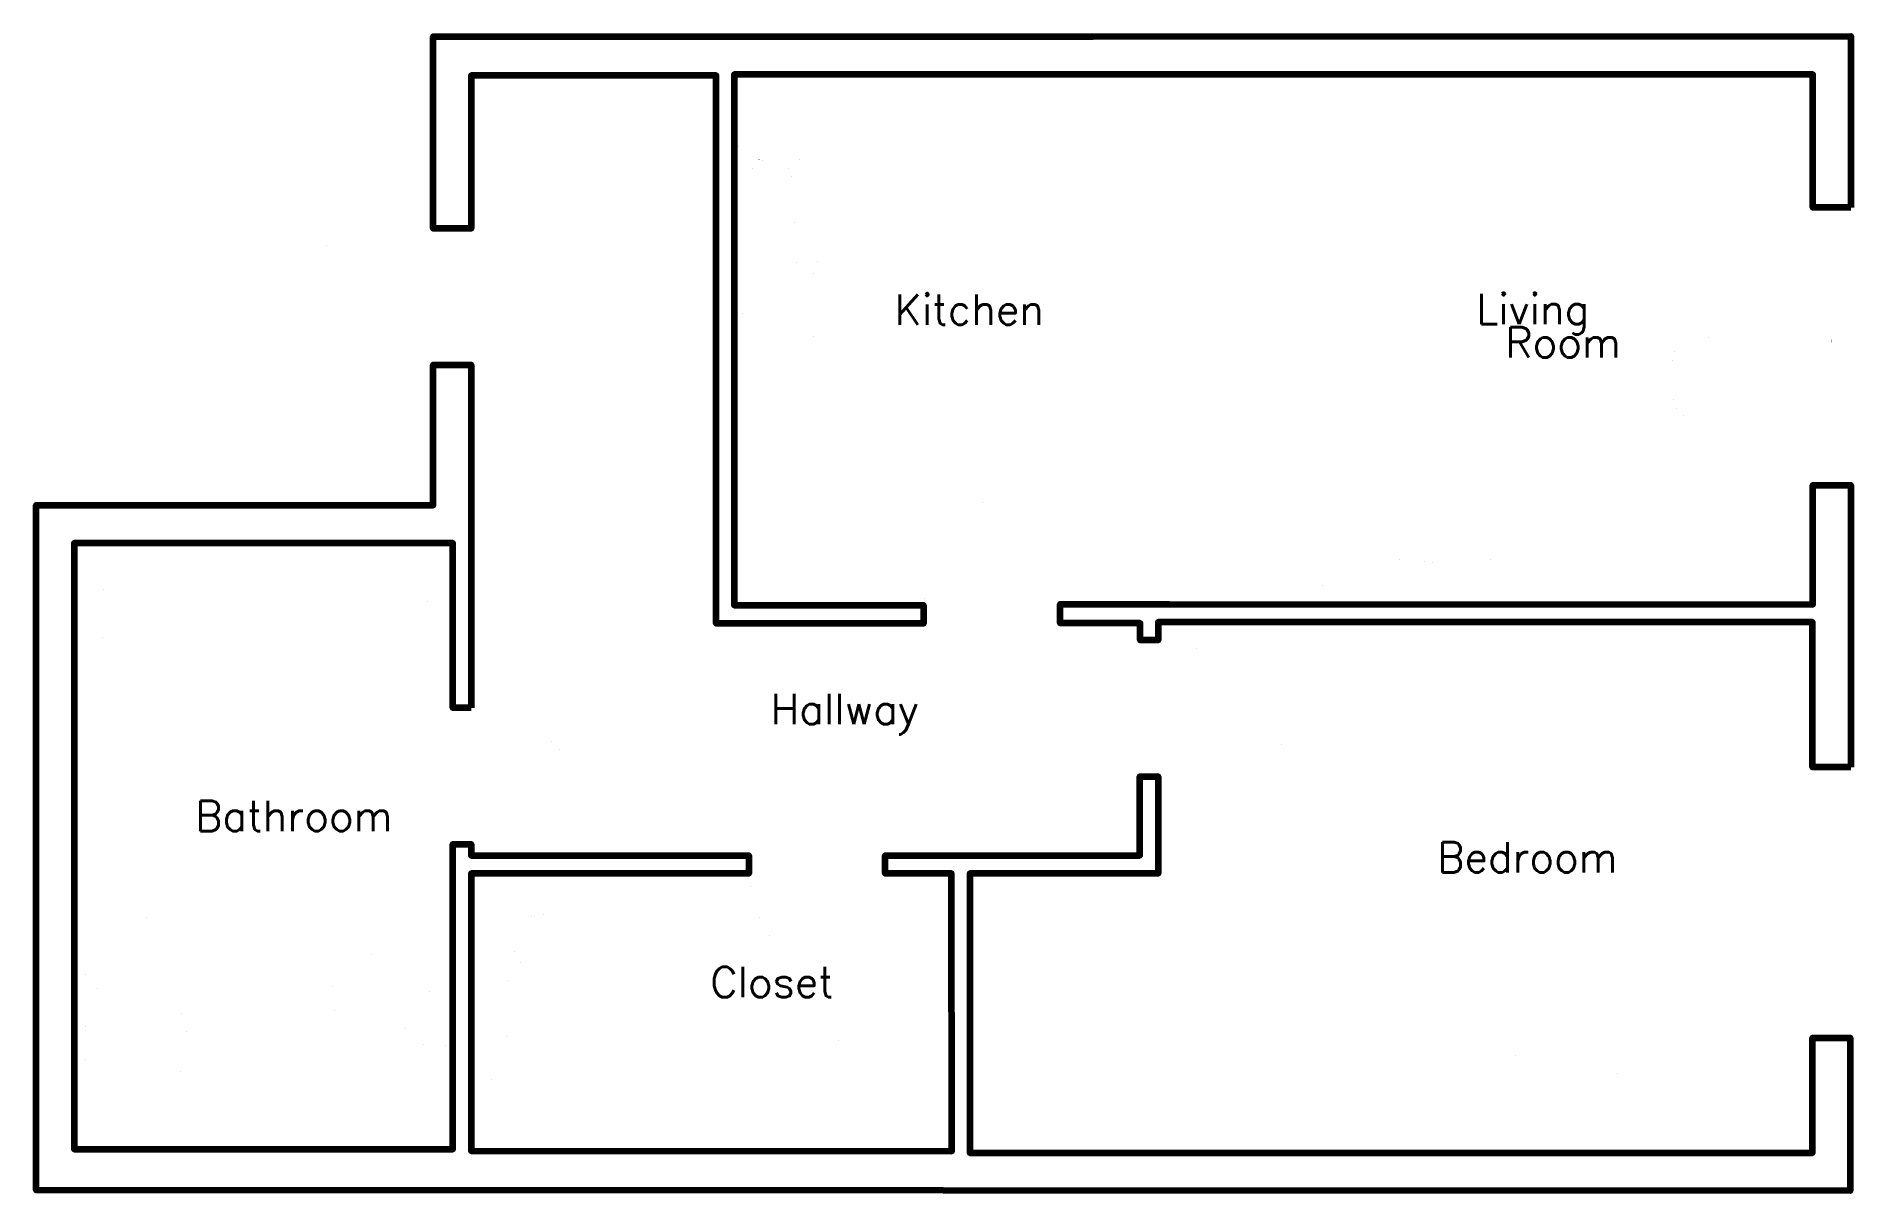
# Model space of a CAD drawing. Header units: metres. Extents: x 4.1 to 16.1, y -8.7 to -1.1.
import ezdxf
from ezdxf.enums import TextEntityAlignment as Align

# ---------------------------------------------------------------- set-up
doc = ezdxf.new("R2010")
doc.units = ezdxf.units.M
doc.header["$LTSCALE"] = 10
doc.layers.get('0').update_dxf_attribs({"linetype": 'CONTINUOUS', "lineweight": 100})
for name, color, linetype, lineweight in [('doors', 1, 'CONTINUOUS', 100), ('kitchencabinets.us', 4, 'CONTINUOUS', 100), ('plumbing', 15, 'CONTINUOUS', 100), ('roomitems', 2, 'CONTINUOUS', 100), ('texts', 5, 'CONTINUOUS', 100), ('walls', 8, 'CONTINUOUS', 100), ('windows', 3, 'CONTINUOUS', 100)]:
    doc.layers.add(name, color=color, linetype=linetype, lineweight=lineweight)
doc.styles.get("Standard").update_dxf_attribs({"font": 'txt', "width": 0.75, "bigfont": 'bigfont.shx'})

msp = doc.modelspace()

# ---------------------------------------------------------------- texts
at = {"layer": 'texts'}
for s, p in [('Kitchen', (10.306, -2.927)), ('Living', (14.025, -2.924)), ('Room', (14.225, -3.144)), ('Hallway', (9.484, -5.563)), ('Bathroom', (5.849, -6.267)), ('Bedroom', (13.99, -6.54)), ('Closet', (9.005, -7.364))]:
    msp.add_text(s, height=0.2, dxfattribs=at).set_placement(p, align=Align.MIDDLE_CENTER)

# ---------------------------------------------------------------- blocks, each defined once
blk = doc.blocks.new('W-0-1')
at = {"color": 0, "const_width": 0.01}
for points in [[(-450, -75), (-450, 0)], [(450, 0), (442, -122)], [(450, 0), (450, 0)], [(-450, -150), (-450, -75)], [(-450, -225), (-450, -150)], [(-450, -300), (-450, -225)], [(418, -239), (379, -350)], [(442, -122), (418, -239)], [(-450, -375), (-450, -300)], [(379, -350), (327, -454)], [(-450, -450), (-450, -375)], [(-450, -525), (-450, -450)], [(327, -454), (262, -550)], [(-450, -600), (-450, -525)], [(262, -550), (186, -636)], [(-450, -675), (-450, -600)], [(-450, -750), (-450, -675)], [(100, -712), (4, -777)], [(186, -636), (100, -712)], [(-450, -825), (-450, -750)], [(-450, -900), (-450, -825)], [(-100, -829), (-211, -868)], [(4, -777), (-100, -829)], [(-328, -892), (-450, -900)], [(-211, -868), (-328, -892)]]:
    blk.add_lwpolyline(points, dxfattribs=at)
blk = doc.blocks.new('F-0-0')
at = {"color": 0, "const_width": 0.01}
for points in [[(-817, 290), (-817, 290)], [(-817, 290), (-680, 290)], [(-817, 242), (-817, 290)], [(-817, 290), (-817, 290)], [(-817, 290), (-817, 290)], [(-817, 267), (-817, 267)], [(-817, 267), (-680, 267)], [(-817, 194), (-817, 242)], [(-680, 290), (-544, 290)], [(-680, 267), (-544, 267)], [(-544, 290), (-408, 290)], [(-544, 267), (-408, 267)], [(-408, 290), (-272, 290)], [(-408, 267), (-272, 267)], [(-272, 290), (-136, 290)], [(-272, 267), (-136, 267)], [(-136, 290), (0, 290)], [(-136, 267), (0, 267)], [(0, 290), (136, 290)], [(0, 267), (136, 267)], [(136, 290), (272, 290)], [(136, 267), (272, 267)], [(272, 290), (408, 290)], [(272, 267), (408, 267)], [(408, 290), (544, 290)], [(408, 267), (544, 267)], [(544, 290), (680, 290)], [(544, 267), (680, 267)], [(680, 290), (817, 290)], [(680, 267), (817, 267)], [(817, 290), (817, 242)], [(817, 242), (817, 194)], [(-817, 145), (-817, 194)], [(-817, 97), (-817, 145)], [(817, 194), (817, 145)], [(817, 145), (817, 97)], [(-817, 48), (-817, 97)], [(-817, 0), (-817, 48)], [(-817, -48), (-817, 0)], [(817, 97), (817, 48)], [(817, 48), (817, 0)], [(817, 0), (817, -48)], [(-817, -97), (-817, -48)], [(-817, -145), (-817, -97)], [(817, -48), (817, -97)], [(817, -97), (817, -145)], [(-817, -194), (-817, -145)], [(-817, -242), (-817, -194)], [(817, -145), (817, -194)], [(817, -194), (817, -242)], [(-817, -290), (-817, -242)], [(-680, -290), (-817, -290)], [(-544, -290), (-680, -290)], [(-408, -290), (-544, -290)], [(-272, -290), (-408, -290)], [(-136, -290), (-272, -290)], [(0, -290), (-136, -290)], [(136, -290), (0, -290)], [(272, -290), (136, -290)], [(408, -290), (272, -290)], [(544, -290), (408, -290)], [(680, -290), (544, -290)], [(817, -290), (680, -290)], [(817, -242), (817, -290)]]:
    blk.add_lwpolyline(points, dxfattribs=at)
blk = doc.blocks.new('F-0-1')
at = {"color": 0, "const_width": 0.01}
for points in [[(-340, 282), (-339, 284)], [(-340, 281), (-340, 282)], [(-340, 234), (-340, 281)], [(-339, 285), (-338, 286)], [(-339, 284), (-339, 285)], [(-338, 288), (-337, 289)], [(-338, 286), (-338, 288)], [(-337, 289), (-336, 290)], [(-336, 290), (-335, 290)], [(-335, 290), (-334, 291)], [(-334, 291), (-333, 291)], [(-333, 291), (-332, 292)], [(-332, 292), (-331, 292)], [(-331, 292), (-331, 292)], [(-331, 292), (-276, 292)], [(-331, 292), (-331, 292)], [(-331, 292), (-331, 292)], [(-331, 292), (-331, 292)], [(-331, 292), (-331, 292)], [(-331, 292), (-331, 292)], [(-331, 292), (-331, 292)], [(-331, 292), (-331, 292)], [(-331, 292), (-331, 292)], [(-331, 292), (-331, 292)], [(-331, 292), (-331, 292)], [(-331, 292), (-331, 292)], [(-331, 292), (-331, 292)], [(-331, 292), (-331, 292)], [(-331, 292), (-331, 292)], [(-307, 242), (-308, 238)], [(-305, 246), (-307, 242)], [(-303, 250), (-305, 246)], [(-301, 253), (-303, 250)], [(-298, 256), (-301, 253)], [(-295, 258), (-298, 256)], [(-292, 260), (-295, 258)], [(-289, 262), (-292, 260)], [(-285, 262), (-289, 262)], [(-281, 263), (-285, 262)], [(-235, 263), (-281, 263)], [(-276, 292), (-220, 292)], [(-188, 263), (-235, 263)], [(-220, 292), (-165, 292)], [(-141, 263), (-188, 263)], [(-165, 292), (-110, 292)], [(-95, 263), (-141, 263)], [(-110, 292), (-55, 292)], [(-48, 263), (-95, 263)], [(-55, 292), (0, 292)], [(-2, 263), (-48, 263)], [(45, 263), (-2, 263)], [(0, 292), (55, 292)], [(91, 263), (45, 263)], [(55, 292), (110, 292)], [(138, 263), (91, 263)], [(110, 292), (165, 292)], [(184, 263), (138, 263)], [(165, 292), (220, 292)], [(231, 263), (184, 263)], [(220, 292), (276, 292)], [(277, 263), (231, 263)], [(276, 292), (331, 292)], [(281, 262), (277, 263)], [(285, 262), (281, 262)], [(288, 260), (285, 262)], [(291, 258), (288, 260)], [(294, 256), (291, 258)], [(297, 253), (294, 256)], [(299, 250), (297, 253)], [(302, 246), (299, 250)], [(303, 242), (302, 246)], [(304, 238), (303, 242)], [(331, 292), (332, 292)], [(332, 292), (333, 291)], [(333, 291), (334, 291)], [(334, 291), (335, 290)], [(335, 290), (336, 289)], [(336, 289), (337, 289)], [(337, 289), (338, 287)], [(338, 287), (338, 286)], [(338, 286), (339, 285)], [(339, 285), (339, 284)], [(339, 284), (339, 282)], [(339, 282), (340, 281)], [(340, 281), (340, 234)], [(-340, 187), (-340, 234)], [(-340, 140), (-340, 187)], [(-340, 94), (-340, 140)], [(-308, 238), (-309, 234)], [(-309, 234), (-309, 229)], [(-309, 229), (-309, 191)], [(-309, 191), (-309, 153)], [(-309, 153), (-309, 115)], [(-284, 126), (-285, 107)], [(-282, 141), (-284, 126)], [(-280, 153), (-282, 141)], [(-277, 165), (-280, 153)], [(-273, 176), (-277, 165)], [(-268, 186), (-273, 176)], [(-262, 195), (-268, 186)], [(-255, 203), (-262, 195)], [(-247, 211), (-255, 203)], [(-238, 217), (-247, 211)], [(-227, 223), (-238, 217)], [(-216, 227), (-227, 223)], [(-203, 231), (-216, 227)], [(-189, 233), (-203, 231)], [(-169, 235), (-189, 233)], [(-141, 236), (-169, 235)], [(-106, 237), (-141, 236)], [(-67, 238), (-106, 237)], [(-25, 238), (-67, 238)], [(19, 237), (-25, 238)], [(62, 237), (19, 237)], [(103, 236), (62, 237)], [(140, 235), (103, 236)], [(171, 233), (140, 235)], [(194, 232), (171, 233)], [(209, 230), (194, 232)], [(218, 227), (209, 230)], [(227, 222), (218, 227)], [(235, 216), (227, 222)], [(243, 208), (235, 216)], [(250, 199), (243, 208)], [(257, 188), (250, 199)], [(263, 177), (257, 188)], [(268, 165), (263, 177)], [(272, 152), (268, 165)], [(276, 138), (272, 152)], [(279, 124), (276, 138)], [(280, 110), (279, 124)], [(305, 234), (304, 238)], [(305, 229), (305, 234)], [(305, 191), (305, 229)], [(305, 153), (305, 191)], [(305, 115), (305, 153)], [(340, 234), (340, 187)], [(340, 187), (340, 140)], [(340, 140), (340, 93)], [(-340, 47), (-340, 94)], [(-340, 0), (-340, 47)], [(-340, -47), (-340, 0)], [(-309, 115), (-309, 77)], [(-309, 77), (-309, 39)], [(-309, 39), (-309, 1)], [(-309, 1), (-309, -38)], [(-286, 85), (-287, 60)], [(-287, 60), (-287, 33)], [(-287, 33), (-287, 5)], [(-287, 5), (-287, -23)], [(-285, 107), (-286, 85)], [(-42, 5), (-44, -2)], [(-39, 12), (-42, 5)], [(-36, 19), (-39, 12)], [(-32, 25), (-36, 19)], [(-27, 30), (-32, 25)], [(-22, 34), (-27, 30)], [(-16, 38), (-22, 34)], [(-11, 40), (-16, 38)], [(-4, 42), (-11, 40)], [(2, 43), (-4, 42)], [(2, 43), (2, 43)], [(9, 42), (2, 43)], [(2, 43), (2, 43)], [(2, 43), (2, 43)], [(2, 43), (2, 43)], [(2, 43), (2, 43)], [(2, 43), (2, 43)], [(2, 43), (2, 43)], [(2, 43), (2, 43)], [(2, 43), (2, 43)], [(2, 43), (2, 43)], [(2, 43), (2, 43)], [(2, 43), (2, 43)], [(2, 43), (2, 43)], [(2, 43), (2, 43)], [(2, 43), (2, 43)], [(15, 40), (9, 42)], [(21, 38), (15, 40)], [(26, 34), (21, 38)], [(31, 30), (26, 34)], [(36, 25), (31, 30)], [(40, 19), (36, 25)], [(44, 12), (40, 19)], [(46, 5), (44, 12)], [(48, -2), (46, 5)], [(282, 95), (280, 110)], [(282, 78), (282, 95)], [(283, 59), (282, 78)], [(283, 39), (283, 59)], [(284, 18), (283, 39)], [(283, -3), (284, 18)], [(305, 77), (305, 115)], [(305, 39), (305, 77)], [(305, 1), (305, 39)], [(305, -38), (305, 1)], [(340, 93), (340, 47)], [(340, 47), (340, 0)], [(-340, -94), (-340, -47)], [(-340, -140), (-340, -94)], [(-309, -38), (-309, -76)], [(-309, -76), (-309, -114)], [(-309, -114), (-309, -152)], [(-287, -23), (-287, -50)], [(-287, -50), (-286, -76)], [(-286, -76), (-286, -100)], [(-286, -100), (-284, -120)], [(-45, -10), (-46, -18)], [(-46, -18), (-45, -27)], [(-44, -2), (-45, -10)], [(-45, -27), (-44, -34)], [(-44, -34), (-42, -42)], [(-42, -42), (-39, -49)], [(-39, -49), (-36, -55)], [(-36, -55), (-32, -61)], [(-32, -61), (-27, -66)], [(-27, -66), (-22, -71)], [(-22, -71), (-16, -74)], [(-16, -74), (-11, -77)], [(-11, -77), (-4, -79)], [(-5, -115), (-6, -119)], [(-6, -119), (-6, -125)], [(-4, -111), (-5, -115)], [(-4, -79), (2, -79)], [(-2, -109), (-4, -111)], [(0, -107), (-2, -109)], [(2, -106), (0, -107)], [(2, -79), (9, -79)], [(4, -107), (2, -106)], [(6, -108), (4, -107)], [(8, -109), (6, -108)], [(9, -112), (8, -109)], [(9, -79), (15, -77)], [(10, -115), (9, -112)], [(10, -119), (10, -115)], [(10, -123), (10, -119)], [(15, -77), (21, -74)], [(21, -74), (26, -71)], [(26, -71), (31, -66)], [(31, -66), (36, -61)], [(36, -61), (40, -55)], [(40, -55), (44, -49)], [(44, -49), (46, -42)], [(46, -42), (48, -34)], [(50, -10), (48, -2)], [(48, -34), (50, -27)], [(50, -18), (50, -10)], [(50, -27), (50, -18)], [(277, -124), (279, -106)], [(279, -106), (280, -87)], [(280, -87), (281, -67)], [(281, -67), (282, -46)], [(282, -46), (283, -25)], [(283, -25), (283, -3)], [(305, -76), (305, -38)], [(305, -114), (305, -76)], [(305, -152), (305, -114)], [(340, 0), (340, -47)], [(340, -47), (340, -94)], [(340, -94), (340, -141)], [(-340, -187), (-340, -140)], [(-340, -234), (-340, -187)], [(-340, -281), (-340, -234)], [(-309, -152), (-309, -190)], [(-309, -190), (-309, -228)], [(-309, -228), (-309, -233)], [(-309, -233), (-308, -237)], [(-308, -237), (-307, -241)], [(-284, -120), (-283, -138)], [(-283, -138), (-281, -152)], [(-281, -152), (-278, -165)], [(-278, -165), (-274, -176)], [(-274, -176), (-270, -186)], [(-270, -186), (-264, -195)], [(-264, -195), (-257, -203)], [(-257, -203), (-249, -209)], [(-249, -209), (-240, -215)], [(-240, -215), (-230, -220)], [(-230, -220), (-219, -224)], [(-219, -224), (-207, -228)], [(-207, -228), (-194, -230)], [(-194, -230), (-194, -230)], [(-194, -230), (-171, -234)], [(-194, -230), (-194, -230)], [(-194, -230), (-194, -230)], [(-194, -230), (-194, -230)], [(-194, -230), (-194, -230)], [(-194, -230), (-194, -230)], [(-194, -230), (-194, -230)], [(-194, -230), (-194, -230)], [(-194, -230), (-194, -230)], [(-194, -230), (-194, -230)], [(-194, -230), (-194, -230)], [(-194, -230), (-194, -230)], [(-194, -230), (-194, -230)], [(-194, -230), (-194, -230)], [(-194, -230), (-194, -230)], [(-171, -234), (-144, -236)], [(-144, -236), (-112, -238)], [(-112, -238), (-78, -240)], [(-7, -238), (-9, -240)], [(-6, -171), (-7, -187)], [(-7, -187), (-7, -202)], [(-7, -202), (-7, -218)], [(-7, -218), (-7, -231)], [(-7, -231), (-7, -243)], [(-4, -237), (-7, -238)], [(-6, -125), (-6, -127)], [(-6, -127), (-6, -134)], [(-6, -134), (-6, -144)], [(-6, -144), (-6, -157)], [(-6, -157), (-6, -171)], [(-1, -236), (-4, -237)], [(2, -236), (-1, -236)], [(2, -236), (2, -236)], [(5, -236), (2, -236)], [(2, -236), (2, -236)], [(2, -236), (2, -236)], [(2, -236), (2, -236)], [(2, -236), (2, -236)], [(2, -236), (2, -236)], [(2, -236), (2, -236)], [(2, -236), (2, -236)], [(2, -236), (2, -236)], [(2, -236), (2, -236)], [(2, -236), (2, -236)], [(2, -236), (2, -236)], [(2, -236), (2, -236)], [(2, -236), (2, -236)], [(2, -236), (2, -236)], [(8, -237), (5, -236)], [(11, -238), (8, -237)], [(10, -131), (10, -123)], [(10, -141), (10, -131)], [(10, -154), (10, -141)], [(10, -168), (10, -154)], [(10, -184), (10, -168)], [(10, -199), (10, -184)], [(10, -215), (10, -199)], [(10, -229), (10, -215)], [(10, -241), (10, -229)], [(14, -240), (11, -238)], [(33, -240), (69, -239)], [(69, -239), (102, -238)], [(102, -238), (132, -236)], [(132, -236), (158, -233)], [(158, -233), (178, -230)], [(178, -230), (195, -227)], [(195, -227), (209, -223)], [(209, -223), (222, -218)], [(222, -218), (233, -212)], [(233, -212), (243, -205)], [(243, -205), (251, -197)], [(251, -197), (258, -188)], [(258, -188), (264, -178)], [(264, -178), (268, -166)], [(268, -166), (272, -154)], [(272, -154), (275, -139)], [(275, -139), (277, -124)], [(303, -241), (304, -237)], [(304, -237), (305, -233)], [(305, -190), (305, -152)], [(305, -228), (305, -190)], [(305, -233), (305, -228)], [(340, -141), (340, -187)], [(340, -187), (340, -234)], [(340, -234), (340, -281)], [(-339, -282), (-340, -281)], [(-339, -284), (-339, -282)], [(-339, -285), (-339, -284)], [(-338, -287), (-339, -285)], [(-338, -288), (-338, -287)], [(-337, -289), (-338, -288)], [(-336, -290), (-337, -289)], [(-335, -291), (-336, -290)], [(-334, -291), (-335, -291)], [(-333, -292), (-334, -291)], [(-332, -292), (-333, -292)], [(-331, -292), (-332, -292)], [(-276, -292), (-331, -292)], [(-307, -241), (-305, -245)], [(-305, -245), (-303, -249)], [(-303, -249), (-301, -252)], [(-301, -252), (-298, -255)], [(-298, -255), (-295, -257)], [(-295, -257), (-292, -259)], [(-292, -259), (-289, -260)], [(-289, -260), (-285, -261)], [(-285, -261), (-281, -262)], [(-281, -262), (-281, -262)], [(-281, -262), (-235, -262)], [(-281, -262), (-281, -262)], [(-281, -262), (-281, -262)], [(-281, -262), (-281, -262)], [(-281, -262), (-281, -262)], [(-281, -262), (-281, -262)], [(-281, -262), (-281, -262)], [(-281, -262), (-281, -262)], [(-281, -262), (-281, -262)], [(-281, -262), (-281, -262)], [(-281, -262), (-281, -262)], [(-281, -262), (-281, -262)], [(-281, -262), (-281, -262)], [(-281, -262), (-281, -262)], [(-281, -262), (-281, -262)], [(-220, -292), (-276, -292)], [(-235, -262), (-188, -262)], [(-165, -292), (-220, -292)], [(-188, -262), (-141, -262)], [(-110, -292), (-165, -292)], [(-141, -262), (-95, -262)], [(-55, -292), (-110, -292)], [(-95, -262), (-48, -262)], [(-78, -240), (-41, -241)], [(0, -292), (-55, -292)], [(-48, -262), (-2, -262)], [(-41, -241), (-4, -241)], [(-20, -257), (-21, -260)], [(-21, -260), (-21, -264)], [(-21, -264), (-21, -268)], [(-21, -268), (-20, -272)], [(-19, -253), (-20, -257)], [(-20, -272), (-19, -275)], [(-18, -250), (-19, -253)], [(-19, -275), (-18, -278)], [(-16, -247), (-18, -250)], [(-18, -278), (-16, -281)], [(-14, -244), (-16, -247)], [(-16, -281), (-14, -284)], [(-12, -242), (-14, -244)], [(-14, -284), (-12, -286)], [(-9, -240), (-12, -242)], [(-12, -286), (-9, -288)], [(-9, -288), (-7, -290)], [(-7, -243), (-7, -251)], [(-7, -251), (-7, -256)], [(-7, -256), (-6, -260)], [(-7, -290), (-4, -291)], [(-6, -260), (-5, -264)], [(-5, -264), (-4, -266)], [(-4, -241), (33, -240)], [(-4, -266), (-2, -268)], [(-4, -291), (-1, -292)], [(-2, -262), (45, -262)], [(-2, -268), (0, -270)], [(-1, -292), (2, -292)], [(0, -270), (2, -270)], [(55, -292), (0, -292)], [(2, -270), (4, -270)], [(2, -292), (5, -292)], [(4, -270), (6, -268)], [(5, -292), (8, -291)], [(6, -268), (7, -267)], [(7, -267), (9, -264)], [(8, -291), (11, -290)], [(9, -264), (10, -260)], [(10, -250), (10, -241)], [(10, -256), (10, -250)], [(10, -256), (10, -256)], [(10, -260), (10, -256)], [(10, -256), (10, -256)], [(10, -256), (10, -256)], [(10, -256), (10, -256)], [(10, -256), (10, -256)], [(10, -256), (10, -256)], [(10, -256), (10, -256)], [(10, -256), (10, -256)], [(10, -256), (10, -256)], [(10, -256), (10, -256)], [(10, -256), (10, -256)], [(10, -256), (10, -256)], [(10, -256), (10, -256)], [(10, -256), (10, -256)], [(10, -256), (10, -256)], [(11, -290), (14, -288)], [(16, -242), (14, -240)], [(14, -288), (16, -286)], [(18, -244), (16, -242)], [(16, -286), (18, -284)], [(20, -247), (18, -244)], [(18, -284), (20, -281)], [(22, -250), (20, -247)], [(20, -281), (22, -278)], [(23, -253), (22, -250)], [(22, -278), (23, -275)], [(24, -257), (23, -253)], [(23, -275), (24, -272)], [(25, -260), (24, -257)], [(24, -272), (25, -268)], [(25, -264), (25, -260)], [(25, -268), (25, -264)], [(45, -262), (91, -262)], [(110, -292), (55, -292)], [(91, -262), (138, -262)], [(165, -292), (110, -292)], [(138, -262), (184, -262)], [(220, -292), (165, -292)], [(184, -262), (231, -262)], [(276, -292), (220, -292)], [(231, -262), (277, -262)], [(331, -292), (276, -292)], [(277, -262), (281, -261)], [(281, -261), (285, -260)], [(285, -260), (288, -259)], [(288, -259), (291, -257)], [(291, -257), (294, -255)], [(294, -255), (297, -252)], [(297, -252), (299, -249)], [(299, -249), (302, -245)], [(302, -245), (303, -241)], [(332, -292), (331, -292)], [(333, -292), (332, -292)], [(334, -291), (333, -292)], [(335, -291), (334, -291)], [(336, -290), (335, -291)], [(337, -289), (336, -290)], [(338, -288), (337, -289)], [(339, -285), (338, -287)], [(338, -287), (338, -288)], [(340, -281), (339, -282)], [(339, -282), (339, -284)], [(339, -284), (339, -285)]]:
    blk.add_lwpolyline(points, dxfattribs=at)
blk = doc.blocks.new('F-0-2')
at = {"color": 0, "const_width": 0.01}
for points in [[(-368, 295), (-368, 295)], [(-368, 295), (-306, 295)], [(-368, 246), (-368, 295)], [(-368, 295), (-368, 295)], [(-368, 295), (-368, 295)], [(-368, 275), (-368, 275)], [(-368, 275), (-306, 275)], [(-368, 228), (-368, 275)], [(-368, 275), (-368, 275)], [(-368, 275), (-368, 275)], [(-368, 275), (-368, 275)], [(-368, 275), (-306, 275)], [(-368, 197), (-368, 246)], [(-348, 242), (-347, 244)], [(-348, 239), (-348, 242)], [(-347, 244), (-346, 247)], [(-346, 247), (-344, 249)], [(-344, 249), (-343, 250)], [(-343, 250), (-341, 252)], [(-341, 252), (-339, 254)], [(-339, 254), (-337, 255)], [(-337, 255), (-334, 255)], [(-334, 255), (-332, 256)], [(-332, 256), (-329, 256)], [(-329, 256), (-329, 256)], [(-329, 256), (-274, 256)], [(-329, 256), (-329, 256)], [(-329, 256), (-329, 256)], [(-329, 256), (-329, 256)], [(-329, 256), (-329, 256)], [(-329, 256), (-329, 256)], [(-329, 256), (-329, 256)], [(-329, 256), (-329, 256)], [(-329, 256), (-329, 256)], [(-329, 256), (-329, 256)], [(-329, 256), (-329, 256)], [(-329, 256), (-329, 256)], [(-329, 256), (-329, 256)], [(-329, 256), (-329, 256)], [(-329, 256), (-329, 256)], [(-306, 295), (-245, 295)], [(-306, 275), (-245, 275)], [(-306, 275), (-245, 275)], [(-274, 256), (-219, 256)], [(-245, 295), (-184, 295)], [(-245, 275), (-184, 275)], [(-245, 275), (-184, 275)], [(-219, 256), (-164, 256)], [(-184, 295), (-123, 295)], [(-184, 275), (-123, 275)], [(-184, 275), (-123, 275)], [(-164, 256), (-110, 256)], [(-123, 295), (-61, 295)], [(-123, 275), (-61, 275)], [(-123, 275), (-61, 275)], [(-110, 256), (-55, 256)], [(-61, 295), (0, 295)], [(-61, 275), (0, 275)], [(-61, 275), (0, 275)], [(-55, 256), (0, 256)], [(0, 295), (61, 295)], [(0, 275), (61, 275)], [(0, 275), (61, 275)], [(0, 256), (55, 256)], [(55, 256), (110, 256)], [(61, 295), (123, 295)], [(61, 275), (123, 275)], [(61, 275), (123, 275)], [(110, 256), (164, 256)], [(123, 295), (184, 295)], [(123, 275), (184, 275)], [(123, 275), (184, 275)], [(164, 256), (219, 256)], [(184, 295), (245, 295)], [(184, 275), (245, 275)], [(184, 275), (245, 275)], [(219, 256), (274, 256)], [(245, 295), (306, 295)], [(245, 275), (306, 275)], [(245, 275), (306, 275)], [(274, 256), (329, 256)], [(306, 295), (368, 295)], [(306, 275), (368, 275)], [(306, 275), (368, 275)], [(329, 256), (332, 256)], [(332, 256), (334, 255)], [(334, 255), (337, 255)], [(337, 255), (339, 254)], [(339, 254), (341, 252)], [(341, 252), (343, 250)], [(343, 250), (344, 249)], [(344, 249), (346, 247)], [(346, 247), (347, 244)], [(347, 244), (348, 242)], [(348, 242), (348, 239)], [(368, 295), (368, 246)], [(368, 275), (368, 228)], [(368, 246), (368, 197)], [(-368, 180), (-368, 228)], [(-368, 147), (-368, 197)], [(-368, 133), (-368, 180)], [(-368, 98), (-368, 147)], [(-368, 85), (-368, 133)], [(-348, 237), (-348, 239)], [(-348, 196), (-348, 237)], [(-348, 155), (-348, 196)], [(-348, 114), (-348, 155)], [(-282, 124), (-280, 133)], [(-282, 114), (-282, 124)], [(-280, 133), (-277, 142)], [(-277, 142), (-273, 151)], [(-273, 151), (-267, 158)], [(-267, 158), (-261, 165)], [(-265, 122), (-263, 129)], [(-265, 114), (-265, 122)], [(-263, 129), (-261, 136)], [(-261, 165), (-254, 171)], [(-261, 136), (-257, 142)], [(-257, 142), (-254, 148)], [(-254, 171), (-246, 177)], [(-254, 148), (-249, 153)], [(-249, 153), (-244, 158)], [(-246, 177), (-238, 181)], [(-244, 158), (-238, 162)], [(-238, 181), (-229, 184)], [(-238, 162), (-231, 165)], [(-231, 165), (-224, 167)], [(-229, 184), (-220, 186)], [(-224, 167), (-217, 169)], [(-220, 186), (-210, 187)], [(-217, 169), (-210, 169)], [(-210, 205), (-210, 208)], [(-210, 201), (-210, 205)], [(-210, 198), (-210, 201)], [(-210, 195), (-210, 198)], [(-210, 192), (-210, 195)], [(-210, 188), (-210, 192)], [(-210, 185), (-210, 188)], [(-210, 187), (-200, 186)], [(-210, 182), (-210, 185)], [(-210, 179), (-210, 182)], [(-210, 176), (-210, 179)], [(-210, 172), (-210, 176)], [(-210, 169), (-210, 172)], [(-210, 169), (-202, 169)], [(-210, 169), (-210, 169)], [(-202, 169), (-195, 167)], [(-200, 186), (-190, 184)], [(-195, 167), (-188, 165)], [(-190, 184), (-181, 181)], [(-188, 165), (-182, 162)], [(-182, 162), (-176, 158)], [(-181, 181), (-173, 177)], [(-176, 158), (-171, 153)], [(-173, 177), (-165, 171)], [(-171, 153), (-166, 148)], [(-166, 148), (-162, 142)], [(-165, 171), (-158, 165)], [(-162, 142), (-159, 136)], [(-159, 136), (-157, 129)], [(-158, 165), (-152, 158)], [(-157, 129), (-155, 122)], [(-155, 122), (-155, 114)], [(-152, 158), (-147, 151)], [(-147, 151), (-143, 142)], [(-143, 142), (-140, 133)], [(-140, 133), (-138, 124)], [(-138, 124), (-137, 114)], [(-48, 119), (-47, 120)], [(-47, 121), (-46, 122)], [(-47, 120), (-47, 121)], [(-47, 121), (-47, 121)], [(-46, 123), (-45, 126)], [(-46, 123), (-46, 123)], [(-46, 122), (-46, 123)], [(-46, 123), (-46, 123)], [(-46, 123), (-46, 123)], [(-46, 123), (-46, 123)], [(-46, 123), (-46, 123)], [(-46, 123), (-46, 123)], [(-46, 123), (-46, 123)], [(-46, 123), (-46, 123)], [(-46, 123), (-46, 123)], [(-46, 123), (-46, 123)], [(-46, 123), (-46, 123)], [(-46, 123), (-46, 123)], [(-46, 123), (-46, 123)], [(-46, 123), (-46, 123)], [(-46, 123), (-46, 123)], [(-46, 123), (-46, 123)], [(-46, 123), (-46, 123)], [(-46, 123), (-46, 123)], [(-46, 123), (-46, 123)], [(-46, 123), (-46, 123)], [(-46, 123), (-46, 123)], [(-46, 123), (-46, 123)], [(-46, 123), (-46, 123)], [(-46, 123), (-46, 123)], [(-46, 123), (-46, 123)], [(-46, 123), (-46, 123)], [(-46, 123), (-46, 123)], [(-45, 126), (-43, 128)], [(-43, 128), (-42, 131)], [(-42, 131), (-40, 134)], [(-40, 134), (-38, 136)], [(-38, 136), (-35, 138)], [(-35, 138), (-33, 141)], [(-33, 141), (-31, 143)], [(-31, 143), (-28, 144)], [(-28, 144), (-26, 146)], [(-28, 120), (-27, 121)], [(-27, 121), (-26, 123)], [(-26, 146), (-23, 148)], [(-26, 123), (-24, 125)], [(-24, 125), (-23, 126)], [(-23, 148), (-20, 149)], [(-23, 126), (-22, 127)], [(-22, 127), (-20, 129)], [(-20, 149), (-13, 151)], [(-20, 129), (-19, 130)], [(-19, 130), (-17, 131)], [(-17, 131), (-15, 132)], [(-15, 132), (-13, 132)], [(-13, 151), (-7, 152)], [(-13, 132), (-9, 134)], [(-9, 134), (-5, 135)], [(-7, 152), (-1, 153)], [(-5, 135), (0, 135)], [(-1, 153), (6, 152)], [(0, 135), (4, 135)], [(4, 135), (8, 135)], [(6, 152), (12, 151)], [(8, 135), (12, 133)], [(12, 151), (18, 149)], [(12, 133), (16, 132)], [(16, 132), (19, 129)], [(18, 149), (24, 146)], [(19, 129), (22, 127)], [(22, 127), (25, 123)], [(24, 146), (29, 143)], [(25, 123), (28, 120)], [(28, 120), (30, 116)], [(29, 143), (34, 139)], [(34, 139), (38, 134)], [(38, 134), (42, 129)], [(42, 129), (45, 123)], [(45, 123), (45, 122)], [(45, 122), (46, 121)], [(46, 121), (46, 120)], [(46, 120), (46, 120)], [(154, 122), (156, 129)], [(154, 114), (154, 122)], [(156, 129), (158, 136)], [(158, 136), (161, 142)], [(161, 142), (165, 148)], [(165, 148), (170, 154)], [(170, 154), (175, 158)], [(170, 119), (171, 125)], [(171, 125), (173, 129)], [(173, 129), (175, 134)], [(175, 158), (181, 162)], [(175, 134), (178, 138)], [(178, 138), (182, 142)], [(181, 162), (188, 166)], [(182, 142), (186, 145)], [(186, 145), (190, 148)], [(188, 166), (195, 168)], [(190, 148), (194, 151)], [(194, 151), (199, 152)], [(195, 168), (202, 170)], [(199, 152), (204, 153)], [(202, 170), (210, 170)], [(204, 153), (210, 154)], [(210, 189), (210, 192)], [(210, 186), (210, 189)], [(210, 183), (210, 186)], [(210, 179), (210, 183)], [(210, 176), (210, 179)], [(210, 173), (210, 176)], [(210, 170), (210, 173)], [(210, 170), (217, 170)], [(210, 167), (210, 170)], [(210, 163), (210, 167)], [(210, 160), (210, 163)], [(210, 157), (210, 160)], [(210, 154), (210, 157)], [(210, 154), (215, 153)], [(210, 154), (210, 154)], [(215, 153), (220, 152)], [(217, 170), (225, 168)], [(220, 152), (225, 151)], [(225, 168), (232, 166)], [(225, 151), (230, 148)], [(230, 148), (234, 145)], [(232, 166), (238, 162)], [(234, 145), (238, 142)], [(238, 162), (244, 158)], [(238, 142), (241, 138)], [(241, 138), (244, 134)], [(244, 158), (250, 154)], [(244, 134), (246, 129)], [(246, 129), (248, 125)], [(248, 125), (249, 119)], [(250, 154), (254, 148)], [(254, 148), (258, 142)], [(258, 142), (262, 136)], [(262, 136), (264, 129)], [(264, 129), (265, 122)], [(265, 122), (266, 114)], [(348, 239), (348, 237)], [(348, 237), (348, 196)], [(348, 196), (348, 155)], [(348, 155), (348, 114)], [(368, 228), (368, 180)], [(368, 197), (368, 147)], [(368, 180), (368, 133)], [(368, 147), (368, 98)], [(368, 133), (368, 85)], [(-368, 49), (-368, 98)], [(-368, 38), (-368, 85)], [(-368, 0), (-368, 49)], [(-368, -10), (-368, 38)], [(-368, -49), (-368, 0)], [(-348, 72), (-348, 114)], [(-348, 31), (-348, 72)], [(-348, -10), (-348, 31)], [(-301, 114), (-304, 114)], [(-297, 114), (-301, 114)], [(-294, 114), (-297, 114)], [(-291, 114), (-294, 114)], [(-288, 114), (-291, 114)], [(-284, 114), (-288, 114)], [(-281, 114), (-284, 114)], [(-282, 104), (-282, 114)], [(-280, 95), (-282, 104)], [(-278, 114), (-281, 114)], [(-277, 86), (-280, 95)], [(-275, 114), (-278, 114)], [(-273, 77), (-277, 86)], [(-271, 114), (-275, 114)], [(-267, 70), (-273, 77)], [(-268, 114), (-271, 114)], [(-265, 114), (-268, 114)], [(-261, 63), (-267, 70)], [(-265, 107), (-265, 114)], [(-265, 114), (-265, 114)], [(-263, 99), (-265, 107)], [(-261, 93), (-263, 99)], [(-257, 86), (-261, 93)], [(-254, 57), (-261, 63)], [(-254, 80), (-257, 86)], [(-249, 75), (-254, 80)], [(-246, 51), (-254, 57)], [(-244, 70), (-249, 75)], [(-238, 47), (-246, 51)], [(-238, 66), (-244, 70)], [(-231, 63), (-238, 66)], [(-229, 44), (-238, 47)], [(-224, 61), (-231, 63)], [(-220, 42), (-229, 44)], [(-217, 59), (-224, 61)], [(-210, 42), (-220, 42)], [(-210, 59), (-217, 59)], [(-202, 59), (-210, 59)], [(-210, 58), (-210, 58)], [(-210, 58), (-210, 55)], [(-210, 55), (-210, 52)], [(-210, 52), (-210, 48)], [(-210, 48), (-210, 45)], [(-210, 45), (-210, 42)], [(-200, 42), (-210, 42)], [(-210, 42), (-210, 39)], [(-210, 39), (-210, 35)], [(-210, 35), (-210, 32)], [(-210, 32), (-210, 29)], [(-210, 29), (-210, 26)], [(-210, 26), (-210, 23)], [(-210, 23), (-210, 19)], [(-195, 61), (-202, 59)], [(-190, 44), (-200, 42)], [(-188, 63), (-195, 61)], [(-181, 47), (-190, 44)], [(-182, 66), (-188, 63)], [(-176, 70), (-182, 66)], [(-173, 51), (-181, 47)], [(-171, 75), (-176, 70)], [(-165, 57), (-173, 51)], [(-166, 80), (-171, 75)], [(-162, 86), (-166, 80)], [(-158, 63), (-165, 57)], [(-159, 93), (-162, 86)], [(-157, 99), (-159, 93)], [(-152, 70), (-158, 63)], [(-155, 107), (-157, 99)], [(-155, 114), (-155, 114)], [(-155, 114), (-155, 107)], [(-155, 114), (-155, 114)], [(-155, 114), (-155, 114)], [(-155, 114), (-155, 114)], [(-155, 114), (-155, 114)], [(-155, 114), (-155, 114)], [(-155, 114), (-155, 114)], [(-155, 114), (-155, 114)], [(-155, 114), (-155, 114)], [(-155, 114), (-155, 114)], [(-155, 114), (-155, 114)], [(-155, 114), (-155, 114)], [(-155, 114), (-155, 114)], [(-155, 114), (-155, 114)], [(-155, 114), (-155, 114)], [(-154, 114), (-154, 114)], [(-154, 114), (-150, 114)], [(-147, 77), (-152, 70)], [(-150, 114), (-147, 114)], [(-147, 114), (-144, 114)], [(-143, 86), (-147, 77)], [(-144, 114), (-141, 114)], [(-140, 95), (-143, 86)], [(-141, 114), (-137, 114)], [(-138, 104), (-140, 95)], [(-137, 114), (-138, 104)], [(-137, 114), (-137, 114)], [(-137, 114), (-137, 114)], [(-137, 114), (-137, 114)], [(-137, 114), (-137, 114)], [(-137, 114), (-137, 114)], [(-137, 114), (-137, 114)], [(-137, 114), (-137, 114)], [(-137, 114), (-137, 114)], [(-137, 114), (-137, 114)], [(-137, 114), (-137, 114)], [(-137, 114), (-137, 114)], [(-137, 114), (-137, 114)], [(-137, 114), (-137, 114)], [(-137, 114), (-137, 114)], [(-137, 114), (-137, 114)], [(-137, 114), (-134, 114)], [(-134, 114), (-131, 114)], [(-131, 114), (-128, 114)], [(-128, 114), (-125, 114)], [(-125, 114), (-121, 114)], [(-121, 114), (-118, 114)], [(-118, 114), (-115, 114)], [(-48, 118), (-48, 119)], [(-48, 117), (-48, 118)], [(-48, 116), (-48, 117)], [(-48, 117), (-48, 117)], [(-48, 115), (-48, 116)], [(-48, 114), (-48, 115)], [(-48, 113), (-48, 114)], [(-48, 93), (-48, 113)], [(-48, 73), (-48, 93)], [(-48, 52), (-48, 73)], [(-48, 32), (-48, 52)], [(-48, 12), (-48, 32)], [(-48, -8), (-48, 12)], [(-31, 113), (-31, 114)], [(-31, 114), (-31, 114)], [(-31, 114), (-31, 114)], [(-31, 114), (-31, 114)], [(-31, 114), (-31, 114)], [(-31, 114), (-31, 114)], [(-31, 114), (-31, 114)], [(-31, 114), (-31, 114)], [(-31, 114), (-31, 114)], [(-31, 114), (-31, 114)], [(-31, 114), (-31, 114)], [(-31, 114), (-31, 114)], [(-31, 114), (-31, 114)], [(-31, 114), (-31, 114)], [(-31, 114), (-31, 114)], [(-31, 114), (-30, 114)], [(-31, 112), (-31, 113)], [(-31, 113), (-31, 113)], [(-31, 113), (-31, 113)], [(-31, 113), (-31, 113)], [(-31, 111), (-31, 112)], [(-31, 112), (-31, 112)], [(-31, 112), (-31, 112)], [(-31, 112), (-31, 112)], [(-31, 91), (-31, 111)], [(-31, 111), (-31, 111)], [(-31, 71), (-31, 91)], [(-31, 50), (-31, 71)], [(-31, 30), (-31, 50)], [(-31, 10), (-31, 30)], [(-31, -11), (-31, 10)], [(-30, 116), (-29, 118)], [(-30, 116), (-30, 116)], [(-30, 115), (-30, 116)], [(-30, 116), (-30, 116)], [(-30, 116), (-30, 116)], [(-30, 116), (-30, 116)], [(-30, 116), (-30, 116)], [(-30, 116), (-30, 116)], [(-30, 114), (-30, 115)], [(-30, 115), (-30, 115)], [(-30, 115), (-30, 115)], [(-30, 115), (-30, 115)], [(-30, 115), (-30, 115)], [(-30, 115), (-30, 115)], [(-30, 114), (-30, 114)], [(-29, 118), (-28, 120)], [(30, 116), (30, 116)], [(30, 116), (30, 115)], [(30, 115), (30, 115)], [(30, 115), (30, 115)], [(30, 115), (30, 114)], [(30, 114), (30, 114)], [(30, 114), (30, 114)], [(30, 114), (30, 113)], [(30, 113), (30, 113)], [(30, 113), (30, 112)], [(30, 112), (30, 112)], [(30, 112), (30, 111)], [(30, 111), (30, 91)], [(30, 91), (30, 71)], [(30, 71), (30, 51)], [(30, 51), (30, 30)], [(30, 30), (30, 10)], [(30, 10), (30, -10)], [(46, 120), (46, 119)], [(46, 119), (46, 118)], [(46, 118), (47, 117)], [(47, 117), (47, 116)], [(47, 116), (47, 115)], [(47, 115), (47, 115)], [(47, 115), (47, 114)], [(47, 114), (47, 113)], [(47, 113), (47, 93)], [(47, 93), (47, 73)], [(47, 73), (47, 52)], [(47, 52), (47, 32)], [(47, 32), (47, 12)], [(47, 12), (47, -8)], [(135, 114), (131, 114)], [(138, 114), (135, 114)], [(141, 114), (138, 114)], [(144, 114), (141, 114)], [(147, 114), (144, 114)], [(151, 114), (147, 114)], [(154, 114), (151, 114)], [(154, 106), (154, 114)], [(157, 114), (154, 114)], [(156, 99), (154, 106)], [(158, 92), (156, 99)], [(160, 114), (157, 114)], [(161, 86), (158, 92)], [(164, 114), (160, 114)], [(165, 80), (161, 86)], [(167, 114), (164, 114)], [(170, 74), (165, 80)], [(170, 114), (167, 114)], [(170, 114), (170, 119)], [(170, 109), (170, 114)], [(170, 114), (170, 114)], [(171, 104), (170, 109)], [(175, 70), (170, 74)], [(173, 99), (171, 104)], [(175, 94), (173, 99)], [(178, 90), (175, 94)], [(181, 66), (175, 70)], [(182, 86), (178, 90)], [(188, 62), (181, 66)], [(186, 83), (182, 86)], [(190, 80), (186, 83)], [(195, 60), (188, 62)], [(194, 78), (190, 80)], [(199, 76), (194, 78)], [(202, 59), (195, 60)], [(204, 75), (199, 76)], [(210, 58), (202, 59)], [(210, 74), (204, 75)], [(215, 75), (210, 74)], [(210, 74), (210, 74)], [(210, 74), (210, 71)], [(210, 71), (210, 68)], [(210, 68), (210, 65)], [(210, 65), (210, 62)], [(210, 62), (210, 58)], [(217, 59), (210, 58)], [(210, 58), (210, 55)], [(210, 55), (210, 52)], [(210, 52), (210, 49)], [(210, 49), (210, 45)], [(210, 45), (210, 42)], [(210, 42), (210, 39)], [(210, 39), (210, 36)], [(220, 76), (215, 75)], [(225, 60), (217, 59)], [(225, 78), (220, 76)], [(230, 80), (225, 78)], [(232, 62), (225, 60)], [(234, 83), (230, 80)], [(238, 66), (232, 62)], [(238, 86), (234, 83)], [(241, 90), (238, 86)], [(244, 70), (238, 66)], [(244, 94), (241, 90)], [(246, 99), (244, 94)], [(250, 74), (244, 70)], [(248, 104), (246, 99)], [(249, 109), (248, 104)], [(249, 119), (250, 114)], [(250, 114), (249, 109)], [(250, 114), (250, 114)], [(250, 114), (250, 114)], [(250, 114), (250, 114)], [(250, 114), (250, 114)], [(250, 114), (250, 114)], [(250, 114), (250, 114)], [(250, 114), (250, 114)], [(250, 114), (250, 114)], [(250, 114), (250, 114)], [(250, 114), (250, 114)], [(250, 114), (250, 114)], [(250, 114), (250, 114)], [(250, 114), (250, 114)], [(250, 114), (250, 114)], [(250, 114), (250, 114)], [(250, 114), (250, 114)], [(250, 114), (253, 114)], [(254, 80), (250, 74)], [(253, 114), (256, 114)], [(258, 86), (254, 80)], [(256, 114), (259, 114)], [(262, 92), (258, 86)], [(259, 114), (262, 114)], [(262, 114), (266, 114)], [(264, 99), (262, 92)], [(265, 106), (264, 99)], [(266, 114), (265, 106)], [(266, 114), (266, 114)], [(266, 114), (266, 114)], [(266, 114), (266, 114)], [(266, 114), (266, 114)], [(266, 114), (266, 114)], [(266, 114), (266, 114)], [(266, 114), (266, 114)], [(266, 114), (266, 114)], [(266, 114), (266, 114)], [(266, 114), (266, 114)], [(266, 114), (266, 114)], [(266, 114), (266, 114)], [(266, 114), (266, 114)], [(266, 114), (266, 114)], [(266, 114), (266, 114)], [(266, 114), (269, 114)], [(269, 114), (272, 114)], [(272, 114), (275, 114)], [(275, 114), (279, 114)], [(279, 114), (282, 114)], [(282, 114), (285, 114)], [(285, 114), (288, 114)], [(348, 114), (348, 72)], [(348, 72), (348, 31)], [(348, 31), (348, -10)], [(368, 98), (368, 49)], [(368, 85), (368, 38)], [(368, 49), (368, 0)], [(368, 38), (368, -10)], [(368, 0), (368, -49)], [(-368, -57), (-368, -10)], [(-368, -98), (-368, -49)], [(-368, -105), (-368, -57)], [(-368, -147), (-368, -98)], [(-368, -152), (-368, -105)], [(-348, -51), (-348, -10)], [(-348, -92), (-348, -51)], [(-348, -133), (-348, -92)], [(-271, -124), (-270, -116)], [(-270, -116), (-267, -108)], [(-267, -108), (-263, -101)], [(-263, -101), (-259, -95)], [(-259, -95), (-254, -89)], [(-255, -120), (-253, -114)], [(-254, -89), (-248, -83)], [(-253, -114), (-250, -109)], [(-250, -109), (-247, -104)], [(-248, -83), (-241, -79)], [(-247, -104), (-243, -100)], [(-243, -100), (-238, -96)], [(-241, -79), (-234, -75)], [(-238, -96), (-233, -92)], [(-234, -75), (-226, -73)], [(-233, -92), (-228, -90)], [(-228, -90), (-222, -88)], [(-226, -73), (-218, -71)], [(-222, -88), (-216, -86)], [(-218, -71), (-210, -71)], [(-216, -86), (-210, -86)], [(-210, -52), (-210, -48)], [(-210, -55), (-210, -52)], [(-210, -58), (-210, -55)], [(-210, -61), (-210, -58)], [(-210, -64), (-210, -61)], [(-210, -68), (-210, -64)], [(-210, -71), (-210, -68)], [(-210, -71), (-201, -71)], [(-210, -74), (-210, -71)], [(-210, -77), (-210, -74)], [(-210, -81), (-210, -77)], [(-210, -84), (-210, -81)], [(-210, -87), (-210, -84)], [(-210, -86), (-203, -86)], [(-210, -87), (-210, -87)], [(-203, -86), (-197, -88)], [(-201, -71), (-193, -73)], [(-197, -88), (-192, -90)], [(-193, -73), (-186, -75)], [(-192, -90), (-186, -92)], [(-186, -75), (-178, -79)], [(-186, -92), (-181, -96)], [(-181, -96), (-177, -100)], [(-178, -79), (-172, -83)], [(-177, -100), (-173, -104)], [(-173, -104), (-170, -109)], [(-172, -83), (-166, -89)], [(-170, -109), (-167, -114)], [(-167, -114), (-165, -120)], [(-166, -89), (-161, -95)], [(-161, -95), (-156, -101)], [(-156, -101), (-153, -108)], [(-153, -108), (-150, -116)], [(-150, -116), (-148, -124)], [(-48, -28), (-48, -8)], [(-48, -49), (-48, -28)], [(-48, -69), (-48, -49)], [(-48, -89), (-48, -69)], [(-48, -109), (-48, -89)], [(-48, -130), (-48, -109)], [(-31, -31), (-31, -11)], [(-31, -51), (-31, -31)], [(-31, -72), (-31, -51)], [(-31, -92), (-31, -72)], [(-31, -112), (-31, -92)], [(-31, -132), (-31, -112)], [(30, -10), (30, -30)], [(30, -30), (30, -51)], [(30, -51), (30, -71)], [(30, -71), (30, -91)], [(30, -91), (30, -111)], [(30, -111), (30, -131)], [(47, -8), (47, -28)], [(47, -28), (47, -49)], [(47, -49), (47, -69)], [(47, -69), (47, -89)], [(47, -89), (47, -109)], [(47, -109), (47, -130)], [(123, -121), (126, -109)], [(126, -109), (129, -99)], [(129, -99), (134, -89)], [(134, -89), (141, -79)], [(141, -79), (148, -71)], [(141, -123), (143, -114)], [(143, -114), (145, -105)], [(145, -105), (150, -97)], [(148, -71), (156, -64)], [(150, -97), (155, -90)], [(155, -90), (160, -83)], [(156, -64), (166, -57)], [(160, -83), (167, -77)], [(166, -57), (176, -52)], [(167, -77), (175, -72)], [(175, -72), (183, -68)], [(176, -52), (187, -49)], [(183, -68), (191, -65)], [(187, -49), (198, -46)], [(191, -65), (200, -63)], [(198, -46), (210, -45)], [(200, -63), (210, -63)], [(210, -27), (210, -24)], [(210, -31), (210, -27)], [(210, -34), (210, -31)], [(210, -37), (210, -34)], [(210, -40), (210, -37)], [(210, -43), (210, -40)], [(210, -47), (210, -43)], [(210, -45), (222, -46)], [(210, -50), (210, -47)], [(210, -53), (210, -50)], [(210, -56), (210, -53)], [(210, -60), (210, -56)], [(210, -63), (210, -60)], [(210, -63), (219, -63)], [(210, -63), (210, -63)], [(219, -63), (228, -65)], [(222, -46), (233, -49)], [(228, -65), (237, -68)], [(233, -49), (244, -52)], [(237, -68), (245, -72)], [(244, -52), (254, -57)], [(245, -72), (252, -77)], [(252, -77), (259, -83)], [(254, -57), (263, -64)], [(259, -83), (265, -90)], [(263, -64), (271, -71)], [(265, -90), (270, -97)], [(270, -97), (274, -105)], [(271, -71), (279, -79)], [(274, -105), (277, -114)], [(277, -114), (279, -123)], [(279, -79), (285, -89)], [(285, -89), (290, -99)], [(290, -99), (294, -109)], [(294, -109), (296, -121)], [(348, -10), (348, -51)], [(348, -51), (348, -92)], [(348, -92), (348, -133)], [(368, -10), (368, -57)], [(368, -49), (368, -98)], [(368, -57), (368, -105)], [(368, -98), (368, -147)], [(368, -105), (368, -152)], [(-368, -197), (-368, -147)], [(-368, -200), (-368, -152)], [(-368, -246), (-368, -197)], [(-368, -247), (-368, -200)], [(-348, -174), (-348, -133)], [(-348, -215), (-348, -174)], [(-348, -256), (-348, -215)], [(-292, -132), (-295, -132)], [(-289, -132), (-292, -132)], [(-285, -132), (-289, -132)], [(-282, -132), (-285, -132)], [(-279, -132), (-282, -132)], [(-276, -132), (-279, -132)], [(-272, -132), (-276, -132)], [(-272, -132), (-271, -124)], [(-271, -141), (-272, -132)], [(-269, -132), (-272, -132)], [(-270, -149), (-271, -141)], [(-267, -157), (-270, -149)], [(-266, -132), (-269, -132)], [(-263, -164), (-267, -157)], [(-263, -132), (-266, -132)], [(-260, -132), (-263, -132)], [(-259, -170), (-263, -164)], [(-256, -132), (-260, -132)], [(-254, -176), (-259, -170)], [(-256, -126), (-255, -120)], [(-256, -132), (-256, -126)], [(-256, -139), (-256, -132)], [(-256, -132), (-256, -132)], [(-255, -145), (-256, -139)], [(-253, -150), (-255, -145)], [(-248, -181), (-254, -176)], [(-250, -156), (-253, -150)], [(-247, -161), (-250, -156)], [(-241, -186), (-248, -181)], [(-243, -165), (-247, -161)], [(-238, -169), (-243, -165)], [(-234, -189), (-241, -186)], [(-233, -172), (-238, -169)], [(-226, -192), (-234, -189)], [(-228, -175), (-233, -172)], [(-222, -177), (-228, -175)], [(-218, -194), (-226, -192)], [(-216, -178), (-222, -177)], [(-210, -194), (-218, -194)], [(-210, -179), (-216, -178)], [(-203, -178), (-210, -179)], [(-210, -179), (-210, -179)], [(-210, -179), (-210, -182)], [(-210, -182), (-210, -185)], [(-210, -185), (-210, -188)], [(-210, -188), (-210, -192)], [(-210, -192), (-210, -195)], [(-201, -194), (-210, -194)], [(-210, -195), (-210, -198)], [(-210, -198), (-210, -201)], [(-210, -201), (-210, -205)], [(-210, -205), (-210, -208)], [(-210, -208), (-210, -211)], [(-210, -211), (-210, -214)], [(-210, -214), (-210, -217)], [(-197, -177), (-203, -178)], [(-193, -192), (-201, -194)], [(-192, -175), (-197, -177)], [(-186, -189), (-193, -192)], [(-186, -172), (-192, -175)], [(-181, -169), (-186, -172)], [(-178, -186), (-186, -189)], [(-177, -165), (-181, -169)], [(-172, -181), (-178, -186)], [(-173, -161), (-177, -165)], [(-170, -156), (-173, -161)], [(-166, -176), (-172, -181)], [(-167, -150), (-170, -156)], [(-165, -145), (-167, -150)], [(-161, -170), (-166, -176)], [(-165, -120), (-164, -126)], [(-164, -139), (-165, -145)], [(-164, -126), (-163, -132)], [(-163, -132), (-164, -139)], [(-163, -132), (-163, -132)], [(-163, -132), (-163, -132)], [(-163, -132), (-163, -132)], [(-163, -132), (-163, -132)], [(-163, -132), (-163, -132)], [(-163, -132), (-163, -132)], [(-163, -132), (-163, -132)], [(-163, -132), (-163, -132)], [(-163, -132), (-163, -132)], [(-163, -132), (-163, -132)], [(-163, -132), (-163, -132)], [(-163, -132), (-163, -132)], [(-163, -132), (-163, -132)], [(-163, -132), (-163, -132)], [(-163, -132), (-163, -132)], [(-163, -132), (-163, -132)], [(-163, -132), (-160, -132)], [(-156, -164), (-161, -170)], [(-160, -132), (-157, -132)], [(-157, -132), (-154, -132)], [(-153, -157), (-156, -164)], [(-154, -132), (-150, -132)], [(-150, -149), (-153, -157)], [(-150, -132), (-147, -132)], [(-148, -141), (-150, -149)], [(-148, -124), (-148, -132)], [(-148, -132), (-148, -132)], [(-148, -132), (-148, -141)], [(-148, -132), (-148, -132)], [(-148, -132), (-148, -132)], [(-148, -132), (-148, -132)], [(-148, -132), (-148, -132)], [(-148, -132), (-148, -132)], [(-148, -132), (-148, -132)], [(-148, -132), (-148, -132)], [(-148, -132), (-148, -132)], [(-148, -132), (-148, -132)], [(-148, -132), (-148, -132)], [(-148, -132), (-148, -132)], [(-148, -132), (-148, -132)], [(-148, -132), (-148, -132)], [(-148, -132), (-148, -132)], [(-147, -132), (-144, -132)], [(-144, -132), (-141, -132)], [(-141, -132), (-137, -132)], [(-137, -132), (-134, -132)], [(-134, -132), (-131, -132)], [(-131, -132), (-128, -132)], [(-128, -132), (-125, -132)], [(-48, -131), (-48, -130)], [(-48, -130), (-48, -130)], [(-48, -132), (-48, -131)], [(-48, -133), (-48, -132)], [(-48, -134), (-48, -133)], [(-47, -134), (-48, -134)], [(-47, -135), (-47, -134)], [(-47, -136), (-47, -135)], [(-47, -137), (-47, -136)], [(-47, -138), (-47, -137)], [(-46, -138), (-47, -138)], [(-46, -139), (-46, -138)], [(-43, -145), (-46, -139)], [(-39, -151), (-43, -145)], [(-35, -156), (-39, -151)], [(-30, -160), (-35, -156)], [(-31, -133), (-31, -132)], [(-31, -134), (-31, -133)], [(-31, -133), (-31, -133)], [(-31, -133), (-31, -133)], [(-31, -133), (-31, -133)], [(-31, -135), (-31, -134)], [(-31, -134), (-31, -134)], [(-31, -134), (-31, -134)], [(-31, -134), (-31, -134)], [(-28, -139), (-31, -135)], [(-31, -135), (-31, -135)], [(-31, -135), (-31, -135)], [(-31, -135), (-31, -135)], [(-25, -163), (-30, -160)], [(-26, -143), (-28, -139)], [(-23, -146), (-26, -143)], [(-19, -166), (-25, -163)], [(-20, -148), (-23, -146)], [(-16, -151), (-20, -148)], [(-13, -168), (-19, -166)], [(-12, -152), (-16, -151)], [(-7, -169), (-13, -168)], [(-9, -153), (-12, -152)], [(-5, -154), (-9, -153)], [(0, -169), (-7, -169)], [(0, -154), (-5, -154)], [(4, -154), (0, -154)], [(6, -169), (0, -169)], [(8, -153), (4, -154)], [(13, -168), (6, -169)], [(12, -152), (8, -153)], [(14, -151), (12, -152)], [(19, -165), (13, -168)], [(16, -150), (14, -151)], [(18, -148), (16, -150)], [(19, -147), (18, -148)], [(21, -146), (19, -147)], [(22, -164), (19, -165)], [(23, -145), (21, -146)], [(25, -162), (22, -164)], [(24, -143), (23, -145)], [(25, -141), (24, -143)], [(27, -140), (25, -141)], [(27, -161), (25, -162)], [(28, -138), (27, -140)], [(30, -159), (27, -161)], [(29, -136), (28, -138)], [(30, -134), (29, -136)], [(30, -131), (30, -131)], [(30, -131), (30, -132)], [(30, -132), (30, -132)], [(30, -132), (30, -132)], [(30, -132), (30, -132)], [(30, -132), (30, -133)], [(30, -133), (30, -133)], [(30, -133), (30, -133)], [(30, -133), (30, -133)], [(30, -133), (30, -134)], [(30, -134), (30, -134)], [(30, -134), (30, -134)], [(32, -157), (30, -159)], [(35, -155), (32, -157)], [(37, -152), (35, -155)], [(39, -150), (37, -152)], [(41, -147), (39, -150)], [(42, -145), (41, -147)], [(44, -142), (42, -145)], [(45, -139), (44, -142)], [(46, -138), (46, -138)], [(46, -138), (45, -139)], [(47, -135), (46, -136)], [(46, -136), (46, -137)], [(46, -137), (46, -138)], [(47, -130), (47, -130)], [(47, -130), (47, -131)], [(47, -131), (47, -132)], [(47, -132), (47, -133)], [(47, -133), (47, -134)], [(47, -134), (47, -135)], [(47, -135), (47, -135)], [(104, -132), (101, -132)], [(108, -132), (104, -132)], [(111, -132), (108, -132)], [(114, -132), (111, -132)], [(117, -132), (114, -132)], [(121, -132), (117, -132)], [(124, -132), (121, -132)], [(123, -132), (123, -121)], [(123, -144), (123, -132)], [(126, -156), (123, -144)], [(127, -132), (124, -132)], [(129, -166), (126, -156)], [(130, -132), (127, -132)], [(134, -176), (129, -166)], [(134, -132), (130, -132)], [(137, -132), (134, -132)], [(141, -186), (134, -176)], [(140, -132), (137, -132)], [(140, -132), (141, -123)], [(141, -142), (140, -132)], [(140, -132), (140, -132)], [(143, -151), (141, -142)], [(148, -194), (141, -186)], [(145, -160), (143, -151)], [(150, -168), (145, -160)], [(156, -201), (148, -194)], [(155, -175), (150, -168)], [(160, -182), (155, -175)], [(166, -208), (156, -201)], [(167, -188), (160, -182)], [(176, -213), (166, -208)], [(175, -193), (167, -188)], [(183, -197), (175, -193)], [(187, -216), (176, -213)], [(191, -200), (183, -197)], [(198, -219), (187, -216)], [(200, -201), (191, -200)], [(210, -219), (198, -219)], [(210, -202), (200, -201)], [(219, -201), (210, -202)], [(210, -202), (210, -202)], [(210, -202), (210, -205)], [(210, -205), (210, -208)], [(210, -208), (210, -212)], [(210, -212), (210, -215)], [(210, -215), (210, -218)], [(210, -218), (210, -221)], [(222, -219), (210, -219)], [(210, -221), (210, -225)], [(210, -225), (210, -228)], [(210, -228), (210, -231)], [(210, -231), (210, -234)], [(210, -234), (210, -237)], [(210, -237), (210, -241)], [(228, -200), (219, -201)], [(233, -216), (222, -219)], [(237, -197), (228, -200)], [(244, -213), (233, -216)], [(245, -193), (237, -197)], [(254, -208), (244, -213)], [(252, -188), (245, -193)], [(259, -182), (252, -188)], [(263, -201), (254, -208)], [(265, -175), (259, -182)], [(271, -194), (263, -201)], [(270, -168), (265, -175)], [(274, -160), (270, -168)], [(279, -186), (271, -194)], [(277, -151), (274, -160)], [(279, -142), (277, -151)], [(279, -123), (280, -132)], [(280, -132), (279, -142)], [(285, -176), (279, -186)], [(280, -132), (280, -132)], [(280, -132), (280, -132)], [(280, -132), (280, -132)], [(280, -132), (280, -132)], [(280, -132), (280, -132)], [(280, -132), (280, -132)], [(280, -132), (280, -132)], [(280, -132), (280, -132)], [(280, -132), (280, -132)], [(280, -132), (280, -132)], [(280, -132), (280, -132)], [(280, -132), (280, -132)], [(280, -132), (280, -132)], [(280, -132), (280, -132)], [(280, -132), (280, -132)], [(280, -132), (280, -132)], [(280, -132), (283, -132)], [(283, -132), (286, -132)], [(290, -166), (285, -176)], [(286, -132), (289, -132)], [(289, -132), (292, -132)], [(294, -156), (290, -166)], [(292, -132), (296, -132)], [(296, -144), (294, -156)], [(296, -121), (297, -132)], [(297, -132), (296, -144)], [(296, -132), (299, -132)], [(297, -132), (297, -132)], [(297, -132), (297, -132)], [(297, -132), (297, -132)], [(297, -132), (297, -132)], [(297, -132), (297, -132)], [(297, -132), (297, -132)], [(297, -132), (297, -132)], [(297, -132), (297, -132)], [(297, -132), (297, -132)], [(297, -132), (297, -132)], [(297, -132), (297, -132)], [(297, -132), (297, -132)], [(297, -132), (297, -132)], [(297, -132), (297, -132)], [(297, -132), (297, -132)], [(299, -132), (302, -132)], [(302, -132), (305, -132)], [(305, -132), (309, -132)], [(309, -132), (312, -132)], [(312, -132), (315, -132)], [(315, -132), (318, -132)], [(348, -133), (348, -174)], [(348, -174), (348, -215)], [(348, -215), (348, -256)], [(368, -147), (368, -197)], [(368, -152), (368, -200)], [(368, -197), (368, -246)], [(368, -200), (368, -247)], [(-368, -295), (-368, -246)], [(-368, -295), (-368, -247)], [(-306, -295), (-368, -295)], [(-306, -295), (-368, -295)], [(-348, -259), (-348, -256)], [(-348, -261), (-348, -259)], [(-347, -264), (-348, -261)], [(-346, -266), (-347, -264)], [(-344, -268), (-346, -266)], [(-343, -270), (-344, -268)], [(-341, -271), (-343, -270)], [(-339, -273), (-341, -271)], [(-337, -274), (-339, -273)], [(-334, -275), (-337, -274)], [(-332, -275), (-334, -275)], [(-329, -275), (-332, -275)], [(-274, -275), (-329, -275)], [(-245, -295), (-306, -295)], [(-245, -295), (-306, -295)], [(-219, -275), (-274, -275)], [(-184, -295), (-245, -295)], [(-184, -295), (-245, -295)], [(-164, -275), (-219, -275)], [(-123, -295), (-184, -295)], [(-123, -295), (-184, -295)], [(-110, -275), (-164, -275)], [(-61, -295), (-123, -295)], [(-61, -295), (-123, -295)], [(-55, -275), (-110, -275)], [(0, -295), (-61, -295)], [(0, -295), (-61, -295)], [(0, -275), (-55, -275)], [(55, -275), (0, -275)], [(61, -295), (0, -295)], [(61, -295), (0, -295)], [(110, -275), (55, -275)], [(123, -295), (61, -295)], [(123, -295), (61, -295)], [(164, -275), (110, -275)], [(184, -295), (123, -295)], [(184, -295), (123, -295)], [(219, -275), (164, -275)], [(245, -295), (184, -295)], [(245, -295), (184, -295)], [(274, -275), (219, -275)], [(306, -295), (245, -295)], [(306, -295), (245, -295)], [(329, -275), (274, -275)], [(368, -295), (306, -295)], [(368, -295), (306, -295)], [(332, -275), (329, -275)], [(334, -275), (332, -275)], [(337, -274), (334, -275)], [(339, -273), (337, -274)], [(341, -271), (339, -273)], [(343, -270), (341, -271)], [(344, -268), (343, -270)], [(346, -266), (344, -268)], [(347, -264), (346, -266)], [(348, -261), (347, -264)], [(348, -256), (348, -259)], [(348, -259), (348, -261)], [(368, -246), (368, -295)], [(368, -247), (368, -295)]]:
    blk.add_lwpolyline(points, dxfattribs=at)
blk = doc.blocks.new('F-0-3')
at = {"color": 0, "const_width": 0.01}
for points in [[(-225, 300), (-225, 300)], [(-225, 300), (-187, 300)], [(-225, 250), (-225, 300)], [(-225, 300), (-225, 300)], [(-225, 300), (-225, 300)], [(-225, 276), (-225, 276)], [(-225, 276), (-187, 276)], [(-225, 200), (-225, 250)], [(-187, 300), (-150, 300)], [(-187, 276), (-150, 276)], [(-150, 300), (-112, 300)], [(-150, 276), (-112, 276)], [(-112, 300), (-75, 300)], [(-112, 276), (-75, 276)], [(-75, 300), (-37, 300)], [(-75, 276), (-37, 276)], [(-37, 300), (0, 300)], [(-37, 276), (0, 276)], [(0, 300), (37, 300)], [(0, 276), (37, 276)], [(37, 300), (75, 300)], [(37, 276), (75, 276)], [(75, 300), (112, 300)], [(75, 276), (112, 276)], [(112, 300), (150, 300)], [(112, 276), (150, 276)], [(150, 300), (187, 300)], [(150, 276), (187, 276)], [(187, 300), (225, 300)], [(187, 276), (225, 276)], [(225, 300), (225, 250)], [(225, 250), (225, 200)], [(-225, 150), (-225, 200)], [(-225, 100), (-225, 150)], [(225, 200), (225, 150)], [(225, 150), (225, 100)], [(-225, 50), (-225, 100)], [(-225, 0), (-225, 50)], [(-225, -50), (-225, 0)], [(225, 100), (225, 50)], [(225, 50), (225, 0)], [(225, 0), (225, -50)], [(-225, -100), (-225, -50)], [(-225, -150), (-225, -100)], [(225, -50), (225, -100)], [(225, -100), (225, -150)], [(-225, -200), (-225, -150)], [(-225, -250), (-225, -200)], [(225, -150), (225, -200)], [(225, -200), (225, -250)], [(-225, -300), (-225, -250)], [(-187, -300), (-225, -300)], [(-150, -300), (-187, -300)], [(-112, -300), (-150, -300)], [(-75, -300), (-112, -300)], [(-37, -300), (-75, -300)], [(0, -300), (-37, -300)], [(37, -300), (0, -300)], [(75, -300), (37, -300)], [(112, -300), (75, -300)], [(150, -300), (112, -300)], [(187, -300), (150, -300)], [(225, -300), (187, -300)], [(225, -250), (225, -300)]]:
    blk.add_lwpolyline(points, dxfattribs=at)
blk = doc.blocks.new('F-0-4')
at = {"color": 0, "const_width": 0.01}
for points in [[(-831, 561), (-831, 561)], [(-831, 561), (-692, 561)], [(-831, 468), (-831, 561)], [(-831, 561), (-831, 561)], [(-831, 561), (-831, 561)], [(-692, 561), (-554, 561)], [(-554, 561), (-415, 561)], [(-415, 561), (-277, 561)], [(-277, 561), (-138, 561)], [(-138, 561), (0, 561)], [(0, 561), (138, 561)], [(138, 561), (277, 561)], [(277, 561), (415, 561)], [(415, 561), (554, 561)], [(554, 561), (692, 561)], [(692, 561), (831, 561)], [(831, 561), (831, 468)], [(-831, 374), (-831, 468)], [(-831, 281), (-831, 374)], [(831, 468), (831, 374)], [(831, 374), (831, 281)], [(-831, 187), (-831, 281)], [(831, 281), (831, 187)], [(-831, 94), (-831, 187)], [(831, 187), (831, 94)], [(-831, 0), (-831, 94)], [(-831, -94), (-831, 0)], [(831, 94), (831, 0)], [(831, 0), (831, -94)], [(-831, -187), (-831, -94)], [(831, -94), (831, -187)], [(-831, -281), (-831, -187)], [(831, -187), (831, -281)], [(-831, -374), (-831, -281)], [(831, -281), (831, -374)], [(-831, -468), (-831, -374)], [(-831, -561), (-831, -468)], [(831, -374), (831, -468)], [(831, -468), (831, -561)], [(-692, -561), (-831, -561)], [(-554, -561), (-692, -561)], [(-415, -561), (-554, -561)], [(-277, -561), (-415, -561)], [(-138, -561), (-277, -561)], [(0, -561), (-138, -561)], [(138, -561), (0, -561)], [(277, -561), (138, -561)], [(415, -561), (277, -561)], [(554, -561), (415, -561)], [(692, -561), (554, -561)], [(831, -561), (692, -561)]]:
    blk.add_lwpolyline(points, dxfattribs=at)
blk = doc.blocks.new('W-1-0')
at = {"color": 0}
for points, const_width in [([(-763, 60), (-916, 60)], 0.01), ([(-916, 60), (-916, 50)], 0.01), ([(-763, 60), (-916, 60)], 0.01), ([(-909, 60), (-916, 60)], 0.01), ([(-916, 60), (-916, 50)], 0.01), ([(-916, 50), (-916, 40)], 0.01), ([(-916, 50), (-916, 40)], 0.01), ([(-916, 40), (-916, 30)], 0.01), ([(-916, 40), (-916, 30)], 0.01), ([(-916, 30), (-916, 20)], 0.01), ([(-916, 30), (-916, 20)], 0.01), ([(-916, 20), (-916, 10)], 0.01), ([(-916, 20), (-916, 10)], 0.01), ([(-916, 10), (-916, 0)], 0.01), ([(-916, 10), (-916, 0)], 0.01), ([(-916, 0), (-916, -10)], 0.01), ([(-916, 0), (-916, 0)], 0.01), ([(-916, 0), (-763, 0)], 0.01), ([(-916, 0), (-916, -10)], 0.01), ([(-916, 0), (-916, 0)], 0.04), ([(-916, 0), (-909, 0)], 0.04), ([(-902, 60), (-909, 60)], 0.01), ([(-909, 0), (-902, 0)], 0.04), ([(-896, 60), (-902, 60)], 0.01), ([(-902, 0), (-896, 0)], 0.04), ([(-889, 60), (-896, 60)], 0.01), ([(-896, 0), (-889, 0)], 0.04), ([(-882, 60), (-889, 60)], 0.01), ([(-889, 0), (-882, 0)], 0.04), ([(-876, 60), (-882, 60)], 0.01), ([(-882, 0), (-876, 0)], 0.04), ([(-869, 60), (-876, 60)], 0.01), ([(-876, 0), (-869, 0)], 0.04), ([(-862, 60), (-869, 60)], 0.01), ([(-869, 0), (-862, 0)], 0.04), ([(-856, 60), (-862, 60)], 0.01), ([(-862, 0), (-856, 0)], 0.04), ([(-849, 60), (-856, 60)], 0.01), ([(-856, 0), (-849, 0)], 0.04), ([(-842, 60), (-849, 60)], 0.01), ([(-849, 0), (-842, 0)], 0.04), ([(-836, 60), (-842, 60)], 0.01), ([(-842, 0), (-836, 0)], 0.04), ([(-836, 60), (-836, 60)], 0.01), ([(-610, 60), (-763, 60)], 0.01), ([(-610, 60), (-763, 60)], 0.01), ([(-763, 0), (-610, 0)], 0.01), ([(-458, 60), (-610, 60)], 0.01), ([(-458, 60), (-610, 60)], 0.01), ([(-610, 0), (-458, 0)], 0.01), ([(-305, 60), (-458, 60)], 0.01), ([(-305, 60), (-458, 60)], 0.01), ([(-458, 0), (-305, 0)], 0.01), ([(-153, 60), (-305, 60)], 0.01), ([(-153, 60), (-305, 60)], 0.01), ([(-305, 0), (-153, 0)], 0.01), ([(0, 60), (-153, 60)], 0.01), ([(0, 60), (-153, 60)], 0.01), ([(-153, 0), (0, 0)], 0.01), ([(153, 60), (0, 60)], 0.01), ([(153, 60), (0, 60)], 0.01), ([(0, 0), (153, 0)], 0.01), ([(305, 60), (153, 60)], 0.01), ([(305, 60), (153, 60)], 0.01), ([(153, 0), (305, 0)], 0.01), ([(458, 60), (305, 60)], 0.01), ([(458, 60), (305, 60)], 0.01), ([(305, 0), (458, 0)], 0.01), ([(610, 60), (458, 60)], 0.01), ([(610, 60), (458, 60)], 0.01), ([(458, 0), (610, 0)], 0.01), ([(763, 60), (610, 60)], 0.01), ([(763, 60), (610, 60)], 0.01), ([(610, 0), (763, 0)], 0.01), ([(916, 60), (763, 60)], 0.01), ([(916, 60), (763, 60)], 0.01), ([(763, 0), (916, 0)], 0.01), ([(842, 60), (836, 60)], 0.01), ([(836, 0), (836, 0)], 0.04), ([(836, 0), (842, 0)], 0.04), ([(849, 60), (842, 60)], 0.01), ([(842, 0), (849, 0)], 0.04), ([(856, 60), (849, 60)], 0.01), ([(849, 0), (856, 0)], 0.04), ([(862, 60), (856, 60)], 0.01), ([(856, 0), (862, 0)], 0.04), ([(869, 60), (862, 60)], 0.01), ([(862, 0), (869, 0)], 0.04), ([(876, 60), (869, 60)], 0.01), ([(869, 0), (876, 0)], 0.04), ([(882, 60), (876, 60)], 0.01), ([(876, 0), (882, 0)], 0.04), ([(889, 60), (882, 60)], 0.01), ([(882, 0), (889, 0)], 0.04), ([(896, 60), (889, 60)], 0.01), ([(889, 0), (896, 0)], 0.04), ([(902, 60), (896, 60)], 0.01), ([(896, 0), (902, 0)], 0.04), ([(909, 60), (902, 60)], 0.01), ([(902, 0), (909, 0)], 0.04), ([(916, 60), (909, 60)], 0.01), ([(909, 0), (916, 0)], 0.04), ([(916, 50), (916, 60)], 0.01), ([(916, 60), (916, 60)], 0.01), ([(916, 50), (916, 60)], 0.01), ([(916, 40), (916, 50)], 0.01), ([(916, 40), (916, 50)], 0.01), ([(916, 30), (916, 40)], 0.01), ([(916, 30), (916, 40)], 0.01), ([(916, 20), (916, 30)], 0.01), ([(916, 20), (916, 30)], 0.01), ([(916, 10), (916, 20)], 0.01), ([(916, 10), (916, 20)], 0.01), ([(916, 0), (916, 10)], 0.01), ([(916, 0), (916, 10)], 0.01), ([(916, -10), (916, 0)], 0.01), ([(916, -10), (916, 0)], 0.01), ([(-916, -10), (-916, -20)], 0.01), ([(-916, -10), (-916, -20)], 0.01), ([(-916, -20), (-916, -30)], 0.01), ([(-916, -20), (-916, -30)], 0.01), ([(-916, -30), (-916, -40)], 0.01), ([(-916, -30), (-916, -40)], 0.01), ([(-916, -40), (-916, -50)], 0.01), ([(-916, -40), (-916, -50)], 0.01), ([(-916, -50), (-916, -60)], 0.01), ([(-916, -50), (-916, -60)], 0.01), ([(-916, -60), (-916, -60)], 0.01), ([(-916, -60), (-763, -60)], 0.01), ([(-916, -60), (-916, -60)], 0.01), ([(-916, -60), (-916, -60)], 0.01), ([(-916, -60), (-916, -60)], 0.01), ([(-916, -60), (-916, -60)], 0.01), ([(-916, -60), (-916, -60)], 0.01), ([(-916, -60), (-916, -60)], 0.01), ([(-916, -60), (-916, -60)], 0.01), ([(-916, -60), (-916, -60)], 0.01), ([(-916, -60), (-916, -60)], 0.01), ([(-916, -60), (-916, -60)], 0.01), ([(-916, -60), (-916, -60)], 0.01), ([(-916, -60), (-916, -60)], 0.01), ([(-916, -60), (-916, -60)], 0.01), ([(-916, -60), (-916, -60)], 0.01), ([(-916, -60), (-916, -60)], 0.01), ([(-916, -60), (-763, -60)], 0.01), ([(-916, -60), (-909, -60)], 0.01), ([(-909, -60), (-902, -60)], 0.01), ([(-902, -60), (-896, -60)], 0.01), ([(-896, -60), (-889, -60)], 0.01), ([(-889, -60), (-882, -60)], 0.01), ([(-882, -60), (-876, -60)], 0.01), ([(-876, -60), (-869, -60)], 0.01), ([(-869, -60), (-862, -60)], 0.01), ([(-862, -60), (-856, -60)], 0.01), ([(-856, -60), (-849, -60)], 0.01), ([(-849, -60), (-842, -60)], 0.01), ([(-842, -60), (-836, -60)], 0.01), ([(-763, -60), (-610, -60)], 0.01), ([(-763, -60), (-610, -60)], 0.01), ([(-610, -60), (-458, -60)], 0.01), ([(-610, -60), (-458, -60)], 0.01), ([(-458, -60), (-305, -60)], 0.01), ([(-458, -60), (-305, -60)], 0.01), ([(-305, -60), (-153, -60)], 0.01), ([(-305, -60), (-153, -60)], 0.01), ([(-153, -60), (0, -60)], 0.01), ([(-153, -60), (0, -60)], 0.01), ([(0, -60), (153, -60)], 0.01), ([(0, -60), (153, -60)], 0.01), ([(153, -60), (305, -60)], 0.01), ([(153, -60), (305, -60)], 0.01), ([(305, -60), (458, -60)], 0.01), ([(305, -60), (458, -60)], 0.01), ([(458, -60), (610, -60)], 0.01), ([(458, -60), (610, -60)], 0.01), ([(610, -60), (763, -60)], 0.01), ([(610, -60), (763, -60)], 0.01), ([(763, -60), (916, -60)], 0.01), ([(763, -60), (916, -60)], 0.01), ([(836, -60), (836, -60)], 0.01), ([(836, -60), (842, -60)], 0.01), ([(842, -60), (849, -60)], 0.01), ([(849, -60), (856, -60)], 0.01), ([(856, -60), (862, -60)], 0.01), ([(862, -60), (869, -60)], 0.01), ([(869, -60), (876, -60)], 0.01), ([(876, -60), (882, -60)], 0.01), ([(882, -60), (889, -60)], 0.01), ([(889, -60), (896, -60)], 0.01), ([(896, -60), (902, -60)], 0.01), ([(902, -60), (909, -60)], 0.01), ([(909, -60), (916, -60)], 0.01), ([(916, -20), (916, -10)], 0.01), ([(916, -20), (916, -10)], 0.01), ([(916, -30), (916, -20)], 0.01), ([(916, -30), (916, -20)], 0.01), ([(916, -40), (916, -30)], 0.01), ([(916, -40), (916, -30)], 0.01), ([(916, -50), (916, -40)], 0.01), ([(916, -50), (916, -40)], 0.01), ([(916, -60), (916, -50)], 0.01), ([(916, -60), (916, -50)], 0.01)]:
    blk.add_lwpolyline(points, dxfattribs=dict(at, const_width=const_width))
blk = doc.blocks.new('F-1-0')
at = {"color": 0, "const_width": 0.01}
for points in [[(-1945, 936), (-1945, 936)], [(-1945, 936), (-1931, 936)], [(-1945, 789), (-1945, 936)], [(-1945, 936), (-1945, 936)], [(-1945, 936), (-1945, 936)], [(-1931, 936), (-1916, 936)], [(-1916, 936), (-1902, 936)], [(-1902, 936), (-1887, 936)], [(-1887, 936), (-1873, 936)], [(-1873, 936), (-1858, 936)], [(-1858, 936), (-1844, 936)], [(-1844, 936), (-1829, 936)], [(-1829, 936), (-1815, 936)], [(-1815, 936), (-1800, 936)], [(-1800, 936), (-1785, 936)], [(-1785, 936), (-1771, 936)], [(-1771, 936), (-1771, 936)], [(-1771, 936), (-1476, 936)], [(-1771, 927), (-1771, 936)], [(-1771, 936), (-1771, 936)], [(-1771, 936), (-1771, 936)], [(-1771, 936), (-1771, 789)], [(-1771, 918), (-1771, 927)], [(-1771, 909), (-1771, 918)], [(-1771, 899), (-1771, 909)], [(-1771, 890), (-1771, 899)], [(-1771, 881), (-1771, 890)], [(-1771, 872), (-1771, 881)], [(-1771, 863), (-1771, 872)], [(-1771, 853), (-1771, 863)], [(-1771, 844), (-1771, 853)], [(-1771, 835), (-1771, 844)], [(-1476, 936), (-1181, 936)], [(-1181, 936), (-885, 936)], [(-885, 936), (-590, 936)], [(-590, 936), (-295, 936)], [(-295, 936), (0, 936)], [(0, 936), (295, 936)], [(295, 936), (590, 936)], [(590, 936), (886, 936)], [(886, 936), (1181, 936)], [(1181, 936), (1476, 936)], [(1476, 936), (1771, 936)], [(1771, 936), (1771, 936)], [(1771, 936), (1785, 936)], [(1771, 876), (1771, 936)], [(1771, 936), (1771, 936)], [(1771, 936), (1771, 936)], [(1771, 936), (1771, 927)], [(1771, 927), (1771, 918)], [(1771, 918), (1771, 909)], [(1771, 909), (1771, 899)], [(1771, 899), (1771, 890)], [(1771, 890), (1771, 881)], [(1771, 881), (1771, 872)], [(1771, 816), (1771, 876)], [(1771, 872), (1771, 863)], [(1771, 863), (1771, 853)], [(1771, 853), (1771, 844)], [(1771, 844), (1771, 835)], [(1785, 936), (1800, 936)], [(1800, 936), (1815, 936)], [(1815, 936), (1829, 936)], [(1829, 936), (1844, 936)], [(1844, 936), (1858, 936)], [(1858, 936), (1873, 936)], [(1873, 936), (1887, 936)], [(1887, 936), (1902, 936)], [(1902, 936), (1916, 936)], [(1916, 936), (1931, 936)], [(1931, 936), (1945, 936)], [(1945, 936), (1945, 876)], [(1945, 876), (1945, 816)], [(-1945, 643), (-1945, 789)], [(-1771, 826), (-1771, 835)], [(-1476, 826), (-1771, 826)], [(-1771, 826), (-1771, 826)], [(-1771, 826), (-1691, 826)], [(-1771, 688), (-1771, 826)], [(-1771, 826), (-1771, 826)], [(-1771, 826), (-1771, 826)], [(-1771, 789), (-1771, 643)], [(-1691, 826), (-1610, 826)], [(-1610, 826), (-1530, 826)], [(-1572, 798), (-1570, 802)], [(-1572, 794), (-1572, 798)], [(-1572, 787), (-1572, 794)], [(-1572, 781), (-1572, 787)], [(-1572, 775), (-1572, 781)], [(-1572, 769), (-1572, 775)], [(-1572, 762), (-1572, 769)], [(-1572, 756), (-1572, 762)], [(-1572, 750), (-1572, 756)], [(-1572, 744), (-1572, 750)], [(-1572, 737), (-1572, 744)], [(-1572, 731), (-1572, 737)], [(-1572, 725), (-1572, 731)], [(-1572, 719), (-1572, 725)], [(-1572, 714), (-1572, 719)], [(-1570, 802), (-1568, 806)], [(-1568, 806), (-1565, 810)], [(-1565, 810), (-1562, 813)], [(-1562, 813), (-1557, 816)], [(-1557, 816), (-1553, 819)], [(-1553, 819), (-1547, 821)], [(-1547, 821), (-1541, 823)], [(-1541, 823), (-1535, 825)], [(-1535, 825), (-1528, 825)], [(-1530, 826), (-1450, 826)], [(-1528, 825), (-1522, 826)], [(-1522, 826), (-1522, 826)], [(-1522, 826), (-1466, 826)], [(-1522, 826), (-1522, 826)], [(-1522, 826), (-1522, 826)], [(-1522, 826), (-1522, 826)], [(-1522, 826), (-1522, 826)], [(-1522, 826), (-1522, 826)], [(-1522, 826), (-1522, 826)], [(-1522, 826), (-1522, 826)], [(-1522, 826), (-1522, 826)], [(-1522, 826), (-1522, 826)], [(-1522, 826), (-1522, 826)], [(-1522, 826), (-1522, 826)], [(-1522, 826), (-1522, 826)], [(-1522, 826), (-1522, 826)], [(-1522, 826), (-1522, 826)], [(-1181, 826), (-1476, 826)], [(-1466, 826), (-1410, 826)], [(-1450, 826), (-1369, 826)], [(-1410, 826), (-1354, 826)], [(-1369, 826), (-1289, 826)], [(-1354, 826), (-1298, 826)], [(-1298, 826), (-1242, 826)], [(-1289, 826), (-1209, 826)], [(-1242, 826), (-1186, 826)], [(-1209, 826), (-1128, 826)], [(-1186, 826), (-1130, 826)], [(-885, 826), (-1181, 826)], [(-1130, 826), (-1074, 826)], [(-1128, 826), (-1048, 826)], [(-1074, 826), (-1018, 826)], [(-1048, 826), (-968, 826)], [(-1018, 826), (-963, 826)], [(-968, 826), (-887, 826)], [(-963, 826), (-907, 826)], [(-907, 826), (-851, 826)], [(-887, 826), (-807, 826)], [(-590, 826), (-885, 826)], [(-851, 826), (-845, 824)], [(-845, 824), (-840, 823)], [(-840, 823), (-835, 821)], [(-835, 821), (-830, 818)], [(-830, 818), (-826, 816)], [(-826, 816), (-822, 813)], [(-822, 813), (-819, 810)], [(-819, 810), (-815, 807)], [(-815, 807), (-813, 804)], [(-813, 804), (-810, 801)], [(-810, 801), (-808, 797)], [(-808, 797), (-807, 794)], [(-807, 719), (-808, 715)], [(-807, 826), (-807, 826)], [(-807, 826), (-671, 826)], [(-807, 775), (-807, 826)], [(-807, 826), (-807, 826)], [(-807, 826), (-807, 826)], [(-807, 826), (-807, 688)], [(-807, 794), (-805, 799)], [(-807, 789), (-807, 794)], [(-807, 794), (-807, 787)], [(-807, 782), (-807, 789)], [(-807, 787), (-807, 781)], [(-807, 775), (-807, 782)], [(-807, 781), (-807, 775)], [(-807, 724), (-807, 775)], [(-807, 767), (-807, 775)], [(-807, 775), (-807, 769)], [(-807, 769), (-807, 762)], [(-807, 760), (-807, 767)], [(-807, 762), (-807, 756)], [(-807, 753), (-807, 760)], [(-807, 756), (-807, 750)], [(-807, 746), (-807, 753)], [(-807, 750), (-807, 744)], [(-807, 739), (-807, 746)], [(-807, 744), (-807, 737)], [(-807, 732), (-807, 739)], [(-807, 737), (-807, 731)], [(-807, 725), (-807, 732)], [(-807, 731), (-807, 725)], [(-807, 717), (-807, 725)], [(-807, 725), (-807, 719)], [(-807, 673), (-807, 724)], [(-805, 799), (-803, 803)], [(-803, 803), (-799, 807)], [(-799, 807), (-795, 811)], [(-795, 811), (-790, 815)], [(-790, 815), (-785, 818)], [(-785, 818), (-778, 821)], [(-778, 821), (-772, 823)], [(-772, 823), (-765, 824)], [(-765, 824), (-757, 825)], [(-757, 825), (-749, 826)], [(-749, 826), (-749, 826)], [(-749, 826), (-691, 826)], [(-749, 826), (-749, 826)], [(-749, 826), (-749, 826)], [(-749, 826), (-749, 826)], [(-749, 826), (-749, 826)], [(-749, 826), (-749, 826)], [(-749, 826), (-749, 826)], [(-749, 826), (-749, 826)], [(-749, 826), (-749, 826)], [(-749, 826), (-749, 826)], [(-749, 826), (-749, 826)], [(-749, 826), (-749, 826)], [(-749, 826), (-749, 826)], [(-749, 826), (-749, 826)], [(-749, 826), (-749, 826)], [(-691, 826), (-632, 826)], [(-671, 826), (-534, 826)], [(-632, 826), (-573, 826)], [(-295, 826), (-590, 826)], [(-573, 826), (-515, 826)], [(-534, 826), (-398, 826)], [(-515, 826), (-456, 826)], [(-456, 826), (-398, 826)], [(-398, 826), (-261, 826)], [(-398, 826), (-339, 826)], [(-339, 826), (-281, 826)], [(0, 826), (-295, 826)], [(-281, 826), (-222, 826)], [(-261, 826), (-125, 826)], [(-222, 826), (-164, 826)], [(-164, 826), (-105, 826)], [(-125, 826), (12, 826)], [(-105, 826), (-46, 826)], [(-46, 826), (-39, 825)], [(-39, 825), (-31, 824)], [(-31, 824), (-24, 823)], [(-24, 823), (-17, 821)], [(-17, 821), (-11, 818)], [(-11, 818), (-5, 815)], [(-5, 815), (0, 811)], [(295, 826), (0, 826)], [(0, 811), (4, 807)], [(4, 807), (7, 803)], [(7, 803), (10, 799)], [(10, 799), (11, 794)], [(11, 794), (12, 789)], [(12, 826), (148, 826)], [(12, 775), (12, 826)], [(12, 794), (14, 799)], [(12, 789), (12, 794)], [(12, 789), (12, 782)], [(12, 782), (12, 789)], [(12, 782), (12, 775)], [(12, 775), (12, 782)], [(12, 724), (12, 775)], [(12, 775), (12, 767)], [(12, 767), (12, 775)], [(12, 767), (12, 760)], [(12, 760), (12, 767)], [(12, 760), (12, 753)], [(12, 753), (12, 760)], [(12, 753), (12, 746)], [(12, 746), (12, 753)], [(12, 746), (12, 739)], [(12, 739), (12, 746)], [(12, 739), (12, 732)], [(12, 732), (12, 739)], [(12, 732), (12, 725)], [(12, 725), (12, 732)], [(12, 725), (12, 717)], [(12, 717), (12, 725)], [(12, 673), (12, 724)], [(14, 799), (16, 803)], [(16, 803), (19, 807)], [(19, 807), (24, 811)], [(24, 811), (29, 815)], [(29, 815), (34, 818)], [(34, 818), (40, 821)], [(40, 821), (47, 823)], [(47, 823), (54, 824)], [(54, 824), (62, 825)], [(62, 825), (70, 826)], [(70, 826), (70, 826)], [(70, 826), (128, 826)], [(70, 826), (70, 826)], [(70, 826), (70, 826)], [(70, 826), (70, 826)], [(70, 826), (70, 826)], [(70, 826), (70, 826)], [(70, 826), (70, 826)], [(70, 826), (70, 826)], [(70, 826), (70, 826)], [(70, 826), (70, 826)], [(70, 826), (70, 826)], [(70, 826), (70, 826)], [(70, 826), (70, 826)], [(70, 826), (70, 826)], [(70, 826), (70, 826)], [(128, 826), (187, 826)], [(148, 826), (285, 826)], [(187, 826), (245, 826)], [(245, 826), (304, 826)], [(285, 826), (421, 826)], [(590, 826), (295, 826)], [(304, 826), (362, 826)], [(362, 826), (421, 826)], [(421, 826), (558, 826)], [(421, 826), (480, 826)], [(480, 826), (538, 826)], [(538, 826), (597, 826)], [(558, 826), (694, 826)], [(886, 826), (590, 826)], [(597, 826), (655, 826)], [(655, 826), (714, 826)], [(694, 826), (830, 826)], [(714, 826), (772, 826)], [(772, 826), (780, 825)], [(780, 825), (788, 824)], [(788, 824), (795, 823)], [(795, 823), (802, 821)], [(802, 821), (808, 818)], [(808, 818), (813, 815)], [(813, 815), (818, 811)], [(818, 811), (822, 807)], [(822, 807), (826, 803)], [(826, 803), (828, 799)], [(828, 799), (830, 794)], [(830, 826), (830, 775)], [(830, 775), (830, 826)], [(830, 826), (830, 826)], [(830, 826), (909, 826)], [(830, 734), (830, 826)], [(830, 826), (830, 826)], [(830, 826), (830, 826)], [(830, 794), (830, 789)], [(830, 789), (831, 794)], [(830, 789), (830, 782)], [(830, 782), (830, 789)], [(830, 782), (830, 775)], [(830, 775), (830, 782)], [(830, 775), (830, 724)], [(830, 724), (830, 775)], [(830, 775), (830, 767)], [(830, 767), (830, 775)], [(830, 767), (830, 760)], [(830, 760), (830, 767)], [(830, 760), (830, 753)], [(830, 753), (830, 760)], [(830, 753), (830, 746)], [(830, 746), (830, 753)], [(830, 746), (830, 739)], [(830, 739), (830, 746)], [(830, 739), (830, 732)], [(830, 732), (830, 739)], [(830, 643), (830, 734)], [(830, 732), (830, 725)], [(830, 725), (830, 732)], [(830, 725), (830, 717)], [(830, 717), (830, 725)], [(830, 724), (830, 673)], [(830, 673), (830, 724)], [(831, 794), (832, 799)], [(832, 799), (835, 803)], [(835, 803), (838, 807)], [(838, 807), (842, 811)], [(842, 811), (847, 815)], [(847, 815), (853, 818)], [(853, 818), (859, 821)], [(859, 821), (866, 823)], [(866, 823), (873, 824)], [(873, 824), (881, 825)], [(881, 825), (888, 826)], [(1181, 826), (886, 826)], [(888, 826), (888, 826)], [(888, 826), (957, 826)], [(888, 826), (888, 826)], [(888, 826), (888, 826)], [(888, 826), (888, 826)], [(888, 826), (888, 826)], [(888, 826), (888, 826)], [(888, 826), (888, 826)], [(888, 826), (888, 826)], [(888, 826), (888, 826)], [(888, 826), (888, 826)], [(888, 826), (888, 826)], [(888, 826), (888, 826)], [(888, 826), (888, 826)], [(888, 826), (888, 826)], [(888, 826), (888, 826)], [(909, 826), (987, 826)], [(957, 826), (1026, 826)], [(987, 826), (1065, 826)], [(1026, 826), (1095, 826)], [(1065, 826), (1144, 826)], [(1095, 826), (1163, 826)], [(1144, 826), (1222, 826)], [(1163, 826), (1232, 826)], [(1476, 826), (1181, 826)], [(1222, 826), (1301, 826)], [(1232, 826), (1301, 826)], [(1301, 826), (1379, 826)], [(1301, 826), (1369, 826)], [(1369, 826), (1438, 826)], [(1379, 826), (1457, 826)], [(1438, 826), (1507, 826)], [(1457, 826), (1536, 826)], [(1771, 826), (1476, 826)], [(1507, 826), (1576, 826)], [(1536, 826), (1614, 826)], [(1576, 826), (1644, 826)], [(1614, 826), (1693, 826)], [(1644, 826), (1713, 826)], [(1693, 826), (1771, 826)], [(1713, 826), (1721, 825)], [(1721, 825), (1728, 824)], [(1728, 824), (1736, 823)], [(1736, 823), (1742, 821)], [(1742, 821), (1748, 818)], [(1748, 818), (1754, 815)], [(1754, 815), (1759, 811)], [(1759, 811), (1763, 807)], [(1763, 807), (1767, 803)], [(1767, 803), (1769, 799)], [(1769, 799), (1771, 794)], [(1771, 835), (1771, 826)], [(1771, 826), (1771, 734)], [(1771, 756), (1771, 816)], [(1771, 794), (1771, 789)], [(1771, 789), (1771, 782)], [(1771, 782), (1771, 775)], [(1771, 775), (1771, 767)], [(1771, 767), (1771, 760)], [(1771, 760), (1771, 753)], [(1771, 695), (1771, 756)], [(1771, 753), (1771, 746)], [(1771, 746), (1771, 739)], [(1771, 739), (1771, 732)], [(1771, 734), (1771, 643)], [(1771, 732), (1771, 725)], [(1771, 725), (1771, 717)], [(1945, 816), (1945, 756)], [(1945, 756), (1945, 695)], [(-1945, 496), (-1945, 643)], [(-1771, 550), (-1771, 688)], [(-1771, 672), (-1769, 675)], [(-1771, 636), (-1771, 672)], [(-1771, 643), (-1771, 496)], [(-1771, 601), (-1771, 636)], [(-1771, 565), (-1771, 601)], [(-1769, 675), (-1766, 679)], [(-1766, 679), (-1763, 682)], [(-1763, 682), (-1760, 685)], [(-1760, 685), (-1756, 687)], [(-1756, 687), (-1751, 690)], [(-1751, 690), (-1747, 692)], [(-1747, 692), (-1742, 694)], [(-1742, 694), (-1737, 696)], [(-1737, 696), (-1732, 697)], [(-1732, 697), (-1726, 699)], [(-1726, 699), (-1720, 699)], [(-1720, 699), (-1710, 699)], [(-1710, 699), (-1701, 699)], [(-1701, 699), (-1691, 699)], [(-1691, 699), (-1681, 699)], [(-1681, 699), (-1671, 699)], [(-1671, 699), (-1661, 699)], [(-1661, 699), (-1652, 699)], [(-1652, 699), (-1642, 699)], [(-1642, 699), (-1632, 699)], [(-1632, 699), (-1622, 699)], [(-1622, 699), (-1612, 699)], [(-1612, 699), (-1603, 699)], [(-1603, 699), (-1597, 699)], [(-1597, 699), (-1591, 698)], [(-1591, 698), (-1585, 696)], [(-1585, 696), (-1580, 695)], [(-1580, 695), (-1575, 693)], [(-1575, 693), (-1571, 691)], [(-1570, 710), (-1572, 714)], [(-1571, 691), (-1566, 688)], [(-1568, 706), (-1570, 710)], [(-1565, 703), (-1568, 706)], [(-1566, 688), (-1562, 685)], [(-1562, 699), (-1565, 703)], [(-1562, 685), (-1559, 682)], [(-1557, 696), (-1562, 699)], [(-1559, 682), (-1556, 679)], [(-1552, 693), (-1557, 696)], [(-1556, 679), (-1554, 675)], [(-1554, 675), (-1552, 672)], [(-1547, 691), (-1552, 693)], [(-1552, 672), (-1541, 637)], [(-1541, 689), (-1547, 691)], [(-1535, 688), (-1541, 689)], [(-1541, 637), (-1532, 601)], [(-1528, 687), (-1535, 688)], [(-1532, 601), (-1525, 566)], [(-1522, 687), (-1528, 687)], [(-1466, 680), (-1522, 687)], [(-1410, 674), (-1466, 680)], [(-1355, 670), (-1410, 674)], [(-1298, 667), (-1355, 670)], [(-1242, 665), (-1298, 667)], [(-1186, 664), (-1242, 665)], [(-1130, 665), (-1186, 664)], [(-1074, 667), (-1130, 665)], [(-1018, 670), (-1074, 667)], [(-962, 674), (-1018, 670)], [(-906, 680), (-962, 674)], [(-851, 687), (-906, 680)], [(-845, 688), (-851, 687)], [(-839, 689), (-845, 688)], [(-834, 691), (-839, 689)], [(-830, 693), (-834, 691)], [(-825, 696), (-830, 693)], [(-821, 698), (-825, 696)], [(-817, 701), (-821, 698)], [(-814, 705), (-817, 701)], [(-812, 708), (-814, 705)], [(-810, 711), (-812, 708)], [(-808, 715), (-810, 711)], [(-807, 710), (-807, 717)], [(-807, 703), (-807, 710)], [(-807, 698), (-807, 703)], [(-805, 693), (-807, 698)], [(-807, 688), (-807, 550)], [(-807, 622), (-807, 673)], [(-807, 571), (-807, 622)], [(-807, 585), (-807, 619)], [(-803, 689), (-805, 693)], [(-799, 685), (-803, 689)], [(-795, 681), (-799, 685)], [(-790, 677), (-795, 681)], [(-785, 674), (-790, 677)], [(-778, 671), (-785, 674)], [(-772, 669), (-778, 671)], [(-765, 668), (-772, 669)], [(-757, 667), (-765, 668)], [(-749, 666), (-757, 667)], [(-691, 658), (-749, 666)], [(-633, 652), (-691, 658)], [(-574, 647), (-633, 652)], [(-516, 643), (-574, 647)], [(-457, 641), (-516, 643)], [(-398, 641), (-457, 641)], [(-339, 641), (-398, 641)], [(-280, 643), (-339, 641)], [(-221, 647), (-280, 643)], [(-163, 652), (-221, 647)], [(-104, 658), (-163, 652)], [(-46, 666), (-104, 658)], [(-39, 667), (-46, 666)], [(-31, 668), (-39, 667)], [(-24, 669), (-31, 668)], [(-17, 671), (-24, 669)], [(-11, 674), (-17, 671)], [(-5, 677), (-11, 674)], [(0, 681), (-5, 677)], [(4, 685), (0, 681)], [(7, 689), (4, 685)], [(10, 693), (7, 689)], [(11, 698), (10, 693)], [(12, 703), (11, 698)], [(12, 717), (12, 710)], [(12, 710), (12, 717)], [(12, 710), (12, 703)], [(12, 703), (12, 710)], [(12, 698), (12, 703)], [(14, 693), (12, 698)], [(12, 622), (12, 673)], [(12, 571), (12, 622)], [(16, 689), (14, 693)], [(19, 685), (16, 689)], [(24, 681), (19, 685)], [(29, 677), (24, 681)], [(34, 674), (29, 677)], [(40, 671), (34, 674)], [(47, 669), (40, 671)], [(54, 668), (47, 669)], [(62, 667), (54, 668)], [(70, 666), (62, 667)], [(128, 658), (70, 666)], [(186, 652), (128, 658)], [(244, 647), (186, 652)], [(303, 643), (244, 647)], [(362, 641), (303, 643)], [(421, 641), (362, 641)], [(480, 641), (421, 641)], [(539, 643), (480, 641)], [(598, 647), (539, 643)], [(656, 652), (598, 647)], [(714, 658), (656, 652)], [(772, 666), (714, 658)], [(780, 667), (772, 666)], [(788, 668), (780, 667)], [(795, 669), (788, 668)], [(802, 671), (795, 669)], [(808, 674), (802, 671)], [(813, 677), (808, 674)], [(818, 681), (813, 677)], [(822, 685), (818, 681)], [(826, 689), (822, 685)], [(828, 693), (826, 689)], [(830, 698), (828, 693)], [(830, 717), (830, 710)], [(830, 710), (830, 717)], [(830, 710), (830, 703)], [(830, 703), (830, 710)], [(830, 703), (830, 698)], [(831, 698), (830, 703)], [(830, 673), (830, 622)], [(830, 622), (830, 673)], [(830, 551), (830, 643)], [(830, 622), (830, 571)], [(830, 571), (830, 622)], [(832, 693), (831, 698)], [(835, 689), (832, 693)], [(838, 685), (835, 689)], [(842, 681), (838, 685)], [(847, 677), (842, 681)], [(853, 674), (847, 677)], [(859, 671), (853, 674)], [(866, 669), (859, 671)], [(873, 668), (866, 669)], [(881, 667), (873, 668)], [(888, 666), (881, 667)], [(957, 658), (888, 666)], [(1025, 652), (957, 658)], [(1094, 647), (1025, 652)], [(1163, 643), (1094, 647)], [(1232, 641), (1163, 643)], [(1301, 641), (1232, 641)], [(1370, 641), (1301, 641)], [(1439, 643), (1370, 641)], [(1508, 647), (1439, 643)], [(1576, 652), (1508, 647)], [(1645, 658), (1576, 652)], [(1713, 666), (1645, 658)], [(1721, 667), (1713, 666)], [(1728, 668), (1721, 667)], [(1736, 669), (1728, 668)], [(1742, 671), (1736, 669)], [(1748, 674), (1742, 671)], [(1754, 677), (1748, 674)], [(1759, 681), (1754, 677)], [(1763, 685), (1759, 681)], [(1767, 689), (1763, 685)], [(1769, 693), (1767, 689)], [(1771, 698), (1769, 693)], [(1771, 717), (1771, 710)], [(1771, 710), (1771, 703)], [(1771, 703), (1771, 698)], [(1771, 635), (1771, 695)], [(1771, 643), (1771, 551)], [(1771, 575), (1771, 635)], [(1945, 695), (1945, 635)], [(1945, 635), (1945, 575)], [(-1945, 349), (-1945, 496)], [(-1771, 530), (-1771, 565)], [(-1771, 413), (-1771, 550)], [(-1771, 494), (-1771, 530)], [(-1771, 496), (-1771, 349)], [(-1771, 459), (-1771, 494)], [(-1525, 566), (-1520, 530)], [(-1520, 530), (-1517, 495)], [(-1517, 495), (-1516, 459)], [(-807, 552), (-807, 585)], [(-807, 520), (-807, 571)], [(-807, 518), (-807, 552)], [(-807, 550), (-807, 413)], [(-807, 469), (-807, 520)], [(-807, 484), (-807, 518)], [(-807, 450), (-807, 484)], [(12, 520), (12, 571)], [(12, 469), (12, 520)], [(830, 571), (830, 520)], [(830, 520), (830, 571)], [(830, 460), (830, 551)], [(830, 520), (830, 469)], [(830, 469), (830, 520)], [(1771, 515), (1771, 575)], [(1771, 551), (1771, 460)], [(1771, 455), (1771, 515)], [(1945, 575), (1945, 515)], [(1945, 515), (1945, 455)], [(-1771, 423), (-1771, 459)], [(-1771, 388), (-1771, 423)], [(-1771, 275), (-1771, 413)], [(-1771, 352), (-1771, 388)], [(-1520, 388), (-1525, 352)], [(-1517, 423), (-1520, 388)], [(-1516, 459), (-1517, 423)], [(-807, 418), (-807, 469)], [(-807, 417), (-807, 450)], [(-807, 367), (-807, 418)], [(-807, 383), (-807, 417)], [(-807, 413), (-807, 275)], [(-807, 349), (-807, 383)], [(-807, 316), (-807, 367)], [(12, 418), (12, 469)], [(12, 367), (12, 418)], [(12, 316), (12, 367)], [(830, 469), (830, 418)], [(830, 418), (830, 469)], [(830, 368), (830, 460)], [(830, 418), (830, 367)], [(830, 367), (830, 418)], [(830, 276), (830, 368)], [(830, 367), (830, 316)], [(830, 316), (830, 367)], [(1771, 460), (1771, 368)], [(1771, 394), (1771, 455)], [(1771, 334), (1771, 394)], [(1771, 368), (1771, 276)], [(1945, 455), (1945, 394)], [(1945, 394), (1945, 334)], [(-1945, 202), (-1945, 349)], [(-1771, 317), (-1771, 352)], [(-1771, 349), (-1771, 202)], [(-1771, 281), (-1771, 317)], [(-1771, 246), (-1771, 281)], [(-1771, 138), (-1771, 275)], [(-1771, 246), (-1771, 246)], [(-1771, 242), (-1771, 246)], [(-1771, 246), (-1771, 246)], [(-1771, 246), (-1771, 246)], [(-1771, 246), (-1771, 246)], [(-1771, 246), (-1771, 246)], [(-1771, 246), (-1771, 246)], [(-1771, 246), (-1771, 246)], [(-1771, 246), (-1771, 246)], [(-1771, 246), (-1771, 246)], [(-1771, 246), (-1771, 246)], [(-1771, 246), (-1771, 246)], [(-1771, 246), (-1771, 246)], [(-1771, 246), (-1771, 246)], [(-1771, 246), (-1771, 246)], [(-1771, 246), (-1771, 246)], [(-1769, 237), (-1771, 242)], [(-1552, 242), (-1554, 237)], [(-1541, 281), (-1552, 246)], [(-1552, 246), (-1552, 242)], [(-1532, 316), (-1541, 281)], [(-1525, 352), (-1532, 316)], [(-807, 315), (-807, 349)], [(-807, 265), (-807, 316)], [(-807, 281), (-807, 315)], [(-807, 248), (-807, 281)], [(-807, 275), (-807, 138)], [(-807, 214), (-807, 265)], [(-807, 214), (-807, 248)], [(12, 265), (12, 316)], [(12, 214), (12, 265)], [(830, 316), (830, 265)], [(830, 265), (830, 316)], [(830, 185), (830, 276)], [(830, 265), (830, 214)], [(830, 214), (830, 265)], [(1771, 274), (1771, 334)], [(1771, 276), (1771, 185)], [(1771, 214), (1771, 274)], [(1945, 334), (1945, 274)], [(1945, 274), (1945, 214)], [(-1945, 55), (-1945, 202)], [(-1691, 214), (-1771, 214)], [(-1771, 202), (-1771, 55)], [(-1771, 182), (-1769, 187)], [(-1771, 177), (-1771, 182)], [(-1771, 140), (-1771, 177)], [(-1771, 103), (-1771, 140)], [(-1771, 0), (-1771, 138)], [(-1767, 233), (-1769, 237)], [(-1769, 187), (-1767, 191)], [(-1764, 230), (-1767, 233)], [(-1767, 191), (-1763, 196)], [(-1760, 226), (-1764, 230)], [(-1763, 196), (-1759, 199)], [(-1756, 223), (-1760, 226)], [(-1759, 199), (-1754, 203)], [(-1751, 220), (-1756, 223)], [(-1754, 203), (-1749, 206)], [(-1746, 218), (-1751, 220)], [(-1749, 206), (-1743, 209)], [(-1740, 216), (-1746, 218)], [(-1743, 209), (-1736, 211)], [(-1734, 215), (-1740, 216)], [(-1736, 211), (-1729, 212)], [(-1727, 214), (-1734, 215)], [(-1729, 212), (-1721, 213)], [(-1720, 214), (-1727, 214)], [(-1721, 213), (-1713, 214)], [(-1710, 214), (-1720, 214)], [(-1713, 214), (-1702, 214)], [(-1701, 214), (-1710, 214)], [(-1702, 214), (-1691, 214)], [(-1691, 214), (-1701, 214)], [(-1610, 214), (-1691, 214)], [(-1691, 214), (-1680, 214)], [(-1681, 214), (-1691, 214)], [(-1671, 214), (-1681, 214)], [(-1680, 214), (-1668, 214)], [(-1661, 214), (-1671, 214)], [(-1668, 214), (-1657, 214)], [(-1652, 214), (-1661, 214)], [(-1657, 214), (-1646, 214)], [(-1642, 214), (-1652, 214)], [(-1646, 214), (-1635, 214)], [(-1632, 214), (-1642, 214)], [(-1635, 214), (-1623, 214)], [(-1622, 214), (-1632, 214)], [(-1623, 214), (-1612, 214)], [(-1612, 214), (-1622, 214)], [(-1612, 214), (-1601, 214)], [(-1603, 214), (-1612, 214)], [(-1530, 214), (-1610, 214)], [(-1596, 214), (-1603, 214)], [(-1601, 214), (-1590, 214)], [(-1589, 215), (-1596, 214)], [(-1590, 214), (-1578, 214)], [(-1583, 216), (-1589, 215)], [(-1577, 218), (-1583, 216)], [(-1578, 214), (-1570, 213)], [(-1572, 220), (-1577, 218)], [(-1567, 223), (-1572, 220)], [(-1570, 213), (-1563, 212)], [(-1562, 226), (-1567, 223)], [(-1563, 212), (-1556, 211)], [(-1559, 230), (-1562, 226)], [(-1556, 233), (-1559, 230)], [(-1554, 237), (-1556, 233)], [(-1556, 211), (-1549, 209)], [(-1549, 209), (-1543, 206)], [(-1543, 206), (-1537, 203)], [(-1537, 203), (-1532, 199)], [(-1532, 199), (-1528, 196)], [(-1450, 214), (-1530, 214)], [(-1528, 196), (-1525, 191)], [(-1525, 191), (-1522, 187)], [(-1522, 187), (-1521, 182)], [(-1521, 182), (-1520, 177)], [(-1520, 177), (-1508, 140)], [(-1508, 140), (-1498, 103)], [(-1369, 214), (-1450, 214)], [(-1289, 214), (-1369, 214)], [(-1209, 214), (-1289, 214)], [(-1128, 214), (-1209, 214)], [(-1048, 214), (-1128, 214)], [(-968, 214), (-1048, 214)], [(-887, 214), (-968, 214)], [(-807, 214), (-887, 214)], [(-671, 214), (-807, 214)], [(-807, 214), (-807, 214)], [(-807, 214), (-807, 214)], [(-807, 138), (-807, 0)], [(-534, 214), (-671, 214)], [(-398, 214), (-534, 214)], [(-261, 214), (-398, 214)], [(-125, 214), (-261, 214)], [(12, 214), (-125, 214)], [(148, 214), (12, 214)], [(12, 214), (12, 214)], [(285, 214), (148, 214)], [(421, 214), (285, 214)], [(558, 214), (421, 214)], [(694, 214), (558, 214)], [(830, 214), (694, 214)], [(830, 214), (830, 214)], [(830, 93), (830, 185)], [(1785, 214), (1771, 214)], [(1771, 185), (1771, 93)], [(1800, 214), (1785, 214)], [(1815, 214), (1800, 214)], [(1829, 214), (1815, 214)], [(1844, 214), (1829, 214)], [(1858, 214), (1844, 214)], [(1873, 214), (1858, 214)], [(1887, 214), (1873, 214)], [(1902, 214), (1887, 214)], [(1916, 214), (1902, 214)], [(1931, 214), (1916, 214)], [(1945, 214), (1931, 214)], [(-1945, -92), (-1945, 55)], [(-1771, 65), (-1771, 103)], [(-1771, 28), (-1771, 65)], [(-1771, 55), (-1771, -92)], [(-1771, -9), (-1771, 28)], [(-1771, -138), (-1771, 0)], [(-1498, 103), (-1490, 66)], [(-1490, 66), (-1484, 29)], [(-1484, 29), (-1481, -9)], [(-807, 0), (-807, -138)], [(830, 2), (830, 93)], [(830, -90), (830, 2)], [(1771, 93), (1771, 2)], [(1771, 2), (1771, -90)], [(-1945, -238), (-1945, -92)], [(-1771, -46), (-1771, -9)], [(-1771, -83), (-1771, -46)], [(-1771, -120), (-1771, -83)], [(-1771, -92), (-1771, -238)], [(-1481, -83), (-1484, -121)], [(-1481, -9), (-1480, -46)], [(-1480, -46), (-1481, -83)], [(830, -181), (830, -90)], [(1771, -90), (1771, -181)], [(-1945, -385), (-1945, -238)], [(-1771, -158), (-1771, -120)], [(-1771, -275), (-1771, -138)], [(-1771, -195), (-1771, -158)], [(-1771, -232), (-1771, -195)], [(-1771, -269), (-1771, -232)], [(-1771, -238), (-1771, -385)], [(-1508, -232), (-1520, -269)], [(-1498, -195), (-1508, -232)], [(-1490, -158), (-1498, -195)], [(-1484, -121), (-1490, -158)], [(-807, -138), (-807, -275)], [(830, -273), (830, -181)], [(1771, -181), (1771, -273)], [(-1771, -269), (-1771, -269)], [(-1771, -274), (-1771, -269)], [(-1771, -269), (-1771, -269)], [(-1771, -269), (-1771, -269)], [(-1771, -269), (-1771, -269)], [(-1771, -269), (-1771, -269)], [(-1771, -269), (-1771, -269)], [(-1771, -269), (-1771, -269)], [(-1771, -269), (-1771, -269)], [(-1771, -269), (-1771, -269)], [(-1771, -269), (-1771, -269)], [(-1771, -269), (-1771, -269)], [(-1771, -269), (-1771, -269)], [(-1771, -269), (-1771, -269)], [(-1771, -269), (-1771, -269)], [(-1771, -269), (-1771, -269)], [(-1769, -279), (-1771, -274)], [(-1771, -413), (-1771, -275)], [(-1691, -306), (-1771, -306)], [(-1771, -338), (-1769, -333)], [(-1771, -343), (-1771, -338)], [(-1771, -380), (-1771, -343)], [(-1767, -283), (-1769, -279)], [(-1769, -333), (-1767, -328)], [(-1763, -288), (-1767, -283)], [(-1767, -328), (-1763, -324)], [(-1759, -292), (-1763, -288)], [(-1763, -324), (-1759, -320)], [(-1754, -295), (-1759, -292)], [(-1759, -320), (-1754, -317)], [(-1749, -298), (-1754, -295)], [(-1754, -317), (-1749, -314)], [(-1743, -301), (-1749, -298)], [(-1749, -314), (-1743, -311)], [(-1736, -303), (-1743, -301)], [(-1743, -311), (-1736, -309)], [(-1729, -305), (-1736, -303)], [(-1736, -309), (-1729, -307)], [(-1721, -306), (-1729, -305)], [(-1729, -307), (-1721, -306)], [(-1721, -306), (-1713, -306)], [(-1713, -306), (-1721, -306)], [(-1713, -306), (-1702, -306)], [(-1702, -306), (-1713, -306)], [(-1702, -306), (-1691, -306)], [(-1691, -306), (-1702, -306)], [(-1610, -306), (-1691, -306)], [(-1691, -306), (-1680, -306)], [(-1680, -306), (-1691, -306)], [(-1680, -306), (-1668, -306)], [(-1668, -306), (-1680, -306)], [(-1668, -306), (-1657, -306)], [(-1657, -306), (-1668, -306)], [(-1657, -306), (-1646, -306)], [(-1646, -306), (-1657, -306)], [(-1646, -306), (-1635, -306)], [(-1635, -306), (-1646, -306)], [(-1635, -306), (-1623, -306)], [(-1623, -306), (-1635, -306)], [(-1623, -306), (-1612, -306)], [(-1612, -306), (-1623, -306)], [(-1612, -306), (-1601, -306)], [(-1601, -306), (-1612, -306)], [(-1530, -306), (-1610, -306)], [(-1601, -306), (-1590, -306)], [(-1590, -306), (-1601, -306)], [(-1590, -306), (-1578, -306)], [(-1578, -306), (-1590, -306)], [(-1578, -306), (-1570, -306)], [(-1570, -306), (-1578, -306)], [(-1563, -305), (-1570, -306)], [(-1570, -306), (-1563, -307)], [(-1556, -303), (-1563, -305)], [(-1563, -307), (-1556, -309)], [(-1549, -301), (-1556, -303)], [(-1556, -309), (-1549, -311)], [(-1543, -298), (-1549, -301)], [(-1549, -311), (-1543, -314)], [(-1537, -295), (-1543, -298)], [(-1543, -314), (-1537, -317)], [(-1532, -292), (-1537, -295)], [(-1537, -317), (-1532, -320)], [(-1528, -288), (-1532, -292)], [(-1532, -320), (-1528, -324)], [(-1450, -306), (-1530, -306)], [(-1525, -283), (-1528, -288)], [(-1528, -324), (-1525, -328)], [(-1522, -279), (-1525, -283)], [(-1525, -328), (-1522, -333)], [(-1521, -274), (-1522, -279)], [(-1522, -333), (-1521, -338)], [(-1520, -269), (-1521, -274)], [(-1521, -338), (-1520, -343)], [(-1520, -343), (-1508, -380)], [(-1369, -306), (-1450, -306)], [(-1289, -306), (-1369, -306)], [(-1209, -306), (-1289, -306)], [(-1128, -306), (-1209, -306)], [(-1048, -306), (-1128, -306)], [(-968, -306), (-1048, -306)], [(-887, -306), (-968, -306)], [(-807, -306), (-887, -306)], [(-807, -275), (-807, -413)], [(-807, -306), (-807, -306)], [(909, -273), (830, -273)], [(987, -273), (909, -273)], [(1065, -273), (987, -273)], [(1144, -273), (1065, -273)], [(1222, -273), (1144, -273)], [(1301, -273), (1222, -273)], [(1379, -273), (1301, -273)], [(1457, -273), (1379, -273)], [(1536, -273), (1457, -273)], [(1614, -273), (1536, -273)], [(1693, -273), (1614, -273)], [(1771, -273), (1693, -273)], [(-1945, -532), (-1945, -385)], [(-1771, -417), (-1771, -380)], [(-1771, -385), (-1771, -532)], [(-1771, -550), (-1771, -413)], [(-1771, -454), (-1771, -417)], [(-1771, -491), (-1771, -454)], [(-1508, -380), (-1498, -417)], [(-1498, -417), (-1490, -454)], [(-1490, -454), (-1484, -491)], [(-807, -413), (-807, -550)], [(-1945, -679), (-1945, -532)], [(-1771, -529), (-1771, -491)], [(-1771, -566), (-1771, -529)], [(-1771, -532), (-1771, -679)], [(-1771, -688), (-1771, -550)], [(-1771, -603), (-1771, -566)], [(-1484, -491), (-1481, -528)], [(-1481, -528), (-1480, -566)], [(-1480, -566), (-1481, -603)], [(-807, -550), (-807, -688)], [(-1945, -826), (-1945, -679)], [(-1771, -640), (-1771, -603)], [(-1771, -677), (-1771, -640)], [(-1771, -714), (-1771, -677)], [(-1771, -679), (-1771, -826)], [(-1771, -826), (-1771, -688)], [(-1771, -752), (-1771, -714)], [(-1498, -715), (-1508, -752)], [(-1490, -678), (-1498, -715)], [(-1484, -641), (-1490, -678)], [(-1481, -603), (-1484, -641)], [(-807, -688), (-807, -826)], [(-1931, -826), (-1945, -826)], [(-1945, -826), (-1945, -826)], [(-1945, -826), (-1850, -826)], [(-1945, -835), (-1945, -826)], [(-1945, -826), (-1945, -826)], [(-1945, -826), (-1945, -826)], [(-1945, -844), (-1945, -835)], [(-1916, -826), (-1931, -826)], [(-1902, -826), (-1916, -826)], [(-1887, -826), (-1902, -826)], [(-1873, -826), (-1887, -826)], [(-1858, -826), (-1873, -826)], [(-1844, -826), (-1858, -826)], [(-1850, -826), (-1756, -826)], [(-1829, -826), (-1844, -826)], [(-1815, -826), (-1829, -826)], [(-1800, -826), (-1815, -826)], [(-1785, -826), (-1800, -826)], [(-1771, -826), (-1785, -826)], [(-1771, -789), (-1771, -752)], [(-1771, -789), (-1771, -789)], [(-1771, -794), (-1771, -789)], [(-1771, -789), (-1771, -789)], [(-1771, -789), (-1771, -789)], [(-1771, -789), (-1771, -789)], [(-1771, -789), (-1771, -789)], [(-1771, -789), (-1771, -789)], [(-1771, -789), (-1771, -789)], [(-1771, -789), (-1771, -789)], [(-1771, -789), (-1771, -789)], [(-1771, -789), (-1771, -789)], [(-1771, -789), (-1771, -789)], [(-1771, -789), (-1771, -789)], [(-1771, -789), (-1771, -789)], [(-1771, -789), (-1771, -789)], [(-1771, -789), (-1771, -789)], [(-1769, -799), (-1771, -794)], [(-1691, -826), (-1771, -826)], [(-1767, -803), (-1769, -799)], [(-1763, -807), (-1767, -803)], [(-1759, -811), (-1763, -807)], [(-1754, -815), (-1759, -811)], [(-1756, -826), (-1661, -826)], [(-1749, -818), (-1754, -815)], [(-1743, -821), (-1749, -818)], [(-1736, -823), (-1743, -821)], [(-1729, -824), (-1736, -823)], [(-1721, -825), (-1729, -824)], [(-1713, -826), (-1721, -825)], [(-1702, -826), (-1713, -826)], [(-1691, -826), (-1702, -826)], [(-1610, -826), (-1691, -826)], [(-1680, -826), (-1691, -826)], [(-1668, -826), (-1680, -826)], [(-1657, -826), (-1668, -826)], [(-1661, -826), (-1566, -826)], [(-1646, -826), (-1657, -826)], [(-1635, -826), (-1646, -826)], [(-1623, -826), (-1635, -826)], [(-1612, -826), (-1623, -826)], [(-1601, -826), (-1612, -826)], [(-1530, -826), (-1610, -826)], [(-1590, -826), (-1601, -826)], [(-1578, -826), (-1590, -826)], [(-1570, -825), (-1578, -826)], [(-1563, -824), (-1570, -825)], [(-1566, -826), (-1471, -826)], [(-1556, -823), (-1563, -824)], [(-1549, -821), (-1556, -823)], [(-1543, -818), (-1549, -821)], [(-1537, -815), (-1543, -818)], [(-1532, -811), (-1537, -815)], [(-1528, -807), (-1532, -811)], [(-1450, -826), (-1530, -826)], [(-1525, -803), (-1528, -807)], [(-1522, -799), (-1525, -803)], [(-1521, -794), (-1522, -799)], [(-1520, -789), (-1521, -794)], [(-1508, -752), (-1520, -789)], [(-1471, -826), (-1376, -826)], [(-1369, -826), (-1450, -826)], [(-1376, -826), (-1281, -826)], [(-1289, -826), (-1369, -826)], [(-1209, -826), (-1289, -826)], [(-1281, -826), (-1186, -826)], [(-1128, -826), (-1209, -826)], [(-1186, -826), (-1092, -826)], [(-1048, -826), (-1128, -826)], [(-1092, -826), (-997, -826)], [(-968, -826), (-1048, -826)], [(-997, -826), (-902, -826)], [(-887, -826), (-968, -826)], [(-902, -826), (-807, -826)], [(-807, -826), (-887, -826)], [(-807, -826), (-807, -835)], [(-807, -835), (-807, -844)], [(-1945, -853), (-1945, -844)], [(-1945, -863), (-1945, -853)], [(-1945, -872), (-1945, -863)], [(-1945, -881), (-1945, -872)], [(-1945, -890), (-1945, -881)], [(-1945, -899), (-1945, -890)], [(-1945, -909), (-1945, -899)], [(-1945, -918), (-1945, -909)], [(-1945, -927), (-1945, -918)], [(-1945, -936), (-1945, -927)], [(-1850, -936), (-1945, -936)], [(-1756, -936), (-1850, -936)], [(-1661, -936), (-1756, -936)], [(-1566, -936), (-1661, -936)], [(-1471, -936), (-1566, -936)], [(-1376, -936), (-1471, -936)], [(-1281, -936), (-1376, -936)], [(-1186, -936), (-1281, -936)], [(-1092, -936), (-1186, -936)], [(-997, -936), (-1092, -936)], [(-902, -936), (-997, -936)], [(-807, -936), (-902, -936)], [(-807, -844), (-807, -853)], [(-807, -853), (-807, -863)], [(-807, -863), (-807, -872)], [(-807, -872), (-807, -881)], [(-807, -881), (-807, -890)], [(-807, -890), (-807, -899)], [(-807, -899), (-807, -909)], [(-807, -909), (-807, -918)], [(-807, -918), (-807, -927)], [(-807, -927), (-807, -936)]]:
    blk.add_lwpolyline(points, dxfattribs=at)
blk = doc.blocks.new('W-2-1')
at = {"color": 0, "const_width": 0.01}
for points in [[(-450, -75), (-450, 0)], [(450, 0), (442, -122)], [(450, 0), (450, 0)], [(-450, -150), (-450, -75)], [(-450, -225), (-450, -150)], [(-450, -300), (-450, -225)], [(418, -239), (379, -350)], [(442, -122), (418, -239)], [(-450, -375), (-450, -300)], [(379, -350), (327, -454)], [(-450, -450), (-450, -375)], [(-450, -525), (-450, -450)], [(327, -454), (262, -550)], [(-450, -600), (-450, -525)], [(262, -550), (186, -636)], [(-450, -675), (-450, -600)], [(-450, -750), (-450, -675)], [(100, -712), (4, -777)], [(186, -636), (100, -712)], [(-450, -825), (-450, -750)], [(-450, -900), (-450, -825)], [(-100, -829), (-211, -868)], [(4, -777), (-100, -829)], [(-328, -892), (-450, -900)], [(-211, -868), (-328, -892)]]:
    blk.add_lwpolyline(points, dxfattribs=at)
blk = doc.blocks.new('W-2-0')
at = {"color": 0}
for points, const_width in [([(-744, 60), (-893, 60)], 0.01), ([(-893, 60), (-893, 50)], 0.01), ([(-744, 60), (-893, 60)], 0.01), ([(-887, 60), (-893, 60)], 0.01), ([(-893, 60), (-893, 50)], 0.01), ([(-893, 50), (-893, 40)], 0.01), ([(-893, 50), (-893, 40)], 0.01), ([(-893, 40), (-893, 30)], 0.01), ([(-893, 40), (-893, 30)], 0.01), ([(-893, 30), (-893, 20)], 0.01), ([(-893, 30), (-893, 20)], 0.01), ([(-893, 20), (-893, 10)], 0.01), ([(-893, 20), (-893, 10)], 0.01), ([(-893, 10), (-893, 0)], 0.01), ([(-893, 10), (-893, 0)], 0.01), ([(-893, 0), (-893, -10)], 0.01), ([(-893, 0), (-893, 0)], 0.01), ([(-893, 0), (-744, 0)], 0.01), ([(-893, 0), (-893, -10)], 0.01), ([(-893, 0), (-893, 0)], 0.04), ([(-893, 0), (-887, 0)], 0.04), ([(-880, 60), (-887, 60)], 0.01), ([(-887, 0), (-880, 0)], 0.04), ([(-873, 60), (-880, 60)], 0.01), ([(-880, 0), (-873, 0)], 0.04), ([(-867, 60), (-873, 60)], 0.01), ([(-873, 0), (-867, 0)], 0.04), ([(-860, 60), (-867, 60)], 0.01), ([(-867, 0), (-860, 0)], 0.04), ([(-853, 60), (-860, 60)], 0.01), ([(-860, 0), (-853, 0)], 0.04), ([(-847, 60), (-853, 60)], 0.01), ([(-853, 0), (-847, 0)], 0.04), ([(-840, 60), (-847, 60)], 0.01), ([(-847, 0), (-840, 0)], 0.04), ([(-833, 60), (-840, 60)], 0.01), ([(-840, 0), (-833, 0)], 0.04), ([(-827, 60), (-833, 60)], 0.01), ([(-833, 0), (-827, 0)], 0.04), ([(-820, 60), (-827, 60)], 0.01), ([(-827, 0), (-820, 0)], 0.04), ([(-813, 60), (-820, 60)], 0.01), ([(-820, 0), (-813, 0)], 0.04), ([(-813, 60), (-813, 60)], 0.01), ([(-595, 60), (-744, 60)], 0.01), ([(-595, 60), (-744, 60)], 0.01), ([(-744, 0), (-595, 0)], 0.01), ([(-447, 60), (-595, 60)], 0.01), ([(-447, 60), (-595, 60)], 0.01), ([(-595, 0), (-447, 0)], 0.01), ([(-298, 60), (-447, 60)], 0.01), ([(-298, 60), (-447, 60)], 0.01), ([(-447, 0), (-298, 0)], 0.01), ([(-149, 60), (-298, 60)], 0.01), ([(-149, 60), (-298, 60)], 0.01), ([(-298, 0), (-149, 0)], 0.01), ([(0, 60), (-149, 60)], 0.01), ([(0, 60), (-149, 60)], 0.01), ([(-149, 0), (0, 0)], 0.01), ([(149, 60), (0, 60)], 0.01), ([(149, 60), (0, 60)], 0.01), ([(0, 0), (149, 0)], 0.01), ([(298, 60), (149, 60)], 0.01), ([(298, 60), (149, 60)], 0.01), ([(149, 0), (298, 0)], 0.01), ([(447, 60), (298, 60)], 0.01), ([(447, 60), (298, 60)], 0.01), ([(298, 0), (447, 0)], 0.01), ([(595, 60), (447, 60)], 0.01), ([(595, 60), (447, 60)], 0.01), ([(447, 0), (595, 0)], 0.01), ([(744, 60), (595, 60)], 0.01), ([(744, 60), (595, 60)], 0.01), ([(595, 0), (744, 0)], 0.01), ([(893, 60), (744, 60)], 0.01), ([(893, 60), (744, 60)], 0.01), ([(744, 0), (893, 0)], 0.01), ([(820, 60), (813, 60)], 0.01), ([(813, 0), (813, 0)], 0.04), ([(813, 0), (820, 0)], 0.04), ([(827, 60), (820, 60)], 0.01), ([(820, 0), (827, 0)], 0.04), ([(827, 0), (833, 0)], 0.04), ([(833, 60), (827, 60)], 0.01), ([(840, 60), (833, 60)], 0.01), ([(833, 0), (840, 0)], 0.04), ([(847, 60), (840, 60)], 0.01), ([(840, 0), (847, 0)], 0.04), ([(847, 0), (853, 0)], 0.04), ([(853, 60), (847, 60)], 0.01), ([(860, 60), (853, 60)], 0.01), ([(853, 0), (860, 0)], 0.04), ([(867, 60), (860, 60)], 0.01), ([(860, 0), (867, 0)], 0.04), ([(867, 0), (873, 0)], 0.04), ([(873, 60), (867, 60)], 0.01), ([(880, 60), (873, 60)], 0.01), ([(873, 0), (880, 0)], 0.04), ([(887, 60), (880, 60)], 0.01), ([(880, 0), (887, 0)], 0.04), ([(887, 0), (893, 0)], 0.04), ([(893, 60), (887, 60)], 0.01), ([(893, 50), (893, 60)], 0.01), ([(893, 60), (893, 60)], 0.01), ([(893, 50), (893, 60)], 0.01), ([(893, 40), (893, 50)], 0.01), ([(893, 40), (893, 50)], 0.01), ([(893, 30), (893, 40)], 0.01), ([(893, 30), (893, 40)], 0.01), ([(893, 20), (893, 30)], 0.01), ([(893, 20), (893, 30)], 0.01), ([(893, 10), (893, 20)], 0.01), ([(893, 10), (893, 20)], 0.01), ([(893, 0), (893, 10)], 0.01), ([(893, 0), (893, 10)], 0.01), ([(893, -10), (893, 0)], 0.01), ([(893, -10), (893, 0)], 0.01), ([(-893, -10), (-893, -20)], 0.01), ([(-893, -10), (-893, -20)], 0.01), ([(-893, -20), (-893, -30)], 0.01), ([(-893, -20), (-893, -30)], 0.01), ([(-893, -30), (-893, -40)], 0.01), ([(-893, -30), (-893, -40)], 0.01), ([(-893, -40), (-893, -50)], 0.01), ([(-893, -40), (-893, -50)], 0.01), ([(-893, -50), (-893, -60)], 0.01), ([(-893, -50), (-893, -60)], 0.01), ([(-893, -60), (-893, -60)], 0.01), ([(-893, -60), (-744, -60)], 0.01), ([(-893, -60), (-893, -60)], 0.01), ([(-893, -60), (-893, -60)], 0.01), ([(-893, -60), (-893, -60)], 0.01), ([(-893, -60), (-893, -60)], 0.01), ([(-893, -60), (-893, -60)], 0.01), ([(-893, -60), (-893, -60)], 0.01), ([(-893, -60), (-893, -60)], 0.01), ([(-893, -60), (-893, -60)], 0.01), ([(-893, -60), (-893, -60)], 0.01), ([(-893, -60), (-893, -60)], 0.01), ([(-893, -60), (-893, -60)], 0.01), ([(-893, -60), (-893, -60)], 0.01), ([(-893, -60), (-893, -60)], 0.01), ([(-893, -60), (-893, -60)], 0.01), ([(-893, -60), (-893, -60)], 0.01), ([(-893, -60), (-744, -60)], 0.01), ([(-893, -60), (-887, -60)], 0.01), ([(-887, -60), (-880, -60)], 0.01), ([(-880, -60), (-873, -60)], 0.01), ([(-873, -60), (-867, -60)], 0.01), ([(-867, -60), (-860, -60)], 0.01), ([(-860, -60), (-853, -60)], 0.01), ([(-853, -60), (-847, -60)], 0.01), ([(-847, -60), (-840, -60)], 0.01), ([(-840, -60), (-833, -60)], 0.01), ([(-833, -60), (-827, -60)], 0.01), ([(-827, -60), (-820, -60)], 0.01), ([(-820, -60), (-813, -60)], 0.01), ([(-744, -60), (-595, -60)], 0.01), ([(-744, -60), (-595, -60)], 0.01), ([(-595, -60), (-447, -60)], 0.01), ([(-595, -60), (-447, -60)], 0.01), ([(-447, -60), (-298, -60)], 0.01), ([(-447, -60), (-298, -60)], 0.01), ([(-298, -60), (-149, -60)], 0.01), ([(-298, -60), (-149, -60)], 0.01), ([(-149, -60), (0, -60)], 0.01), ([(-149, -60), (0, -60)], 0.01), ([(0, -60), (149, -60)], 0.01), ([(0, -60), (149, -60)], 0.01), ([(149, -60), (298, -60)], 0.01), ([(149, -60), (298, -60)], 0.01), ([(298, -60), (447, -60)], 0.01), ([(298, -60), (447, -60)], 0.01), ([(447, -60), (595, -60)], 0.01), ([(447, -60), (595, -60)], 0.01), ([(595, -60), (744, -60)], 0.01), ([(595, -60), (744, -60)], 0.01), ([(744, -60), (893, -60)], 0.01), ([(744, -60), (893, -60)], 0.01), ([(813, -60), (813, -60)], 0.01), ([(813, -60), (820, -60)], 0.01), ([(820, -60), (827, -60)], 0.01), ([(827, -60), (833, -60)], 0.01), ([(833, -60), (840, -60)], 0.01), ([(840, -60), (847, -60)], 0.01), ([(847, -60), (853, -60)], 0.01), ([(853, -60), (860, -60)], 0.01), ([(860, -60), (867, -60)], 0.01), ([(867, -60), (873, -60)], 0.01), ([(873, -60), (880, -60)], 0.01), ([(880, -60), (887, -60)], 0.01), ([(887, -60), (893, -60)], 0.01), ([(893, -20), (893, -10)], 0.01), ([(893, -20), (893, -10)], 0.01), ([(893, -30), (893, -20)], 0.01), ([(893, -30), (893, -20)], 0.01), ([(893, -40), (893, -30)], 0.01), ([(893, -40), (893, -30)], 0.01), ([(893, -50), (893, -40)], 0.01), ([(893, -50), (893, -40)], 0.01), ([(893, -60), (893, -50)], 0.01), ([(893, -60), (893, -50)], 0.01)]:
    blk.add_lwpolyline(points, dxfattribs=dict(at, const_width=const_width))
blk = doc.blocks.new('F-2-0')
at = {"color": 0, "const_width": 0.01}
for points in [[(-908, 1088), (-908, 1088)], [(-908, 1088), (-755, 1088)], [(-908, 1082), (-908, 1088)], [(-908, 1088), (-908, 1088)], [(-908, 1088), (-908, 1088)], [(-908, 1077), (-908, 1082)], [(-755, 1088), (-603, 1088)], [(-603, 1088), (-451, 1088)], [(-451, 1088), (-298, 1088)], [(-298, 1088), (-146, 1088)], [(-146, 1088), (7, 1088)], [(7, 1088), (159, 1088)], [(159, 1088), (312, 1088)], [(312, 1088), (464, 1088)], [(464, 1088), (616, 1088)], [(616, 1088), (769, 1088)], [(769, 1088), (921, 1088)], [(921, 1088), (921, 1082)], [(921, 1082), (921, 1077)], [(-908, 1072), (-908, 1077)], [(-908, 1066), (-908, 1072)], [(-908, 1061), (-908, 1066)], [(-908, 1055), (-908, 1061)], [(-908, 1050), (-908, 1055)], [(-908, 1045), (-908, 1050)], [(-908, 1039), (-908, 1045)], [(-908, 1034), (-908, 1039)], [(-908, 1029), (-908, 1034)], [(-908, 1023), (-908, 1029)], [(-908, 1023), (-908, 1023)], [(-908, 1023), (-755, 1023)], [(-908, 853), (-908, 1023)], [(-908, 1023), (-908, 1023)], [(-908, 1023), (-908, 1023)], [(-755, 1023), (-908, 1023)], [(-908, 1023), (-908, 1023)], [(-908, 1023), (-908, 854)], [(-755, 1023), (-908, 1023)], [(-755, 1023), (-603, 1023)], [(-603, 1023), (-755, 1023)], [(-603, 1023), (-755, 1023)], [(-603, 1023), (-451, 1023)], [(-451, 1023), (-603, 1023)], [(-451, 1023), (-603, 1023)], [(-451, 1023), (-298, 1023)], [(-298, 1023), (-451, 1023)], [(-298, 1023), (-451, 1023)], [(-298, 1023), (-146, 1023)], [(-146, 1023), (-298, 1023)], [(-146, 1023), (-298, 1023)], [(-146, 1023), (7, 1023)], [(7, 1023), (-146, 1023)], [(7, 1023), (-146, 1023)], [(7, 1023), (159, 1023)], [(159, 1023), (7, 1023)], [(159, 1023), (7, 1023)], [(159, 1023), (312, 1023)], [(312, 1023), (159, 1023)], [(312, 1023), (159, 1023)], [(312, 1023), (464, 1023)], [(464, 1023), (312, 1023)], [(464, 1023), (312, 1023)], [(464, 1023), (616, 1023)], [(616, 1023), (464, 1023)], [(616, 1023), (464, 1023)], [(616, 1023), (769, 1023)], [(769, 1023), (616, 1023)], [(769, 1023), (616, 1023)], [(769, 1023), (921, 1023)], [(921, 1023), (769, 1023)], [(921, 1023), (769, 1023)], [(921, 1077), (921, 1072)], [(921, 1072), (921, 1066)], [(921, 1066), (921, 1061)], [(921, 1061), (921, 1055)], [(921, 1055), (921, 1050)], [(921, 1050), (921, 1045)], [(921, 1045), (921, 1039)], [(921, 1039), (921, 1034)], [(921, 1034), (921, 1029)], [(921, 1029), (921, 1023)], [(921, 1023), (921, 853)], [(921, 854), (921, 1023)], [(921, 1023), (921, 1023)], [(-908, 854), (-908, 684)], [(-908, 684), (-908, 853)], [(-794, 846), (-793, 861)], [(-794, 831), (-794, 846)], [(-793, 861), (-790, 875)], [(-790, 875), (-785, 888)], [(-785, 888), (-777, 900)], [(-777, 900), (-768, 911)], [(-768, 911), (-758, 922)], [(-758, 922), (-746, 931)], [(-746, 931), (-732, 938)], [(-732, 938), (-718, 945)], [(-718, 945), (-702, 949)], [(-702, 949), (-686, 952)], [(-686, 952), (-669, 953)], [(-669, 953), (-669, 953)], [(-669, 953), (-627, 953)], [(-669, 953), (-669, 953)], [(-669, 953), (-669, 953)], [(-669, 953), (-669, 953)], [(-669, 953), (-669, 953)], [(-669, 953), (-669, 953)], [(-669, 953), (-669, 953)], [(-669, 953), (-669, 953)], [(-669, 953), (-669, 953)], [(-669, 953), (-669, 953)], [(-669, 953), (-669, 953)], [(-669, 953), (-669, 953)], [(-669, 953), (-669, 953)], [(-669, 953), (-669, 953)], [(-669, 953), (-669, 953)], [(-627, 953), (-586, 953)], [(-586, 953), (-544, 953)], [(-544, 953), (-503, 953)], [(-503, 953), (-461, 953)], [(-461, 953), (-420, 953)], [(-420, 953), (-378, 953)], [(-378, 953), (-337, 953)], [(-337, 953), (-295, 953)], [(-295, 953), (-254, 953)], [(-254, 953), (-212, 953)], [(-212, 953), (-171, 953)], [(-171, 953), (-154, 952)], [(-154, 952), (-138, 949)], [(-138, 949), (-122, 945)], [(-122, 945), (-108, 938)], [(-108, 938), (-94, 931)], [(-94, 931), (-82, 922)], [(-82, 922), (-72, 911)], [(-72, 911), (-63, 900)], [(-63, 900), (-55, 888)], [(-55, 888), (-50, 875)], [(-50, 875), (-47, 861)], [(-47, 861), (-45, 846)], [(-45, 846), (-45, 831)], [(73, 846), (75, 861)], [(73, 831), (73, 846)], [(75, 861), (78, 875)], [(78, 875), (83, 888)], [(83, 888), (91, 900)], [(91, 900), (100, 911)], [(100, 911), (110, 922)], [(110, 922), (122, 931)], [(122, 931), (136, 938)], [(136, 938), (150, 945)], [(150, 945), (166, 949)], [(166, 949), (182, 952)], [(182, 952), (199, 953)], [(199, 953), (199, 953)], [(199, 953), (240, 953)], [(199, 953), (199, 953)], [(199, 953), (199, 953)], [(199, 953), (199, 953)], [(199, 953), (199, 953)], [(199, 953), (199, 953)], [(199, 953), (199, 953)], [(199, 953), (199, 953)], [(199, 953), (199, 953)], [(199, 953), (199, 953)], [(199, 953), (199, 953)], [(199, 953), (199, 953)], [(199, 953), (199, 953)], [(199, 953), (199, 953)], [(199, 953), (199, 953)], [(240, 953), (282, 953)], [(282, 953), (323, 953)], [(323, 953), (364, 953)], [(364, 953), (406, 953)], [(406, 953), (447, 953)], [(447, 953), (489, 953)], [(489, 953), (530, 953)], [(530, 953), (571, 953)], [(571, 953), (613, 953)], [(613, 953), (654, 953)], [(654, 953), (696, 953)], [(696, 953), (713, 952)], [(713, 952), (729, 949)], [(729, 949), (744, 945)], [(744, 945), (759, 938)], [(759, 938), (772, 931)], [(772, 931), (784, 922)], [(784, 922), (795, 911)], [(795, 911), (804, 900)], [(804, 900), (811, 888)], [(811, 888), (817, 875)], [(817, 875), (820, 861)], [(820, 861), (821, 846)], [(821, 846), (821, 831)], [(921, 684), (921, 854)], [(921, 853), (921, 684)], [(-794, 815), (-794, 831)], [(-794, 799), (-794, 815)], [(-794, 783), (-794, 799)], [(-794, 767), (-794, 783)], [(-794, 751), (-794, 767)], [(-794, 735), (-794, 751)], [(-794, 720), (-794, 735)], [(-794, 704), (-794, 720)], [(-45, 831), (-45, 815)], [(-45, 815), (-45, 799)], [(-45, 799), (-45, 783)], [(-45, 783), (-45, 767)], [(-45, 767), (-45, 751)], [(-45, 751), (-45, 735)], [(-45, 735), (-45, 720)], [(-45, 720), (-45, 704)], [(73, 815), (73, 831)], [(73, 799), (73, 815)], [(73, 783), (73, 799)], [(73, 767), (73, 783)], [(73, 751), (73, 767)], [(73, 735), (73, 751)], [(73, 720), (73, 735)], [(73, 704), (73, 720)], [(821, 831), (821, 815)], [(821, 815), (821, 799)], [(821, 799), (821, 783)], [(821, 783), (821, 767)], [(821, 767), (821, 751)], [(821, 751), (821, 735)], [(821, 735), (821, 720)], [(821, 720), (821, 704)], [(-908, 514), (-908, 684)], [(-908, 684), (-908, 514)], [(-794, 688), (-794, 704)], [(-794, 672), (-794, 688)], [(-794, 656), (-794, 672)], [(-793, 642), (-794, 656)], [(-790, 628), (-793, 642)], [(-785, 615), (-790, 628)], [(-777, 602), (-785, 615)], [(-768, 591), (-777, 602)], [(-63, 602), (-72, 591)], [(-55, 615), (-63, 602)], [(-50, 628), (-55, 615)], [(-47, 642), (-50, 628)], [(-45, 656), (-47, 642)], [(-45, 704), (-45, 688)], [(-45, 688), (-45, 672)], [(-45, 672), (-45, 656)], [(73, 688), (73, 704)], [(73, 672), (73, 688)], [(73, 656), (73, 672)], [(75, 642), (73, 656)], [(78, 628), (75, 642)], [(83, 615), (78, 628)], [(91, 602), (83, 615)], [(100, 591), (91, 602)], [(804, 602), (795, 591)], [(811, 615), (804, 602)], [(817, 628), (811, 615)], [(820, 642), (817, 628)], [(821, 656), (820, 642)], [(821, 704), (821, 688)], [(821, 688), (821, 672)], [(821, 672), (821, 656)], [(921, 684), (921, 514)], [(921, 514), (921, 684)], [(-908, 344), (-908, 514)], [(-908, 514), (-908, 345)], [(-908, 488), (-908, 488)], [(-908, 488), (-793, 488)], [(-793, 488), (-677, 488)], [(-758, 581), (-768, 591)], [(-746, 572), (-758, 581)], [(-732, 564), (-746, 572)], [(-718, 558), (-732, 564)], [(-702, 553), (-718, 558)], [(-686, 551), (-702, 553)], [(-669, 550), (-686, 551)], [(-677, 488), (-562, 488)], [(-627, 550), (-669, 550)], [(-586, 550), (-627, 550)], [(-544, 550), (-586, 550)], [(-562, 488), (-447, 488)], [(-503, 550), (-544, 550)], [(-461, 550), (-503, 550)], [(-420, 550), (-461, 550)], [(-447, 488), (-332, 488)], [(-378, 550), (-420, 550)], [(-337, 550), (-378, 550)], [(-295, 550), (-337, 550)], [(-332, 488), (-216, 488)], [(-254, 550), (-295, 550)], [(-212, 550), (-254, 550)], [(-216, 488), (-101, 488)], [(-171, 550), (-212, 550)], [(-154, 551), (-171, 550)], [(-138, 553), (-154, 551)], [(-122, 558), (-138, 553)], [(-108, 564), (-122, 558)], [(-94, 572), (-108, 564)], [(-101, 488), (14, 488)], [(-82, 581), (-94, 572)], [(-72, 591), (-82, 581)], [(14, 488), (130, 488)], [(110, 581), (100, 591)], [(122, 572), (110, 581)], [(136, 564), (122, 572)], [(130, 488), (245, 488)], [(150, 558), (136, 564)], [(166, 553), (150, 558)], [(182, 551), (166, 553)], [(199, 550), (182, 551)], [(240, 550), (199, 550)], [(282, 550), (240, 550)], [(245, 488), (360, 488)], [(323, 550), (282, 550)], [(364, 550), (323, 550)], [(360, 488), (475, 488)], [(406, 550), (364, 550)], [(447, 550), (406, 550)], [(489, 550), (447, 550)], [(475, 488), (475, 488)], [(475, 488), (475, 466)], [(512, 466), (475, 488)], [(530, 550), (489, 550)], [(571, 550), (530, 550)], [(613, 550), (571, 550)], [(654, 550), (613, 550)], [(696, 550), (654, 550)], [(713, 551), (696, 550)], [(729, 553), (713, 551)], [(744, 558), (729, 553)], [(759, 564), (744, 558)], [(772, 572), (759, 564)], [(784, 581), (772, 572)], [(795, 591), (784, 581)], [(921, 514), (921, 344)], [(921, 345), (921, 514)], [(475, 466), (475, 444)], [(475, 444), (475, 422)], [(475, 422), (475, 399)], [(475, 399), (475, 377)], [(475, 377), (475, 355)], [(550, 444), (512, 466)], [(587, 422), (550, 444)], [(624, 399), (587, 422)], [(661, 377), (624, 399)], [(698, 355), (661, 377)], [(-908, 345), (-908, 175)], [(-908, 175), (-908, 344)], [(475, 355), (475, 332)], [(475, 332), (475, 310)], [(475, 310), (475, 288)], [(475, 288), (475, 266)], [(475, 266), (475, 243)], [(475, 243), (475, 221)], [(735, 332), (698, 355)], [(773, 310), (735, 332)], [(810, 288), (773, 310)], [(847, 266), (810, 288)], [(884, 243), (847, 266)], [(921, 221), (884, 243)], [(921, 175), (921, 345)], [(921, 344), (921, 175)], [(-908, 5), (-908, 175)], [(-908, 175), (-908, 6)], [(475, 221), (475, 221)], [(475, 221), (512, 221)], [(512, 221), (550, 221)], [(550, 221), (587, 221)], [(587, 221), (624, 221)], [(624, 221), (661, 221)], [(661, 221), (698, 221)], [(698, 221), (735, 221)], [(735, 221), (773, 221)], [(773, 221), (810, 221)], [(810, 221), (847, 221)], [(847, 221), (884, 221)], [(884, 221), (921, 221)], [(921, 221), (921, 221)], [(921, 175), (921, 5)], [(921, 6), (921, 175)], [(-908, 6), (-908, -164)], [(-908, -165), (-908, 5)], [(921, -164), (921, 6)], [(921, 5), (921, -165)], [(-908, -164), (-908, -334)], [(-908, -334), (-908, -165)], [(921, -334), (921, -164)], [(921, -165), (921, -334)], [(-908, -334), (-908, -503)], [(-908, -504), (-908, -334)], [(921, -503), (921, -334)], [(921, -334), (921, -504)], [(-908, -503), (-908, -673)], [(-908, -674), (-908, -504)], [(921, -673), (921, -503)], [(921, -504), (921, -674)], [(-908, -673), (-908, -842)], [(-908, -843), (-908, -674)], [(921, -842), (921, -673)], [(921, -674), (921, -843)], [(-908, -842), (-908, -1012)], [(-908, -1013), (-908, -843)], [(921, -1012), (921, -842)], [(921, -843), (921, -1013)], [(-908, -1012), (-908, -1012)], [(-908, -1012), (-755, -1012)], [(-908, -1012), (-908, -1012)], [(-908, -1012), (-755, -1012)], [(-908, -1017), (-908, -1012)], [(-908, -1012), (-908, -1012)], [(-908, -1012), (-908, -1012)], [(-755, -1013), (-908, -1013)], [(-908, -1023), (-908, -1017)], [(-908, -1028), (-908, -1023)], [(-908, -1033), (-908, -1028)], [(-908, -1039), (-908, -1033)], [(-908, -1044), (-908, -1039)], [(-908, -1050), (-908, -1044)], [(-908, -1055), (-908, -1050)], [(-908, -1060), (-908, -1055)], [(-908, -1066), (-908, -1060)], [(-908, -1071), (-908, -1066)], [(-908, -1076), (-908, -1071)], [(-755, -1076), (-908, -1076)], [(-755, -1012), (-603, -1012)], [(-755, -1012), (-603, -1012)], [(-603, -1013), (-755, -1013)], [(-603, -1076), (-755, -1076)], [(-603, -1012), (-451, -1012)], [(-603, -1012), (-451, -1012)], [(-451, -1013), (-603, -1013)], [(-451, -1076), (-603, -1076)], [(-451, -1012), (-298, -1012)], [(-451, -1012), (-298, -1012)], [(-298, -1013), (-451, -1013)], [(-298, -1076), (-451, -1076)], [(-298, -1012), (-146, -1012)], [(-298, -1012), (-146, -1012)], [(-146, -1013), (-298, -1013)], [(-146, -1076), (-298, -1076)], [(-146, -1012), (7, -1012)], [(-146, -1012), (7, -1012)], [(7, -1013), (-146, -1013)], [(7, -1076), (-146, -1076)], [(7, -1012), (159, -1012)], [(7, -1012), (159, -1012)], [(159, -1013), (7, -1013)], [(159, -1076), (7, -1076)], [(159, -1012), (312, -1012)], [(159, -1012), (312, -1012)], [(312, -1013), (159, -1013)], [(312, -1076), (159, -1076)], [(312, -1012), (464, -1012)], [(312, -1012), (464, -1012)], [(464, -1013), (312, -1013)], [(464, -1076), (312, -1076)], [(464, -1012), (616, -1012)], [(464, -1012), (616, -1012)], [(616, -1013), (464, -1013)], [(616, -1076), (464, -1076)], [(616, -1012), (769, -1012)], [(616, -1012), (769, -1012)], [(769, -1013), (616, -1013)], [(769, -1076), (616, -1076)], [(769, -1012), (921, -1012)], [(769, -1012), (921, -1012)], [(921, -1013), (769, -1013)], [(921, -1076), (769, -1076)], [(921, -1012), (921, -1012)], [(921, -1012), (921, -1017)], [(921, -1017), (921, -1023)], [(921, -1023), (921, -1028)], [(921, -1028), (921, -1033)], [(921, -1033), (921, -1039)], [(921, -1039), (921, -1044)], [(921, -1044), (921, -1050)], [(921, -1050), (921, -1055)], [(921, -1055), (921, -1060)], [(921, -1060), (921, -1066)], [(921, -1066), (921, -1071)], [(921, -1071), (921, -1076)]]:
    blk.add_lwpolyline(points, dxfattribs=at)
blk = doc.blocks.new('F-2-1')
at = {"color": 0, "const_width": 0.01}
for points in [[(-921, 547), (-921, 547)], [(-921, 547), (-767, 547)], [(-921, 459), (-921, 547)], [(-921, 547), (-921, 547)], [(-921, 547), (-921, 547)], [(-767, 547), (-614, 547)], [(-614, 547), (-460, 547)], [(-460, 547), (-307, 547)], [(-307, 547), (-153, 547)], [(-153, 547), (0, 547)], [(0, 547), (153, 547)], [(153, 547), (307, 547)], [(307, 547), (460, 547)], [(460, 547), (614, 547)], [(614, 547), (767, 547)], [(767, 547), (921, 547)], [(921, 547), (921, 459)], [(-921, 370), (-921, 459)], [(-921, 282), (-921, 370)], [(921, 459), (921, 370)], [(921, 370), (921, 282)], [(-921, 194), (-921, 282)], [(921, 282), (921, 194)], [(-921, 106), (-921, 194)], [(921, 194), (921, 106)], [(-921, 18), (-921, 106)], [(-921, -70), (-921, 18)], [(921, 106), (921, 18)], [(921, 18), (921, -70)], [(-921, -158), (-921, -70)], [(921, -70), (921, -158)], [(-921, -246), (-921, -158)], [(921, -158), (921, -246)], [(-921, -334), (-921, -246)], [(-921, -422), (-921, -334)], [(921, -246), (921, -334)], [(921, -334), (921, -422)], [(-921, -510), (-921, -422)], [(921, -422), (921, -510)], [(-767, -510), (-921, -510)], [(-921, -510), (-921, -510)], [(-921, -510), (-767, -510)], [(-921, -513), (-921, -510)], [(-921, -510), (-921, -510)], [(-921, -510), (-921, -510)], [(-921, -516), (-921, -513)], [(-921, -519), (-921, -516)], [(-921, -522), (-921, -519)], [(-921, -525), (-921, -522)], [(-921, -528), (-921, -525)], [(-921, -531), (-921, -528)], [(-921, -534), (-921, -531)], [(-921, -538), (-921, -534)], [(-921, -541), (-921, -538)], [(-921, -544), (-921, -541)], [(-921, -547), (-921, -544)], [(-767, -547), (-921, -547)], [(-614, -510), (-767, -510)], [(-767, -510), (-614, -510)], [(-614, -547), (-767, -547)], [(-460, -510), (-614, -510)], [(-614, -510), (-460, -510)], [(-460, -547), (-614, -547)], [(-307, -510), (-460, -510)], [(-460, -510), (-307, -510)], [(-307, -547), (-460, -547)], [(-390, -572), (-390, -570)], [(-390, -570), (-390, -570)], [(-390, -574), (-390, -572)], [(-390, -576), (-390, -574)], [(-390, -578), (-390, -576)], [(-390, -579), (-390, -578)], [(-390, -581), (-390, -579)], [(-390, -583), (-390, -581)], [(-390, -585), (-390, -583)], [(-390, -587), (-390, -585)], [(-390, -589), (-390, -587)], [(-390, -590), (-390, -589)], [(-390, -592), (-390, -590)], [(-390, -592), (-390, -592)], [(-390, -570), (-390, -569)], [(-390, -569), (-390, -569)], [(-390, -569), (-390, -569)], [(-390, -569), (-390, -569)], [(-390, -569), (-390, -569)], [(-390, -569), (-390, -569)], [(-390, -569), (-390, -569)], [(-390, -569), (-389, -569)], [(-390, -570), (-390, -570)], [(-390, -570), (-390, -570)], [(-390, -593), (-390, -592)], [(-390, -594), (-390, -593)], [(-390, -593), (-390, -593)], [(-390, -593), (-390, -593)], [(-390, -593), (-390, -593)], [(-390, -593), (-390, -593)], [(-389, -594), (-390, -594)], [(-390, -594), (-390, -594)], [(-390, -594), (-390, -594)], [(-390, -594), (-390, -594)], [(-389, -568), (-389, -568)], [(-389, -568), (-388, -568)], [(-389, -569), (-389, -568)], [(-389, -568), (-389, -568)], [(-389, -568), (-389, -568)], [(-389, -568), (-389, -568)], [(-389, -568), (-389, -568)], [(-389, -568), (-389, -568)], [(-389, -568), (-389, -568)], [(-389, -568), (-389, -568)], [(-389, -568), (-389, -568)], [(-389, -568), (-389, -568)], [(-389, -568), (-389, -568)], [(-389, -568), (-389, -568)], [(-389, -568), (-389, -568)], [(-389, -568), (-389, -568)], [(-389, -568), (-389, -568)], [(-388, -594), (-389, -594)], [(-389, -594), (-389, -594)], [(-388, -547), (-388, -547)], [(-388, -547), (-387, -547)], [(-388, -548), (-388, -547)], [(-388, -547), (-388, -547)], [(-388, -547), (-388, -547)], [(-388, -550), (-388, -548)], [(-388, -552), (-388, -550)], [(-388, -554), (-388, -552)], [(-388, -556), (-388, -554)], [(-388, -558), (-388, -556)], [(-388, -559), (-388, -558)], [(-388, -561), (-388, -559)], [(-388, -563), (-388, -561)], [(-388, -565), (-388, -563)], [(-388, -567), (-388, -565)], [(-388, -568), (-388, -567)], [(-387, -568), (-388, -568)], [(-388, -568), (-387, -568)], [(-387, -594), (-388, -594)], [(-387, -547), (-386, -547)], [(-386, -568), (-387, -568)], [(-387, -568), (-385, -568)], [(-385, -594), (-387, -594)], [(-386, -547), (-385, -547)], [(-385, -568), (-386, -568)], [(-385, -547), (-384, -547)], [(-384, -568), (-385, -568)], [(-385, -568), (-384, -568)], [(-384, -594), (-385, -594)], [(-384, -547), (-383, -547)], [(-383, -568), (-384, -568)], [(-384, -568), (-383, -568)], [(-383, -594), (-384, -594)], [(-383, -547), (-382, -547)], [(-382, -568), (-383, -568)], [(-383, -568), (-381, -568)], [(-381, -594), (-383, -594)], [(-382, -547), (-381, -547)], [(-381, -568), (-382, -568)], [(-381, -547), (-380, -547)], [(-380, -568), (-381, -568)], [(-381, -568), (-380, -568)], [(-380, -594), (-381, -594)], [(-380, -547), (-379, -547)], [(-379, -568), (-380, -568)], [(-380, -568), (-379, -568)], [(-379, -594), (-380, -594)], [(-379, -547), (-378, -547)], [(-378, -568), (-379, -568)], [(-379, -568), (-377, -568)], [(-377, -594), (-379, -594)], [(-378, -547), (-377, -547)], [(-377, -568), (-378, -568)], [(-377, -547), (-376, -547)], [(-376, -568), (-377, -568)], [(-377, -568), (-376, -568)], [(-376, -594), (-377, -594)], [(-376, -547), (-376, -548)], [(-376, -548), (-376, -550)], [(-376, -550), (-376, -552)], [(-376, -552), (-376, -554)], [(-376, -554), (-376, -556)], [(-376, -556), (-376, -558)], [(-376, -558), (-376, -559)], [(-376, -559), (-376, -561)], [(-376, -561), (-376, -563)], [(-376, -563), (-376, -565)], [(-376, -565), (-376, -567)], [(-376, -567), (-376, -568)], [(-376, -568), (-375, -568)], [(-375, -594), (-376, -594)], [(-375, -568), (-373, -568)], [(-373, -594), (-375, -594)], [(-373, -568), (-373, -569)], [(-373, -569), (-373, -569)], [(-373, -569), (-373, -569)], [(-373, -569), (-373, -569)], [(-373, -569), (-373, -569)], [(-373, -569), (-372, -569)], [(-372, -593), (-373, -594)], [(-373, -594), (-373, -594)], [(-373, -594), (-373, -594)], [(-373, -594), (-373, -594)], [(-373, -594), (-373, -594)], [(-373, -594), (-373, -594)], [(-372, -569), (-372, -569)], [(-372, -569), (-372, -569)], [(-372, -569), (-372, -570)], [(-372, -570), (-372, -570)], [(-372, -570), (-372, -570)], [(-372, -570), (-372, -570)], [(-372, -570), (-372, -572)], [(-372, -572), (-372, -574)], [(-372, -574), (-372, -576)], [(-372, -576), (-372, -578)], [(-372, -578), (-372, -579)], [(-372, -579), (-372, -581)], [(-372, -581), (-372, -583)], [(-372, -583), (-372, -585)], [(-372, -585), (-372, -587)], [(-372, -587), (-372, -589)], [(-372, -589), (-372, -590)], [(-372, -590), (-372, -592)], [(-372, -592), (-372, -592)], [(-372, -592), (-372, -593)], [(-372, -593), (-372, -593)], [(-372, -593), (-372, -593)], [(-372, -593), (-372, -593)], [(-372, -593), (-372, -593)], [(-153, -510), (-307, -510)], [(-307, -510), (-153, -510)], [(-307, -513), (-307, -510)], [(-307, -516), (-307, -513)], [(-307, -519), (-307, -516)], [(-307, -522), (-307, -519)], [(-307, -525), (-307, -522)], [(-307, -528), (-307, -525)], [(-307, -531), (-307, -528)], [(-307, -534), (-307, -531)], [(-307, -538), (-307, -534)], [(-307, -541), (-307, -538)], [(-307, -544), (-307, -541)], [(-307, -547), (-307, -544)], [(-153, -547), (-307, -547)], [(-307, -547), (-307, -547)], [(-242, -570), (-242, -569)], [(-242, -569), (-242, -569)], [(-242, -569), (-242, -569)], [(-242, -569), (-241, -569)], [(-242, -572), (-242, -570)], [(-242, -570), (-242, -570)], [(-242, -570), (-242, -570)], [(-242, -570), (-242, -570)], [(-242, -574), (-242, -572)], [(-242, -576), (-242, -574)], [(-242, -578), (-242, -576)], [(-242, -579), (-242, -578)], [(-242, -581), (-242, -579)], [(-242, -583), (-242, -581)], [(-242, -585), (-242, -583)], [(-242, -587), (-242, -585)], [(-242, -589), (-242, -587)], [(-242, -590), (-242, -589)], [(-242, -592), (-242, -590)], [(-242, -593), (-242, -592)], [(-242, -592), (-242, -592)], [(-241, -594), (-242, -593)], [(-242, -593), (-242, -593)], [(-242, -593), (-242, -593)], [(-242, -593), (-242, -593)], [(-242, -593), (-242, -593)], [(-241, -568), (-241, -568)], [(-241, -568), (-239, -568)], [(-241, -569), (-241, -568)], [(-241, -568), (-241, -568)], [(-241, -568), (-241, -568)], [(-241, -568), (-241, -568)], [(-241, -568), (-241, -568)], [(-241, -568), (-241, -568)], [(-241, -568), (-241, -568)], [(-241, -568), (-241, -568)], [(-241, -568), (-241, -568)], [(-241, -568), (-241, -568)], [(-241, -568), (-241, -568)], [(-241, -568), (-241, -568)], [(-241, -568), (-241, -568)], [(-241, -568), (-241, -568)], [(-241, -568), (-241, -568)], [(-241, -569), (-241, -569)], [(-241, -569), (-241, -569)], [(-241, -569), (-241, -569)], [(-241, -569), (-241, -569)], [(-239, -594), (-241, -594)], [(-241, -594), (-241, -594)], [(-241, -594), (-241, -594)], [(-241, -594), (-241, -594)], [(-241, -594), (-241, -594)], [(-241, -594), (-241, -594)], [(-239, -568), (-238, -568)], [(-238, -594), (-239, -594)], [(-238, -547), (-238, -547)], [(-238, -547), (-237, -547)], [(-238, -548), (-238, -547)], [(-238, -547), (-238, -547)], [(-238, -547), (-238, -547)], [(-238, -550), (-238, -548)], [(-238, -552), (-238, -550)], [(-238, -554), (-238, -552)], [(-238, -556), (-238, -554)], [(-238, -558), (-238, -556)], [(-238, -559), (-238, -558)], [(-238, -561), (-238, -559)], [(-238, -563), (-238, -561)], [(-238, -565), (-238, -563)], [(-238, -567), (-238, -565)], [(-238, -568), (-238, -567)], [(-237, -568), (-238, -568)], [(-238, -568), (-237, -568)], [(-237, -594), (-238, -594)], [(-237, -547), (-236, -547)], [(-236, -568), (-237, -568)], [(-237, -568), (-235, -568)], [(-235, -594), (-237, -594)], [(-236, -547), (-235, -547)], [(-235, -568), (-236, -568)], [(-235, -547), (-234, -547)], [(-234, -568), (-235, -568)], [(-235, -568), (-234, -568)], [(-234, -594), (-235, -594)], [(-234, -547), (-233, -547)], [(-233, -568), (-234, -568)], [(-234, -568), (-233, -568)], [(-233, -594), (-234, -594)], [(-233, -547), (-232, -547)], [(-232, -568), (-233, -568)], [(-233, -568), (-231, -568)], [(-231, -594), (-233, -594)], [(-232, -547), (-231, -547)], [(-231, -568), (-232, -568)], [(-231, -547), (-230, -547)], [(-230, -568), (-231, -568)], [(-231, -568), (-230, -568)], [(-230, -594), (-231, -594)], [(-230, -547), (-229, -547)], [(-229, -568), (-230, -568)], [(-230, -568), (-229, -568)], [(-229, -594), (-230, -594)], [(-229, -547), (-228, -547)], [(-228, -568), (-229, -568)], [(-229, -568), (-227, -568)], [(-227, -594), (-229, -594)], [(-228, -547), (-227, -547)], [(-227, -568), (-228, -568)], [(-227, -547), (-226, -547)], [(-226, -568), (-227, -568)], [(-227, -568), (-226, -568)], [(-226, -594), (-227, -594)], [(-226, -547), (-226, -548)], [(-226, -548), (-226, -550)], [(-226, -550), (-226, -552)], [(-226, -552), (-226, -554)], [(-226, -554), (-226, -556)], [(-226, -556), (-226, -558)], [(-226, -558), (-226, -559)], [(-226, -559), (-226, -561)], [(-226, -561), (-226, -563)], [(-226, -563), (-226, -565)], [(-226, -565), (-226, -567)], [(-226, -567), (-226, -568)], [(-226, -568), (-225, -568)], [(-225, -594), (-226, -594)], [(-225, -568), (-225, -569)], [(-225, -569), (-224, -569)], [(-224, -594), (-225, -594)], [(-225, -594), (-225, -594)], [(-224, -569), (-224, -569)], [(-224, -569), (-224, -569)], [(-224, -569), (-224, -569)], [(-224, -569), (-224, -569)], [(-224, -569), (-224, -569)], [(-224, -569), (-224, -569)], [(-224, -569), (-224, -570)], [(-224, -570), (-224, -570)], [(-224, -570), (-224, -570)], [(-224, -570), (-223, -570)], [(-223, -592), (-224, -592)], [(-224, -592), (-224, -593)], [(-224, -593), (-224, -593)], [(-224, -593), (-224, -593)], [(-224, -593), (-224, -593)], [(-224, -593), (-224, -593)], [(-224, -593), (-224, -594)], [(-224, -594), (-224, -594)], [(-224, -594), (-224, -594)], [(-224, -594), (-224, -594)], [(-223, -570), (-223, -572)], [(-223, -572), (-223, -574)], [(-223, -574), (-223, -576)], [(-223, -576), (-223, -578)], [(-223, -578), (-223, -579)], [(-223, -579), (-223, -581)], [(-223, -581), (-223, -583)], [(-223, -583), (-223, -585)], [(-223, -585), (-223, -587)], [(-223, -587), (-223, -589)], [(-223, -589), (-223, -590)], [(-223, -590), (-223, -592)], [(0, -510), (-153, -510)], [(-153, -510), (0, -510)], [(0, -547), (-153, -547)], [(153, -510), (0, -510)], [(0, -510), (153, -510)], [(153, -547), (0, -547)], [(307, -510), (153, -510)], [(153, -510), (307, -510)], [(307, -547), (153, -547)], [(460, -510), (307, -510)], [(307, -510), (460, -510)], [(307, -513), (307, -510)], [(307, -516), (307, -513)], [(307, -519), (307, -516)], [(307, -522), (307, -519)], [(307, -525), (307, -522)], [(307, -528), (307, -525)], [(307, -531), (307, -528)], [(307, -534), (307, -531)], [(307, -538), (307, -534)], [(307, -541), (307, -538)], [(307, -544), (307, -541)], [(307, -547), (307, -544)], [(460, -547), (307, -547)], [(307, -547), (307, -547)], [(372, -570), (372, -569)], [(372, -569), (372, -569)], [(372, -569), (372, -569)], [(372, -569), (373, -569)], [(372, -572), (372, -570)], [(372, -570), (372, -570)], [(372, -570), (372, -570)], [(372, -570), (372, -570)], [(372, -574), (372, -572)], [(372, -576), (372, -574)], [(372, -578), (372, -576)], [(372, -579), (372, -578)], [(372, -581), (372, -579)], [(372, -583), (372, -581)], [(372, -585), (372, -583)], [(372, -587), (372, -585)], [(372, -589), (372, -587)], [(372, -590), (372, -589)], [(372, -592), (372, -590)], [(372, -593), (372, -592)], [(372, -592), (372, -592)], [(373, -594), (372, -593)], [(372, -593), (372, -593)], [(372, -593), (372, -593)], [(372, -593), (372, -593)], [(372, -593), (372, -593)], [(373, -568), (373, -568)], [(373, -568), (375, -568)], [(373, -569), (373, -568)], [(373, -568), (373, -568)], [(373, -568), (373, -568)], [(373, -568), (373, -568)], [(373, -568), (373, -568)], [(373, -568), (373, -568)], [(373, -568), (373, -568)], [(373, -568), (373, -568)], [(373, -568), (373, -568)], [(373, -568), (373, -568)], [(373, -568), (373, -568)], [(373, -568), (373, -568)], [(373, -568), (373, -568)], [(373, -568), (373, -568)], [(373, -568), (373, -568)], [(373, -569), (373, -569)], [(373, -569), (373, -569)], [(373, -569), (373, -569)], [(373, -569), (373, -569)], [(375, -594), (373, -594)], [(373, -594), (373, -594)], [(373, -594), (373, -594)], [(373, -594), (373, -594)], [(373, -594), (373, -594)], [(373, -594), (373, -594)], [(375, -568), (376, -568)], [(376, -594), (375, -594)], [(376, -547), (376, -547)], [(376, -547), (377, -547)], [(376, -548), (376, -547)], [(376, -547), (376, -547)], [(376, -547), (376, -547)], [(376, -550), (376, -548)], [(376, -552), (376, -550)], [(376, -554), (376, -552)], [(376, -556), (376, -554)], [(376, -558), (376, -556)], [(376, -559), (376, -558)], [(376, -561), (376, -559)], [(376, -563), (376, -561)], [(376, -565), (376, -563)], [(376, -567), (376, -565)], [(376, -568), (376, -567)], [(377, -568), (376, -568)], [(376, -568), (377, -568)], [(377, -594), (376, -594)], [(377, -547), (378, -547)], [(378, -568), (377, -568)], [(377, -568), (379, -568)], [(379, -594), (377, -594)], [(378, -547), (379, -547)], [(379, -568), (378, -568)], [(379, -547), (380, -547)], [(380, -568), (379, -568)], [(379, -568), (380, -568)], [(380, -594), (379, -594)], [(380, -547), (381, -547)], [(381, -568), (380, -568)], [(380, -568), (381, -568)], [(381, -594), (380, -594)], [(381, -547), (382, -547)], [(382, -568), (381, -568)], [(381, -568), (383, -568)], [(383, -594), (381, -594)], [(382, -547), (383, -547)], [(383, -568), (382, -568)], [(383, -547), (384, -547)], [(384, -568), (383, -568)], [(383, -568), (384, -568)], [(384, -594), (383, -594)], [(384, -547), (385, -547)], [(385, -568), (384, -568)], [(384, -568), (385, -568)], [(385, -594), (384, -594)], [(385, -547), (386, -547)], [(386, -568), (385, -568)], [(385, -568), (387, -568)], [(387, -594), (385, -594)], [(386, -547), (387, -547)], [(387, -568), (386, -568)], [(387, -547), (388, -547)], [(388, -568), (387, -568)], [(387, -568), (388, -568)], [(388, -594), (387, -594)], [(388, -547), (388, -548)], [(388, -548), (388, -550)], [(388, -550), (388, -552)], [(388, -552), (388, -554)], [(388, -554), (388, -556)], [(388, -556), (388, -558)], [(388, -558), (388, -559)], [(388, -559), (388, -561)], [(388, -561), (388, -563)], [(388, -563), (388, -565)], [(388, -565), (388, -567)], [(388, -567), (388, -568)], [(388, -568), (389, -568)], [(389, -594), (388, -594)], [(389, -568), (389, -569)], [(389, -569), (390, -569)], [(390, -594), (389, -594)], [(389, -594), (389, -594)], [(390, -569), (390, -569)], [(390, -569), (390, -569)], [(390, -569), (390, -569)], [(390, -569), (390, -569)], [(390, -569), (390, -569)], [(390, -569), (390, -569)], [(390, -569), (390, -570)], [(390, -570), (390, -570)], [(390, -570), (390, -570)], [(390, -570), (390, -570)], [(390, -570), (390, -572)], [(390, -572), (390, -574)], [(390, -574), (390, -576)], [(390, -576), (390, -578)], [(390, -578), (390, -579)], [(390, -579), (390, -581)], [(390, -581), (390, -583)], [(390, -583), (390, -585)], [(390, -585), (390, -587)], [(390, -587), (390, -589)], [(390, -589), (390, -590)], [(390, -590), (390, -592)], [(390, -592), (390, -592)], [(390, -592), (390, -593)], [(390, -593), (390, -593)], [(390, -593), (390, -593)], [(390, -593), (390, -593)], [(390, -593), (390, -593)], [(390, -593), (390, -594)], [(390, -594), (390, -594)], [(390, -594), (390, -594)], [(390, -594), (390, -594)], [(614, -510), (460, -510)], [(460, -510), (614, -510)], [(614, -547), (460, -547)], [(767, -510), (614, -510)], [(614, -510), (767, -510)], [(767, -547), (614, -547)], [(921, -510), (767, -510)], [(767, -510), (921, -510)], [(921, -547), (767, -547)], [(921, -510), (921, -513)], [(921, -513), (921, -516)], [(921, -516), (921, -519)], [(921, -519), (921, -522)], [(921, -522), (921, -525)], [(921, -525), (921, -528)], [(921, -528), (921, -531)], [(921, -531), (921, -534)], [(921, -534), (921, -538)], [(921, -538), (921, -541)], [(921, -541), (921, -544)], [(921, -544), (921, -547)]]:
    blk.add_lwpolyline(points, dxfattribs=at)
blk = doc.blocks.new('W-3-0')
at = {"color": 0, "const_width": 0.01}
for points in [[(-450, 0), (-450, 0)], [(-450, 0), (-442, -122)], [(450, -75), (450, 0)], [(450, -150), (450, -75)], [(-442, -122), (-418, -239)], [(-418, -239), (-379, -350)], [(450, -225), (450, -150)], [(450, -300), (450, -225)], [(-379, -350), (-327, -454)], [(450, -375), (450, -300)], [(-327, -454), (-262, -550)], [(450, -450), (450, -375)], [(450, -525), (450, -450)], [(-262, -550), (-186, -636)], [(450, -600), (450, -525)], [(-186, -636), (-100, -712)], [(-100, -712), (-4, -777)], [(450, -675), (450, -600)], [(450, -750), (450, -675)], [(-4, -777), (100, -829)], [(100, -829), (211, -868)], [(450, -825), (450, -750)], [(450, -900), (450, -825)], [(211, -868), (328, -892)], [(328, -892), (450, -900)]]:
    blk.add_lwpolyline(points, dxfattribs=at)
blk = doc.blocks.new('F-3-0')
at = {"color": 0, "const_width": 0.01}
for points in [[(-907, 319), (-907, 319)], [(-907, 319), (-756, 319)], [(-907, 266), (-907, 319)], [(-907, 319), (-907, 319)], [(-907, 319), (-907, 319)], [(-907, 213), (-907, 266)], [(-756, 319), (-605, 319)], [(-605, 319), (-454, 319)], [(-454, 319), (-302, 319)], [(-302, 319), (-151, 319)], [(-151, 319), (0, 319)], [(0, 319), (151, 319)], [(151, 319), (302, 319)], [(302, 319), (454, 319)], [(454, 319), (605, 319)], [(605, 319), (756, 319)], [(756, 319), (907, 319)], [(907, 319), (907, 266)], [(907, 266), (907, 213)], [(-907, 160), (-907, 213)], [(-907, 106), (-907, 160)], [(-786, 198), (-795, 239)], [(-776, 158), (-786, 198)], [(-767, 118), (-776, 158)], [(-614, 195), (-614, 235)], [(-614, 155), (-614, 195)], [(-614, 115), (-614, 155)], [(-460, 118), (-451, 158)], [(-451, 158), (-442, 198)], [(-442, 198), (-433, 239)], [(-383, 193), (-383, 234)], [(-383, 152), (-383, 193)], [(-383, 112), (-383, 152)], [(-312, 193), (-312, 234)], [(-312, 152), (-312, 193)], [(-312, 112), (-312, 152)], [(-254, 198), (-263, 239)], [(-245, 158), (-254, 198)], [(-235, 118), (-245, 158)], [(-182, 198), (-191, 239)], [(-172, 158), (-182, 198)], [(-163, 118), (-172, 158)], [(-10, 195), (-10, 235)], [(-10, 155), (-10, 195)], [(-10, 115), (-10, 155)], [(125, 118), (134, 158)], [(134, 158), (144, 198)], [(144, 198), (153, 239)], [(215, 118), (224, 158)], [(224, 158), (234, 198)], [(234, 198), (243, 239)], [(284, 198), (275, 239)], [(293, 158), (284, 198)], [(303, 118), (293, 158)], [(367, 198), (358, 239)], [(376, 158), (367, 198)], [(386, 118), (376, 158)], [(509, 193), (509, 234)], [(509, 152), (509, 193)], [(509, 112), (509, 152)], [(567, 198), (558, 239)], [(576, 158), (567, 198)], [(586, 118), (576, 158)], [(763, 118), (772, 158)], [(772, 158), (781, 198)], [(781, 198), (790, 239)], [(907, 213), (907, 160)], [(907, 160), (907, 106)], [(-907, 53), (-907, 106)], [(-907, 0), (-907, 53)], [(-907, -53), (-907, 0)], [(-809, 0), (-809, 0)], [(-809, 0), (-674, 0)], [(-758, 77), (-767, 118)], [(-749, 37), (-758, 77)], [(-739, -4), (-749, 37)], [(-674, 0), (-539, 0)], [(-614, 75), (-614, 115)], [(-614, 35), (-614, 75)], [(-614, -5), (-614, 35)], [(-539, 0), (-405, 0)], [(-488, -4), (-479, 37)], [(-479, 37), (-470, 77)], [(-470, 77), (-460, 118)], [(-405, 0), (-270, 0)], [(-383, 71), (-383, 112)], [(-383, 30), (-383, 71)], [(-383, -10), (-383, 30)], [(-312, 71), (-312, 112)], [(-312, 30), (-312, 71)], [(-312, -10), (-312, 30)], [(-270, 0), (-135, 0)], [(-226, 77), (-235, 118)], [(-217, 37), (-226, 77)], [(-208, -4), (-217, 37)], [(-154, 77), (-163, 118)], [(-145, 37), (-154, 77)], [(-135, -4), (-145, 37)], [(-135, 0), (0, 0)], [(-10, 75), (-10, 115)], [(-10, 35), (-10, 75)], [(-10, -5), (-10, 35)], [(0, 0), (135, 0)], [(98, -4), (107, 37)], [(107, 37), (116, 77)], [(116, 77), (125, 118)], [(135, 0), (270, 0)], [(187, -4), (197, 37)], [(197, 37), (206, 77)], [(206, 77), (215, 118)], [(270, 0), (405, 0)], [(312, 77), (303, 118)], [(321, 37), (312, 77)], [(330, -4), (321, 37)], [(395, 77), (386, 118)], [(404, 37), (395, 77)], [(413, -4), (404, 37)], [(405, 0), (539, 0)], [(509, 71), (509, 112)], [(509, 30), (509, 71)], [(509, -10), (509, 30)], [(539, 0), (674, 0)], [(595, 77), (586, 118)], [(604, 37), (595, 77)], [(613, -4), (604, 37)], [(674, 0), (809, 0)], [(735, -4), (744, 37)], [(744, 37), (753, 77)], [(753, 77), (763, 118)], [(907, 106), (907, 53)], [(907, 53), (907, 0)], [(907, 0), (907, -53)], [(-907, -106), (-907, -53)], [(-907, -160), (-907, -106)], [(-730, -44), (-739, -4)], [(-721, -84), (-730, -44)], [(-712, -125), (-721, -84)], [(-614, -45), (-614, -5)], [(-614, -86), (-614, -45)], [(-614, -126), (-614, -86)], [(-516, -125), (-507, -84)], [(-507, -84), (-497, -44)], [(-497, -44), (-488, -4)], [(-383, -51), (-383, -10)], [(-383, -92), (-383, -51)], [(-383, -132), (-383, -92)], [(-312, -51), (-312, -10)], [(-312, -92), (-312, -51)], [(-312, -132), (-312, -92)], [(-198, -44), (-208, -4)], [(-189, -84), (-198, -44)], [(-180, -125), (-189, -84)], [(-126, -44), (-135, -4)], [(-117, -84), (-126, -44)], [(-108, -125), (-117, -84)], [(-10, -45), (-10, -5)], [(-10, -86), (-10, -45)], [(-10, -126), (-10, -86)], [(70, -125), (79, -84)], [(79, -84), (88, -44)], [(88, -44), (98, -4)], [(160, -125), (169, -84)], [(169, -84), (178, -44)], [(178, -44), (187, -4)], [(340, -44), (330, -4)], [(349, -84), (340, -44)], [(358, -125), (349, -84)], [(423, -44), (413, -4)], [(432, -84), (423, -44)], [(441, -125), (432, -84)], [(509, -51), (509, -10)], [(509, -92), (509, -51)], [(509, -132), (509, -92)], [(623, -44), (613, -4)], [(632, -84), (623, -44)], [(641, -125), (632, -84)], [(707, -125), (716, -84)], [(716, -84), (726, -44)], [(726, -44), (735, -4)], [(907, -53), (907, -106)], [(907, -106), (907, -160)], [(-907, -213), (-907, -160)], [(-907, -266), (-907, -213)], [(-702, -165), (-712, -125)], [(-693, -205), (-702, -165)], [(-684, -246), (-693, -205)], [(-614, -166), (-614, -126)], [(-614, -206), (-614, -166)], [(-614, -246), (-614, -206)], [(-544, -246), (-534, -205)], [(-534, -205), (-525, -165)], [(-525, -165), (-516, -125)], [(-383, -173), (-383, -132)], [(-383, -214), (-383, -173)], [(-383, -254), (-383, -214)], [(-312, -173), (-312, -132)], [(-312, -214), (-312, -173)], [(-312, -254), (-312, -214)], [(-171, -165), (-180, -125)], [(-161, -205), (-171, -165)], [(-152, -246), (-161, -205)], [(-98, -165), (-108, -125)], [(-89, -205), (-98, -165)], [(-80, -246), (-89, -205)], [(-10, -166), (-10, -126)], [(-10, -206), (-10, -166)], [(-10, -246), (-10, -206)], [(42, -246), (51, -205)], [(51, -205), (61, -165)], [(61, -165), (70, -125)], [(132, -246), (141, -205)], [(141, -205), (150, -165)], [(150, -165), (160, -125)], [(367, -165), (358, -125)], [(377, -205), (367, -165)], [(386, -246), (377, -205)], [(450, -165), (441, -125)], [(460, -205), (450, -165)], [(469, -246), (460, -205)], [(509, -173), (509, -132)], [(509, -214), (509, -173)], [(509, -254), (509, -214)], [(650, -165), (641, -125)], [(660, -205), (650, -165)], [(669, -246), (660, -205)], [(679, -246), (689, -205)], [(689, -205), (698, -165)], [(698, -165), (707, -125)], [(907, -160), (907, -213)], [(907, -213), (907, -266)], [(-907, -319), (-907, -266)], [(-907, -285), (-907, -285)], [(-907, -285), (-756, -285)], [(-756, -319), (-907, -319)], [(-756, -285), (-605, -285)], [(-605, -319), (-756, -319)], [(-684, -246), (-684, -246)], [(-614, -246), (-614, -246)], [(-605, -285), (-454, -285)], [(-454, -319), (-605, -319)], [(-544, -246), (-544, -246)], [(-454, -285), (-302, -285)], [(-302, -319), (-454, -319)], [(-383, -254), (-383, -254)], [(-383, -285), (-383, -285)], [(-383, -285), (-383, -288)], [(-383, -288), (-383, -291)], [(-383, -291), (-383, -294)], [(-383, -294), (-383, -297)], [(-383, -297), (-383, -299)], [(-383, -299), (-383, -302)], [(-383, -302), (-383, -305)], [(-383, -305), (-383, -308)], [(-383, -308), (-383, -311)], [(-383, -311), (-383, -314)], [(-383, -314), (-383, -316)], [(-383, -316), (-383, -319)], [(-312, -254), (-312, -254)], [(-302, -285), (-151, -285)], [(-151, -319), (-302, -319)], [(-152, -246), (-152, -246)], [(-151, -285), (0, -285)], [(0, -319), (-151, -319)], [(-80, -246), (-80, -246)], [(-10, -246), (-10, -246)], [(0, -285), (151, -285)], [(151, -319), (0, -319)], [(42, -246), (42, -246)], [(132, -246), (132, -246)], [(151, -285), (302, -285)], [(302, -319), (151, -319)], [(302, -285), (454, -285)], [(454, -319), (302, -319)], [(383, -285), (383, -285)], [(383, -285), (383, -288)], [(383, -288), (383, -291)], [(383, -291), (383, -294)], [(383, -294), (383, -297)], [(383, -297), (383, -299)], [(383, -299), (383, -302)], [(383, -302), (383, -305)], [(383, -305), (383, -308)], [(383, -308), (383, -311)], [(383, -311), (383, -314)], [(383, -314), (383, -316)], [(383, -316), (383, -319)], [(386, -246), (386, -246)], [(454, -285), (605, -285)], [(605, -319), (454, -319)], [(469, -246), (469, -246)], [(509, -254), (509, -254)], [(605, -285), (756, -285)], [(756, -319), (605, -319)], [(669, -246), (669, -246)], [(679, -246), (679, -246)], [(756, -285), (907, -285)], [(907, -319), (756, -319)], [(907, -266), (907, -319)]]:
    blk.add_lwpolyline(points, dxfattribs=at)
blk = doc.blocks.new('F-3-1')
at = {"color": 0, "const_width": 0.01}
for points in [[(-1260, 359), (-1260, 359)], [(-1260, 359), (-1050, 359)], [(-1260, 301), (-1260, 359)], [(-1260, 359), (-1260, 359)], [(-1260, 359), (-1260, 359)], [(-1260, 243), (-1260, 301)], [(-1260, 185), (-1260, 243)], [(-1050, 359), (-840, 359)], [(-840, 359), (-630, 359)], [(-630, 359), (-420, 359)], [(-420, 359), (-210, 359)], [(-210, 359), (0, 359)], [(0, 359), (210, 359)], [(210, 359), (420, 359)], [(420, 359), (630, 359)], [(630, 359), (840, 359)], [(840, 359), (1050, 359)], [(1050, 359), (1260, 359)], [(1260, 359), (1260, 301)], [(1260, 301), (1260, 243)], [(1260, 243), (1260, 185)], [(-1260, 128), (-1260, 185)], [(-1260, 70), (-1260, 128)], [(1260, 185), (1260, 128)], [(1260, 128), (1260, 70)], [(-1260, 12), (-1260, 70)], [(-1260, -46), (-1260, 12)], [(1260, 70), (1260, 12)], [(1260, 12), (1260, -46)], [(-1260, -104), (-1260, -46)], [(-1260, -161), (-1260, -104)], [(1260, -46), (1260, -104)], [(1260, -104), (1260, -161)], [(-1260, -219), (-1260, -161)], [(-1260, -277), (-1260, -219)], [(1260, -161), (1260, -219)], [(1260, -219), (1260, -277)], [(-1260, -335), (-1260, -277)], [(-1050, -335), (-1260, -335)], [(-1260, -335), (-1260, -335)], [(-1260, -335), (-1050, -335)], [(-1260, -337), (-1260, -335)], [(-1260, -335), (-1260, -335)], [(-1260, -335), (-1260, -335)], [(-1260, -339), (-1260, -337)], [(-1260, -341), (-1260, -339)], [(-1260, -343), (-1260, -341)], [(-1260, -345), (-1260, -343)], [(-1260, -347), (-1260, -345)], [(-1260, -349), (-1260, -347)], [(-1260, -351), (-1260, -349)], [(-1260, -353), (-1260, -351)], [(-1260, -355), (-1260, -353)], [(-1260, -357), (-1260, -355)], [(-1260, -359), (-1260, -357)], [(-1050, -359), (-1260, -359)], [(-840, -335), (-1050, -335)], [(-1050, -335), (-840, -335)], [(-840, -359), (-1050, -359)], [(-630, -335), (-840, -335)], [(-840, -335), (-630, -335)], [(-630, -359), (-840, -359)], [(-420, -335), (-630, -335)], [(-630, -335), (-420, -335)], [(-420, -359), (-630, -359)], [(-531, -359), (-531, -359)], [(-531, -359), (-529, -359)], [(-531, -360), (-531, -359)], [(-531, -359), (-531, -359)], [(-531, -359), (-531, -359)], [(-529, -359), (-528, -359)], [(-528, -359), (-527, -359)], [(-527, -359), (-525, -359)], [(-525, -359), (-524, -359)], [(-524, -359), (-522, -359)], [(-522, -359), (-521, -359)], [(-521, -359), (-520, -359)], [(-520, -359), (-518, -359)], [(-518, -359), (-517, -359)], [(-517, -359), (-515, -359)], [(-515, -359), (-514, -359)], [(-514, -359), (-514, -360)], [(-210, -335), (-420, -335)], [(-420, -335), (-210, -335)], [(-420, -337), (-420, -335)], [(-420, -339), (-420, -337)], [(-420, -341), (-420, -339)], [(-420, -343), (-420, -341)], [(-420, -345), (-420, -343)], [(-420, -347), (-420, -345)], [(-420, -349), (-420, -347)], [(-420, -351), (-420, -349)], [(-420, -353), (-420, -351)], [(-420, -355), (-420, -353)], [(-420, -357), (-420, -355)], [(-420, -359), (-420, -357)], [(-210, -359), (-420, -359)], [(-420, -359), (-420, -359)], [(-326, -359), (-326, -359)], [(-326, -359), (-324, -359)], [(-326, -360), (-326, -359)], [(-326, -359), (-326, -359)], [(-326, -359), (-326, -359)], [(-324, -359), (-323, -359)], [(-323, -359), (-322, -359)], [(-322, -359), (-320, -359)], [(-320, -359), (-319, -359)], [(-319, -359), (-317, -359)], [(-317, -359), (-316, -359)], [(-316, -359), (-315, -359)], [(-315, -359), (-313, -359)], [(-313, -359), (-312, -359)], [(-312, -359), (-310, -359)], [(-310, -359), (-309, -359)], [(-309, -359), (-309, -360)], [(0, -335), (-210, -335)], [(-210, -335), (0, -335)], [(0, -359), (-210, -359)], [(210, -335), (0, -335)], [(0, -335), (210, -335)], [(210, -359), (0, -359)], [(420, -335), (210, -335)], [(210, -335), (420, -335)], [(420, -359), (210, -359)], [(630, -335), (420, -335)], [(420, -335), (630, -335)], [(420, -337), (420, -335)], [(420, -339), (420, -337)], [(420, -341), (420, -339)], [(420, -343), (420, -341)], [(420, -345), (420, -343)], [(420, -347), (420, -345)], [(420, -349), (420, -347)], [(420, -351), (420, -349)], [(420, -353), (420, -351)], [(420, -355), (420, -353)], [(420, -357), (420, -355)], [(420, -359), (420, -357)], [(630, -359), (420, -359)], [(420, -359), (420, -359)], [(514, -359), (514, -359)], [(514, -359), (515, -359)], [(514, -360), (514, -359)], [(514, -359), (514, -359)], [(514, -359), (514, -359)], [(515, -359), (517, -359)], [(517, -359), (518, -359)], [(518, -359), (520, -359)], [(520, -359), (521, -359)], [(521, -359), (522, -359)], [(522, -359), (524, -359)], [(524, -359), (525, -359)], [(525, -359), (527, -359)], [(527, -359), (528, -359)], [(528, -359), (529, -359)], [(529, -359), (531, -359)], [(531, -359), (531, -360)], [(840, -335), (630, -335)], [(630, -335), (840, -335)], [(840, -359), (630, -359)], [(1050, -335), (840, -335)], [(840, -335), (1050, -335)], [(1050, -359), (840, -359)], [(1260, -335), (1050, -335)], [(1050, -335), (1260, -335)], [(1260, -359), (1050, -359)], [(1260, -277), (1260, -335)], [(1260, -335), (1260, -337)], [(1260, -337), (1260, -339)], [(1260, -339), (1260, -341)], [(1260, -341), (1260, -343)], [(1260, -343), (1260, -345)], [(1260, -345), (1260, -347)], [(1260, -347), (1260, -349)], [(1260, -349), (1260, -351)], [(1260, -351), (1260, -353)], [(1260, -353), (1260, -355)], [(1260, -355), (1260, -357)], [(1260, -357), (1260, -359)], [(-534, -374), (-533, -373)], [(-534, -376), (-534, -374)], [(-534, -374), (-534, -374)], [(-534, -374), (-534, -374)], [(-534, -374), (-534, -374)], [(-534, -374), (-534, -374)], [(-534, -374), (-534, -374)], [(-534, -374), (-534, -374)], [(-534, -377), (-534, -376)], [(-534, -378), (-534, -377)], [(-534, -379), (-534, -378)], [(-534, -380), (-534, -379)], [(-534, -382), (-534, -380)], [(-534, -383), (-534, -382)], [(-534, -384), (-534, -383)], [(-534, -385), (-534, -384)], [(-534, -386), (-534, -385)], [(-534, -388), (-534, -386)], [(-534, -389), (-534, -388)], [(-534, -390), (-534, -389)], [(-534, -389), (-534, -389)], [(-534, -389), (-534, -389)], [(-534, -389), (-534, -389)], [(-534, -389), (-534, -389)], [(-534, -389), (-534, -389)], [(-533, -390), (-534, -390)], [(-533, -373), (-533, -373)], [(-533, -373), (-533, -373)], [(-533, -373), (-533, -373)], [(-533, -373), (-533, -373)], [(-533, -373), (-532, -373)], [(-532, -390), (-533, -390)], [(-533, -390), (-533, -390)], [(-533, -390), (-533, -390)], [(-533, -390), (-533, -390)], [(-533, -390), (-533, -390)], [(-532, -373), (-532, -373)], [(-532, -373), (-531, -373)], [(-532, -373), (-532, -373)], [(-532, -373), (-532, -373)], [(-532, -373), (-532, -373)], [(-532, -373), (-532, -373)], [(-532, -373), (-532, -373)], [(-532, -373), (-532, -373)], [(-532, -373), (-532, -373)], [(-532, -373), (-532, -373)], [(-532, -373), (-532, -373)], [(-532, -373), (-532, -373)], [(-532, -373), (-532, -373)], [(-532, -373), (-532, -373)], [(-532, -373), (-532, -373)], [(-532, -373), (-532, -373)], [(-531, -390), (-532, -390)], [(-531, -361), (-531, -360)], [(-531, -362), (-531, -361)], [(-531, -364), (-531, -362)], [(-531, -365), (-531, -364)], [(-531, -366), (-531, -365)], [(-531, -367), (-531, -366)], [(-531, -368), (-531, -367)], [(-531, -370), (-531, -368)], [(-531, -371), (-531, -370)], [(-531, -372), (-531, -371)], [(-531, -373), (-531, -372)], [(-529, -373), (-531, -373)], [(-531, -373), (-529, -373)], [(-529, -390), (-531, -390)], [(-528, -373), (-529, -373)], [(-529, -373), (-527, -373)], [(-527, -390), (-529, -390)], [(-527, -373), (-528, -373)], [(-525, -373), (-527, -373)], [(-527, -373), (-525, -373)], [(-525, -390), (-527, -390)], [(-524, -373), (-525, -373)], [(-525, -373), (-523, -373)], [(-523, -390), (-525, -390)], [(-522, -373), (-524, -373)], [(-523, -373), (-522, -373)], [(-522, -390), (-523, -390)], [(-521, -373), (-522, -373)], [(-522, -373), (-520, -373)], [(-520, -390), (-522, -390)], [(-520, -373), (-521, -373)], [(-518, -373), (-520, -373)], [(-520, -373), (-518, -373)], [(-518, -390), (-520, -390)], [(-517, -373), (-518, -373)], [(-518, -373), (-516, -373)], [(-516, -390), (-518, -390)], [(-515, -373), (-517, -373)], [(-516, -373), (-514, -373)], [(-514, -390), (-516, -390)], [(-514, -373), (-515, -373)], [(-514, -360), (-514, -361)], [(-514, -361), (-514, -362)], [(-514, -362), (-514, -364)], [(-514, -364), (-514, -365)], [(-514, -365), (-514, -366)], [(-514, -366), (-514, -367)], [(-514, -367), (-514, -368)], [(-514, -368), (-514, -370)], [(-514, -370), (-514, -371)], [(-514, -371), (-514, -372)], [(-514, -372), (-514, -373)], [(-514, -373), (-512, -373)], [(-512, -390), (-514, -390)], [(-512, -373), (-511, -373)], [(-511, -390), (-512, -390)], [(-511, -373), (-510, -373)], [(-510, -390), (-511, -390)], [(-510, -373), (-510, -373)], [(-510, -373), (-510, -373)], [(-510, -373), (-510, -373)], [(-510, -373), (-510, -373)], [(-510, -373), (-509, -374)], [(-509, -390), (-510, -390)], [(-510, -390), (-510, -390)], [(-510, -390), (-510, -390)], [(-510, -390), (-510, -390)], [(-510, -390), (-510, -390)], [(-509, -374), (-509, -374)], [(-509, -374), (-509, -374)], [(-509, -374), (-509, -374)], [(-509, -374), (-509, -374)], [(-509, -374), (-509, -374)], [(-509, -374), (-509, -374)], [(-509, -374), (-509, -376)], [(-509, -376), (-509, -377)], [(-509, -377), (-509, -378)], [(-509, -378), (-509, -379)], [(-509, -379), (-509, -380)], [(-509, -380), (-509, -382)], [(-509, -382), (-509, -383)], [(-509, -383), (-509, -384)], [(-509, -384), (-509, -385)], [(-509, -385), (-509, -386)], [(-509, -386), (-509, -388)], [(-509, -388), (-509, -389)], [(-509, -389), (-509, -389)], [(-509, -389), (-509, -389)], [(-509, -389), (-509, -389)], [(-509, -389), (-509, -389)], [(-509, -389), (-509, -389)], [(-509, -389), (-509, -390)], [(-331, -376), (-331, -374)], [(-331, -374), (-331, -374)], [(-331, -374), (-331, -374)], [(-331, -374), (-331, -374)], [(-331, -374), (-331, -374)], [(-331, -374), (-331, -374)], [(-331, -374), (-330, -374)], [(-331, -377), (-331, -376)], [(-331, -378), (-331, -377)], [(-331, -379), (-331, -378)], [(-331, -380), (-331, -379)], [(-331, -382), (-331, -380)], [(-331, -383), (-331, -382)], [(-331, -384), (-331, -383)], [(-331, -385), (-331, -384)], [(-331, -386), (-331, -385)], [(-331, -388), (-331, -386)], [(-331, -389), (-331, -388)], [(-330, -390), (-331, -389)], [(-331, -389), (-331, -389)], [(-331, -389), (-331, -389)], [(-331, -389), (-331, -389)], [(-331, -389), (-331, -389)], [(-331, -389), (-331, -389)], [(-330, -374), (-330, -373)], [(-330, -373), (-330, -373)], [(-330, -373), (-330, -373)], [(-330, -373), (-330, -373)], [(-330, -373), (-329, -373)], [(-329, -390), (-330, -390)], [(-330, -390), (-330, -390)], [(-330, -390), (-330, -390)], [(-330, -390), (-330, -390)], [(-330, -390), (-330, -390)], [(-329, -373), (-329, -373)], [(-329, -373), (-327, -373)], [(-329, -373), (-329, -373)], [(-329, -373), (-329, -373)], [(-329, -373), (-329, -373)], [(-329, -373), (-329, -373)], [(-329, -373), (-329, -373)], [(-329, -373), (-329, -373)], [(-329, -373), (-329, -373)], [(-329, -373), (-329, -373)], [(-329, -373), (-329, -373)], [(-329, -373), (-329, -373)], [(-329, -373), (-329, -373)], [(-329, -373), (-329, -373)], [(-329, -373), (-329, -373)], [(-329, -373), (-329, -373)], [(-329, -373), (-329, -373)], [(-327, -390), (-329, -390)], [(-329, -390), (-329, -390)], [(-327, -373), (-326, -373)], [(-326, -390), (-327, -390)], [(-326, -361), (-326, -360)], [(-326, -362), (-326, -361)], [(-326, -364), (-326, -362)], [(-326, -365), (-326, -364)], [(-326, -366), (-326, -365)], [(-326, -367), (-326, -366)], [(-326, -368), (-326, -367)], [(-326, -370), (-326, -368)], [(-326, -371), (-326, -370)], [(-326, -372), (-326, -371)], [(-326, -373), (-326, -372)], [(-324, -373), (-326, -373)], [(-326, -373), (-324, -373)], [(-324, -390), (-326, -390)], [(-323, -373), (-324, -373)], [(-324, -373), (-322, -373)], [(-322, -390), (-324, -390)], [(-322, -373), (-323, -373)], [(-320, -373), (-322, -373)], [(-322, -373), (-320, -373)], [(-320, -390), (-322, -390)], [(-319, -373), (-320, -373)], [(-320, -373), (-318, -373)], [(-318, -390), (-320, -390)], [(-317, -373), (-319, -373)], [(-318, -373), (-316, -373)], [(-316, -390), (-318, -390)], [(-316, -373), (-317, -373)], [(-315, -373), (-316, -373)], [(-316, -373), (-315, -373)], [(-315, -390), (-316, -390)], [(-313, -373), (-315, -373)], [(-315, -373), (-313, -373)], [(-313, -390), (-315, -390)], [(-312, -373), (-313, -373)], [(-313, -373), (-311, -373)], [(-311, -390), (-313, -390)], [(-310, -373), (-312, -373)], [(-311, -373), (-309, -373)], [(-309, -390), (-311, -390)], [(-309, -373), (-310, -373)], [(-309, -360), (-309, -361)], [(-309, -361), (-309, -362)], [(-309, -362), (-309, -364)], [(-309, -364), (-309, -365)], [(-309, -365), (-309, -366)], [(-309, -366), (-309, -367)], [(-309, -367), (-309, -368)], [(-309, -368), (-309, -370)], [(-309, -370), (-309, -371)], [(-309, -371), (-309, -372)], [(-309, -372), (-309, -373)], [(-309, -373), (-307, -373)], [(-307, -390), (-309, -390)], [(-307, -373), (-307, -373)], [(-307, -373), (-307, -373)], [(-307, -373), (-307, -373)], [(-307, -373), (-307, -373)], [(-307, -373), (-306, -373)], [(-306, -390), (-307, -390)], [(-307, -390), (-307, -390)], [(-307, -390), (-307, -390)], [(-307, -390), (-307, -390)], [(-307, -390), (-307, -390)], [(-306, -373), (-306, -374)], [(-306, -374), (-306, -374)], [(-306, -374), (-306, -374)], [(-306, -374), (-306, -374)], [(-306, -374), (-306, -374)], [(-306, -374), (-306, -374)], [(-306, -374), (-306, -374)], [(-306, -374), (-306, -376)], [(-306, -376), (-306, -377)], [(-306, -377), (-306, -378)], [(-306, -378), (-306, -379)], [(-306, -379), (-306, -380)], [(-306, -380), (-306, -382)], [(-306, -382), (-306, -383)], [(-306, -383), (-306, -384)], [(-306, -384), (-306, -385)], [(-306, -385), (-306, -386)], [(-306, -386), (-306, -388)], [(-306, -388), (-306, -389)], [(-306, -389), (-306, -389)], [(-306, -389), (-306, -389)], [(-306, -389), (-306, -389)], [(-306, -389), (-306, -389)], [(-306, -389), (-306, -389)], [(-306, -389), (-306, -390)], [(-306, -390), (-306, -390)], [(509, -374), (510, -373)], [(509, -376), (509, -374)], [(509, -374), (509, -374)], [(509, -374), (509, -374)], [(509, -374), (509, -374)], [(509, -374), (509, -374)], [(509, -374), (509, -374)], [(509, -374), (509, -374)], [(509, -377), (509, -376)], [(509, -378), (509, -377)], [(509, -379), (509, -378)], [(509, -380), (509, -379)], [(509, -382), (509, -380)], [(509, -383), (509, -382)], [(509, -384), (509, -383)], [(509, -385), (509, -384)], [(509, -386), (509, -385)], [(509, -388), (509, -386)], [(509, -389), (509, -388)], [(509, -390), (509, -389)], [(509, -389), (509, -389)], [(509, -389), (509, -389)], [(509, -389), (509, -389)], [(509, -389), (509, -389)], [(509, -389), (509, -389)], [(510, -390), (509, -390)], [(510, -373), (510, -373)], [(510, -373), (510, -373)], [(510, -373), (510, -373)], [(510, -373), (510, -373)], [(510, -373), (511, -373)], [(511, -390), (510, -390)], [(510, -390), (510, -390)], [(510, -390), (510, -390)], [(510, -390), (510, -390)], [(510, -390), (510, -390)], [(511, -373), (511, -373)], [(511, -373), (512, -373)], [(511, -373), (511, -373)], [(511, -373), (511, -373)], [(511, -373), (511, -373)], [(511, -373), (511, -373)], [(511, -373), (511, -373)], [(511, -373), (511, -373)], [(511, -373), (511, -373)], [(511, -373), (511, -373)], [(511, -373), (511, -373)], [(511, -373), (511, -373)], [(511, -373), (511, -373)], [(511, -373), (511, -373)], [(511, -373), (511, -373)], [(511, -373), (511, -373)], [(512, -390), (511, -390)], [(512, -373), (514, -373)], [(514, -390), (512, -390)], [(514, -361), (514, -360)], [(514, -362), (514, -361)], [(514, -364), (514, -362)], [(514, -365), (514, -364)], [(514, -366), (514, -365)], [(514, -367), (514, -366)], [(514, -368), (514, -367)], [(514, -370), (514, -368)], [(514, -371), (514, -370)], [(514, -372), (514, -371)], [(514, -373), (514, -372)], [(515, -373), (514, -373)], [(514, -373), (516, -373)], [(516, -390), (514, -390)], [(517, -373), (515, -373)], [(516, -373), (518, -373)], [(518, -390), (516, -390)], [(518, -373), (517, -373)], [(520, -373), (518, -373)], [(518, -373), (520, -373)], [(520, -390), (518, -390)], [(521, -373), (520, -373)], [(520, -373), (522, -373)], [(522, -390), (520, -390)], [(522, -373), (521, -373)], [(524, -373), (522, -373)], [(522, -373), (523, -373)], [(523, -390), (522, -390)], [(523, -373), (525, -373)], [(525, -390), (523, -390)], [(525, -373), (524, -373)], [(527, -373), (525, -373)], [(525, -373), (527, -373)], [(527, -390), (525, -390)], [(528, -373), (527, -373)], [(527, -373), (529, -373)], [(529, -390), (527, -390)], [(529, -373), (528, -373)], [(531, -373), (529, -373)], [(529, -373), (531, -373)], [(531, -390), (529, -390)], [(531, -360), (531, -361)], [(531, -361), (531, -362)], [(531, -362), (531, -364)], [(531, -364), (531, -365)], [(531, -365), (531, -366)], [(531, -366), (531, -367)], [(531, -367), (531, -368)], [(531, -368), (531, -370)], [(531, -370), (531, -371)], [(531, -371), (531, -372)], [(531, -372), (531, -373)], [(531, -373), (532, -373)], [(532, -390), (531, -390)], [(532, -373), (533, -373)], [(533, -390), (532, -390)], [(533, -373), (533, -373)], [(533, -373), (533, -373)], [(533, -373), (533, -373)], [(533, -373), (533, -373)], [(533, -373), (534, -374)], [(534, -390), (533, -390)], [(533, -390), (533, -390)], [(533, -390), (533, -390)], [(533, -390), (533, -390)], [(533, -390), (533, -390)], [(534, -374), (534, -374)], [(534, -374), (534, -374)], [(534, -374), (534, -374)], [(534, -374), (534, -374)], [(534, -374), (534, -374)], [(534, -374), (534, -374)], [(534, -374), (534, -376)], [(534, -376), (534, -377)], [(534, -377), (534, -378)], [(534, -378), (534, -379)], [(534, -379), (534, -380)], [(534, -380), (534, -382)], [(534, -382), (534, -383)], [(534, -383), (534, -384)], [(534, -384), (534, -385)], [(534, -385), (534, -386)], [(534, -386), (534, -388)], [(534, -388), (534, -389)], [(534, -389), (534, -389)], [(534, -389), (534, -389)], [(534, -389), (534, -389)], [(534, -389), (534, -389)], [(534, -389), (534, -389)], [(534, -389), (534, -390)]]:
    blk.add_lwpolyline(points, dxfattribs=at)
blk = doc.blocks.new('W-4-0')
at = {"color": 0, "const_width": 0.01}
for points in [[(100, 829), (211, 868)], [(211, 868), (328, 892)], [(328, 892), (450, 900)], [(450, 900), (450, 825)], [(-100, 712), (-4, 777)], [(-4, 777), (100, 829)], [(450, 825), (450, 750)], [(450, 750), (450, 675)], [(-262, 550), (-186, 636)], [(-186, 636), (-100, 712)], [(450, 675), (450, 600)], [(450, 600), (450, 525)], [(-327, 454), (-262, 550)], [(450, 525), (450, 450)], [(-379, 350), (-327, 454)], [(450, 450), (450, 375)], [(450, 375), (450, 300)], [(-418, 239), (-379, 350)], [(450, 300), (450, 225)], [(-450, 0), (-442, 122)], [(-442, 122), (-418, 239)], [(450, 225), (450, 150)], [(450, 150), (450, 75)], [(-450, 0), (-450, 0)], [(450, 75), (450, 0)]]:
    blk.add_lwpolyline(points, dxfattribs=at)
blk = doc.blocks.new('F-4-0')
at = {"color": 0, "const_width": 0.01}
for points in [[(-584, 380), (-583, 383)], [(-584, 378), (-584, 380)], [(-584, 314), (-584, 378)], [(-583, 385), (-582, 387)], [(-583, 383), (-583, 385)], [(-582, 387), (-580, 390)], [(-580, 390), (-579, 391)], [(-579, 391), (-577, 393)], [(-577, 393), (-576, 394)], [(-576, 394), (-574, 396)], [(-574, 396), (-572, 396)], [(-572, 396), (-569, 397)], [(-569, 397), (-567, 397)], [(-567, 397), (-567, 397)], [(-567, 397), (-472, 397)], [(-567, 397), (-567, 397)], [(-567, 397), (-567, 397)], [(-567, 397), (-567, 397)], [(-567, 397), (-567, 397)], [(-567, 397), (-567, 397)], [(-567, 397), (-567, 397)], [(-567, 397), (-567, 397)], [(-567, 397), (-567, 397)], [(-567, 397), (-567, 397)], [(-567, 397), (-567, 397)], [(-567, 397), (-567, 397)], [(-567, 397), (-567, 397)], [(-567, 397), (-567, 397)], [(-567, 397), (-567, 397)], [(-540, 356), (-534, 361)], [(-534, 361), (-528, 364)], [(-528, 364), (-522, 366)], [(-522, 366), (-515, 368)], [(-515, 368), (-507, 368)], [(-507, 368), (-507, 368)], [(-507, 368), (-422, 368)], [(-507, 368), (-507, 368)], [(-507, 368), (-507, 368)], [(-507, 368), (-507, 368)], [(-507, 368), (-507, 368)], [(-507, 368), (-507, 368)], [(-507, 368), (-507, 368)], [(-507, 368), (-507, 368)], [(-507, 368), (-507, 368)], [(-507, 368), (-507, 368)], [(-507, 368), (-507, 368)], [(-507, 368), (-507, 368)], [(-507, 368), (-507, 368)], [(-507, 368), (-507, 368)], [(-507, 368), (-507, 368)], [(-472, 397), (-377, 397)], [(-422, 368), (-337, 368)], [(-377, 397), (-282, 397)], [(-337, 368), (-251, 368)], [(-282, 397), (-188, 397)], [(-251, 368), (-166, 368)], [(-188, 397), (-93, 397)], [(-166, 368), (-80, 368)], [(-93, 397), (2, 397)], [(-80, 368), (5, 368)], [(2, 397), (97, 397)], [(5, 368), (90, 368)], [(90, 368), (176, 368)], [(97, 397), (192, 397)], [(176, 368), (261, 368)], [(192, 397), (287, 397)], [(261, 368), (346, 368)], [(287, 397), (382, 397)], [(346, 368), (432, 368)], [(382, 397), (476, 397)], [(432, 368), (517, 368)], [(476, 397), (571, 397)], [(517, 368), (524, 368)], [(524, 368), (531, 366)], [(531, 366), (538, 364)], [(538, 364), (544, 361)], [(544, 361), (550, 356)], [(571, 397), (574, 397)], [(574, 397), (576, 396)], [(576, 396), (578, 396)], [(578, 396), (580, 394)], [(580, 394), (582, 393)], [(582, 393), (583, 391)], [(583, 391), (585, 390)], [(585, 390), (586, 387)], [(586, 387), (587, 385)], [(587, 385), (588, 383)], [(588, 383), (588, 380)], [(588, 380), (588, 378)], [(588, 378), (588, 314)], [(-584, 251), (-584, 314)], [(-584, 188), (-584, 251)], [(-560, 318), (-558, 326)], [(-560, 310), (-560, 318)], [(-560, 259), (-560, 310)], [(-560, 207), (-560, 259)], [(-558, 326), (-556, 333)], [(-556, 333), (-553, 340)], [(-553, 340), (-549, 346)], [(-549, 346), (-545, 351)], [(-545, 351), (-540, 356)], [(-520, 235), (-514, 248)], [(-514, 248), (-507, 260)], [(-507, 260), (-498, 271)], [(-498, 271), (-489, 280)], [(-489, 280), (-479, 289)], [(-479, 289), (-468, 297)], [(-468, 297), (-457, 304)], [(-457, 304), (-445, 310)], [(-445, 310), (-433, 315)], [(-433, 315), (-421, 319)], [(-421, 319), (-409, 322)], [(-409, 322), (-394, 325)], [(-409, 322), (-409, 322)], [(-409, 322), (-409, 322)], [(-409, 322), (-409, 322)], [(-409, 322), (-409, 322)], [(-409, 322), (-409, 322)], [(-409, 322), (-409, 322)], [(-409, 322), (-409, 322)], [(-409, 322), (-409, 322)], [(-409, 322), (-409, 322)], [(-409, 322), (-409, 322)], [(-409, 322), (-409, 322)], [(-409, 322), (-409, 322)], [(-409, 322), (-409, 322)], [(-409, 322), (-409, 322)], [(-409, 322), (-409, 322)], [(-394, 325), (-377, 327)], [(-377, 327), (-358, 329)], [(-358, 329), (-339, 330)], [(-339, 330), (-318, 330)], [(-318, 330), (-297, 330)], [(-297, 330), (-276, 329)], [(-276, 329), (-255, 328)], [(-255, 328), (-235, 327)], [(-235, 327), (-215, 325)], [(-215, 325), (-196, 324)], [(-196, 324), (-178, 322)], [(-178, 322), (-162, 320)], [(-162, 320), (-146, 317)], [(-146, 317), (-132, 313)], [(-132, 313), (-118, 308)], [(-118, 308), (-106, 302)], [(-106, 302), (-94, 294)], [(-94, 294), (-83, 285)], [(-83, 285), (-73, 274)], [(-73, 274), (-64, 262)], [(-64, 262), (-55, 248)], [(-55, 248), (-47, 232)], [(51, 252), (43, 236)], [(60, 266), (51, 252)], [(69, 279), (60, 266)], [(79, 289), (69, 279)], [(90, 298), (79, 289)], [(102, 306), (90, 298)], [(114, 312), (102, 306)], [(128, 317), (114, 312)], [(143, 321), (128, 317)], [(158, 324), (143, 321)], [(174, 326), (158, 324)], [(192, 328), (174, 326)], [(211, 330), (192, 328)], [(231, 331), (211, 330)], [(251, 332), (231, 331)], [(272, 333), (251, 332)], [(293, 334), (272, 333)], [(314, 334), (293, 334)], [(335, 334), (314, 334)], [(354, 333), (335, 334)], [(373, 332), (354, 333)], [(390, 329), (373, 332)], [(406, 326), (390, 329)], [(406, 326), (406, 326)], [(418, 323), (406, 326)], [(406, 326), (406, 326)], [(406, 326), (406, 326)], [(406, 326), (406, 326)], [(406, 326), (406, 326)], [(406, 326), (406, 326)], [(406, 326), (406, 326)], [(406, 326), (406, 326)], [(406, 326), (406, 326)], [(406, 326), (406, 326)], [(406, 326), (406, 326)], [(406, 326), (406, 326)], [(406, 326), (406, 326)], [(406, 326), (406, 326)], [(406, 326), (406, 326)], [(430, 319), (418, 323)], [(441, 314), (430, 319)], [(453, 308), (441, 314)], [(464, 301), (453, 308)], [(475, 293), (464, 301)], [(485, 285), (475, 293)], [(494, 275), (485, 285)], [(503, 264), (494, 275)], [(510, 252), (503, 264)], [(516, 240), (510, 252)], [(521, 226), (516, 240)], [(550, 356), (555, 351)], [(555, 351), (559, 346)], [(559, 346), (563, 340)], [(563, 340), (566, 333)], [(566, 333), (568, 326)], [(568, 326), (570, 318)], [(570, 318), (570, 310)], [(570, 310), (570, 259)], [(570, 259), (570, 207)], [(588, 314), (588, 251)], [(588, 251), (588, 188)], [(-584, 124), (-584, 188)], [(-584, 61), (-584, 124)], [(-560, 156), (-560, 207)], [(-560, 104), (-560, 156)], [(-538, 97), (-535, 138)], [(-535, 138), (-533, 174)], [(-533, 174), (-529, 202)], [(-529, 202), (-525, 221)], [(-525, 221), (-520, 235)], [(-47, 232), (-40, 213)], [(-40, 213), (-34, 190)], [(-34, 190), (-29, 160)], [(-29, 160), (-25, 123)], [(-25, 123), (-23, 83)], [(22, 128), (19, 87)], [(25, 164), (22, 128)], [(30, 195), (25, 164)], [(36, 218), (30, 195)], [(43, 236), (36, 218)], [(525, 206), (521, 226)], [(529, 178), (525, 206)], [(532, 142), (529, 178)], [(534, 101), (532, 142)], [(570, 207), (570, 156)], [(570, 156), (570, 104)], [(588, 188), (588, 124)], [(588, 124), (588, 61)], [(-584, -2), (-584, 61)], [(-560, 53), (-560, 104)], [(-560, 2), (-560, 53)], [(-560, -50), (-560, 2)], [(-541, -41), (-540, 6)], [(-540, 53), (-538, 97)], [(-540, 6), (-540, 53)], [(-259, -7), (-254, 3)], [(-254, 3), (-249, 12)], [(-249, 12), (-243, 20)], [(-243, 20), (-236, 27)], [(-236, 27), (-228, 34)], [(-228, 34), (-220, 39)], [(-220, 39), (-211, 42)], [(-211, 42), (-202, 45)], [(-202, 45), (-192, 45)], [(-192, 45), (-182, 45)], [(-182, 45), (-172, 42)], [(-172, 42), (-163, 39)], [(-163, 39), (-155, 34)], [(-155, 34), (-147, 27)], [(-147, 27), (-140, 20)], [(-140, 20), (-134, 12)], [(-134, 12), (-129, 3)], [(-129, 3), (-125, -7)], [(-23, 83), (-21, 39)], [(-21, 39), (-21, -6)], [(19, 87), (17, 43)], [(17, 43), (17, -2)], [(131, -7), (135, 3)], [(135, 3), (140, 12)], [(140, 12), (146, 20)], [(146, 20), (153, 27)], [(153, 27), (161, 34)], [(161, 34), (169, 39)], [(169, 39), (178, 42)], [(178, 42), (188, 45)], [(188, 45), (198, 45)], [(198, 45), (208, 45)], [(208, 45), (217, 42)], [(217, 42), (226, 39)], [(226, 39), (234, 34)], [(234, 34), (242, 27)], [(242, 27), (249, 20)], [(249, 20), (255, 12)], [(255, 12), (260, 3)], [(260, 3), (265, -7)], [(536, 57), (534, 101)], [(537, 10), (536, 57)], [(537, -36), (537, 10)], [(570, 104), (570, 53)], [(570, 53), (570, 2)], [(570, 2), (570, -50)], [(588, 61), (588, -2)], [(-584, -66), (-584, -2)], [(-584, -129), (-584, -66)], [(-560, -101), (-560, -50)], [(-560, -153), (-560, -101)], [(-540, -86), (-541, -41)], [(-538, -127), (-540, -86)], [(-264, -29), (-262, -18)], [(-264, -41), (-264, -29)], [(-264, -53), (-264, -41)], [(-262, -64), (-264, -53)], [(-262, -18), (-259, -7)], [(-259, -74), (-262, -64)], [(-254, -84), (-259, -74)], [(-249, -94), (-254, -84)], [(-243, -102), (-249, -94)], [(-236, -109), (-243, -102)], [(-228, -115), (-236, -109)], [(-220, -120), (-228, -115)], [(-155, -115), (-163, -120)], [(-147, -109), (-155, -115)], [(-140, -102), (-147, -109)], [(-134, -94), (-140, -102)], [(-129, -84), (-134, -94)], [(-125, -74), (-129, -84)], [(-125, -7), (-122, -18)], [(-122, -64), (-125, -74)], [(-122, -18), (-120, -29)], [(-120, -53), (-122, -64)], [(-120, -29), (-119, -41)], [(-119, -41), (-120, -53)], [(-24, -94), (-27, -134)], [(-22, -51), (-24, -94)], [(-21, -6), (-22, -51)], [(17, -2), (18, -47)], [(18, -47), (20, -90)], [(20, -90), (23, -130)], [(125, -41), (126, -29)], [(126, -53), (125, -41)], [(126, -29), (128, -18)], [(128, -64), (126, -53)], [(128, -18), (131, -7)], [(131, -74), (128, -64)], [(135, -84), (131, -74)], [(140, -94), (135, -84)], [(146, -102), (140, -94)], [(153, -109), (146, -102)], [(161, -115), (153, -109)], [(169, -120), (161, -115)], [(234, -115), (226, -120)], [(242, -109), (234, -115)], [(249, -102), (242, -109)], [(255, -94), (249, -102)], [(260, -84), (255, -94)], [(265, -74), (260, -84)], [(265, -7), (268, -18)], [(268, -64), (265, -74)], [(268, -18), (270, -29)], [(270, -53), (268, -64)], [(270, -29), (270, -41)], [(270, -41), (270, -53)], [(534, -123), (536, -81)], [(536, -81), (537, -36)], [(570, -50), (570, -101)], [(570, -101), (570, -153)], [(588, -2), (588, -66)], [(588, -66), (588, -129)], [(-584, -192), (-584, -129)], [(-584, -256), (-584, -192)], [(-560, -204), (-560, -153)], [(-560, -256), (-560, -204)], [(-535, -164), (-538, -127)], [(-531, -194), (-535, -164)], [(-526, -215), (-531, -194)], [(-521, -231), (-526, -215)], [(-515, -245), (-521, -231)], [(-211, -124), (-220, -120)], [(-202, -126), (-211, -124)], [(-192, -127), (-202, -126)], [(-182, -126), (-192, -127)], [(-192, -127), (-192, -127)], [(-192, -127), (-192, -127)], [(-192, -127), (-192, -127)], [(-192, -127), (-192, -127)], [(-192, -127), (-192, -127)], [(-192, -127), (-192, -127)], [(-192, -127), (-192, -127)], [(-192, -127), (-192, -127)], [(-192, -127), (-192, -127)], [(-192, -127), (-192, -127)], [(-192, -127), (-192, -127)], [(-192, -127), (-192, -127)], [(-192, -127), (-192, -127)], [(-192, -127), (-192, -127)], [(-192, -127), (-192, -127)], [(-172, -124), (-182, -126)], [(-163, -120), (-172, -124)], [(-131, -185), (-132, -190)], [(-132, -190), (-132, -195)], [(-132, -195), (-130, -201)], [(-129, -181), (-131, -185)], [(-130, -201), (-127, -206)], [(-127, -178), (-129, -181)], [(-123, -175), (-127, -178)], [(-127, -206), (-122, -211)], [(-119, -174), (-123, -175)], [(-122, -211), (-115, -217)], [(-114, -175), (-119, -174)], [(-115, -217), (-107, -225)], [(-108, -177), (-114, -175)], [(-103, -181), (-108, -177)], [(-107, -225), (-97, -233)], [(-98, -185), (-103, -181)], [(-91, -191), (-98, -185)], [(-97, -233), (-87, -243)], [(-82, -199), (-91, -191)], [(-73, -208), (-82, -199)], [(-62, -217), (-73, -208)], [(-51, -227), (-62, -217)], [(-52, -234), (-59, -249)], [(-44, -218), (-52, -234)], [(-41, -237), (-51, -227)], [(-37, -198), (-44, -218)], [(-30, -247), (-41, -237)], [(-32, -169), (-37, -198)], [(-27, -134), (-32, -169)], [(23, -130), (28, -165)], [(28, -165), (33, -193)], [(33, -193), (41, -214)], [(41, -214), (48, -230)], [(48, -230), (56, -245)], [(178, -124), (169, -120)], [(188, -126), (178, -124)], [(198, -127), (188, -126)], [(208, -126), (198, -127)], [(198, -127), (198, -127)], [(198, -127), (198, -127)], [(198, -127), (198, -127)], [(198, -127), (198, -127)], [(198, -127), (198, -127)], [(198, -127), (198, -127)], [(198, -127), (198, -127)], [(198, -127), (198, -127)], [(198, -127), (198, -127)], [(198, -127), (198, -127)], [(198, -127), (198, -127)], [(198, -127), (198, -127)], [(198, -127), (198, -127)], [(198, -127), (198, -127)], [(198, -127), (198, -127)], [(217, -124), (208, -126)], [(226, -120), (217, -124)], [(511, -241), (517, -227)], [(517, -227), (522, -211)], [(522, -211), (528, -190)], [(528, -190), (531, -160)], [(531, -160), (534, -123)], [(570, -153), (570, -204)], [(570, -204), (570, -256)], [(588, -129), (588, -192)], [(588, -192), (588, -256)], [(-584, -319), (-584, -256)], [(-584, -383), (-584, -319)], [(-560, -307), (-560, -256)], [(-560, -315), (-560, -307)], [(-558, -323), (-560, -315)], [(-556, -330), (-558, -323)], [(-553, -337), (-556, -330)], [(-549, -343), (-553, -337)], [(-545, -348), (-549, -343)], [(-540, -353), (-545, -348)], [(-534, -357), (-540, -353)], [(-528, -361), (-534, -357)], [(-509, -258), (-515, -245)], [(-502, -270), (-509, -258)], [(-496, -280), (-502, -270)], [(-488, -290), (-496, -280)], [(-481, -299), (-488, -290)], [(-473, -306), (-481, -299)], [(-464, -313), (-473, -306)], [(-454, -320), (-464, -313)], [(-444, -325), (-454, -320)], [(-433, -330), (-444, -325)], [(-419, -335), (-433, -330)], [(-399, -338), (-419, -335)], [(-376, -340), (-399, -338)], [(-348, -342), (-376, -340)], [(-319, -343), (-348, -342)], [(-289, -343), (-319, -343)], [(-259, -343), (-289, -343)], [(-229, -342), (-259, -343)], [(-202, -340), (-229, -342)], [(-178, -338), (-202, -340)], [(-159, -336), (-178, -338)], [(-144, -333), (-159, -336)], [(-134, -330), (-144, -333)], [(-124, -326), (-134, -330)], [(-114, -320), (-124, -326)], [(-105, -313), (-114, -320)], [(-97, -305), (-105, -313)], [(-89, -296), (-97, -305)], [(-82, -286), (-89, -296)], [(-87, -243), (-75, -253)], [(-74, -275), (-82, -286)], [(-75, -253), (-64, -263)], [(-67, -262), (-74, -275)], [(-59, -249), (-67, -262)], [(-64, -263), (-53, -273)], [(-53, -273), (-42, -282)], [(-46, -282), (-47, -288)], [(-47, -288), (-47, -295)], [(-47, -295), (-47, -301)], [(-47, -301), (-46, -308)], [(-44, -276), (-46, -282)], [(-46, -308), (-44, -314)], [(-41, -270), (-44, -276)], [(-44, -314), (-41, -319)], [(-42, -282), (-33, -291)], [(-38, -265), (-41, -270)], [(-41, -319), (-38, -325)], [(-35, -260), (-38, -265)], [(-38, -325), (-35, -329)], [(-31, -256), (-35, -260)], [(-35, -329), (-31, -333)], [(-33, -291), (-25, -298)], [(-26, -253), (-31, -256)], [(-31, -333), (-26, -337)], [(-20, -256), (-30, -247)], [(-21, -250), (-26, -253)], [(-26, -337), (-21, -340)], [(-25, -298), (-19, -303)], [(-16, -248), (-21, -250)], [(-21, -340), (-16, -342)], [(-11, -265), (-20, -256)], [(-19, -303), (-15, -307)], [(-10, -246), (-16, -248)], [(-16, -342), (-10, -343)], [(-15, -307), (-15, -307)], [(-15, -307), (-11, -310)], [(-15, -307), (-15, -307)], [(-15, -307), (-15, -307)], [(-15, -307), (-15, -307)], [(-15, -307), (-15, -307)], [(-15, -307), (-15, -307)], [(-15, -307), (-15, -307)], [(-15, -307), (-15, -307)], [(-15, -307), (-15, -307)], [(-15, -307), (-15, -307)], [(-15, -307), (-15, -307)], [(-15, -307), (-15, -307)], [(-15, -307), (-15, -307)], [(-15, -307), (-15, -307)], [(-15, -307), (-15, -307)], [(-4, -272), (-11, -265)], [(-11, -310), (-6, -311)], [(-4, -246), (-10, -246)], [(-10, -343), (-4, -343)], [(-6, -311), (-2, -311)], [(-4, -246), (-4, -246)], [(2, -246), (-4, -246)], [(-4, -246), (-4, -246)], [(-4, -246), (-4, -246)], [(-4, -246), (-4, -246)], [(-4, -246), (-4, -246)], [(-4, -246), (-4, -246)], [(-4, -246), (-4, -246)], [(-4, -246), (-4, -246)], [(-4, -246), (-4, -246)], [(-4, -246), (-4, -246)], [(-4, -246), (-4, -246)], [(-4, -246), (-4, -246)], [(-4, -246), (-4, -246)], [(-4, -246), (-4, -246)], [(-4, -246), (-4, -246)], [(2, -277), (-4, -272)], [(-4, -343), (2, -343)], [(-2, -311), (1, -310)], [(1, -310), (4, -308)], [(7, -248), (2, -246)], [(6, -282), (2, -277)], [(2, -343), (7, -342)], [(4, -308), (7, -305)], [(8, -286), (6, -282)], [(12, -250), (7, -248)], [(7, -305), (9, -301)], [(7, -342), (12, -340)], [(10, -291), (8, -286)], [(9, -301), (10, -296)], [(10, -296), (10, -291)], [(17, -253), (12, -250)], [(12, -340), (17, -337)], [(22, -256), (17, -253)], [(17, -337), (22, -333)], [(26, -260), (22, -256)], [(22, -333), (26, -329)], [(30, -265), (26, -260)], [(26, -329), (30, -325)], [(33, -270), (30, -265)], [(30, -325), (33, -319)], [(35, -276), (33, -270)], [(33, -319), (35, -314)], [(37, -282), (35, -276)], [(35, -314), (37, -308)], [(38, -288), (37, -282)], [(37, -308), (38, -301)], [(39, -295), (38, -288)], [(38, -301), (39, -295)], [(56, -245), (63, -258)], [(63, -258), (70, -271)], [(70, -271), (78, -282)], [(78, -282), (85, -292)], [(85, -292), (93, -301)], [(93, -301), (101, -309)], [(101, -309), (110, -316)], [(110, -316), (120, -321)], [(120, -321), (130, -326)], [(130, -326), (141, -329)], [(141, -329), (155, -332)], [(155, -332), (175, -334)], [(175, -334), (198, -336)], [(198, -336), (226, -338)], [(226, -338), (255, -339)], [(255, -339), (285, -339)], [(285, -339), (315, -339)], [(315, -339), (345, -338)], [(345, -338), (372, -336)], [(372, -336), (396, -334)], [(396, -334), (415, -330)], [(415, -330), (429, -326)], [(429, -326), (440, -321)], [(440, -321), (450, -315)], [(450, -315), (460, -309)], [(460, -309), (469, -302)], [(469, -302), (477, -294)], [(477, -294), (484, -286)], [(484, -286), (492, -276)], [(492, -276), (498, -266)], [(498, -266), (505, -254)], [(505, -254), (511, -241)], [(544, -357), (538, -361)], [(550, -353), (544, -357)], [(555, -348), (550, -353)], [(559, -343), (555, -348)], [(563, -337), (559, -343)], [(566, -330), (563, -337)], [(568, -323), (566, -330)], [(570, -315), (568, -323)], [(570, -256), (570, -307)], [(570, -307), (570, -315)], [(588, -256), (588, -319)], [(588, -319), (588, -383)], [(-584, -385), (-584, -383)], [(-583, -388), (-584, -385)], [(-583, -390), (-583, -388)], [(-582, -392), (-583, -390)], [(-580, -394), (-582, -392)], [(-579, -396), (-580, -394)], [(-577, -398), (-579, -396)], [(-576, -399), (-577, -398)], [(-574, -400), (-576, -399)], [(-572, -401), (-574, -400)], [(-569, -402), (-572, -401)], [(-567, -402), (-569, -402)], [(-472, -402), (-567, -402)], [(-522, -363), (-528, -361)], [(-515, -365), (-522, -363)], [(-507, -365), (-515, -365)], [(-422, -365), (-507, -365)], [(-377, -402), (-472, -402)], [(-337, -365), (-422, -365)], [(-282, -402), (-377, -402)], [(-251, -365), (-337, -365)], [(-188, -402), (-282, -402)], [(-166, -365), (-251, -365)], [(-93, -402), (-188, -402)], [(-80, -365), (-166, -365)], [(2, -402), (-93, -402)], [(5, -365), (-80, -365)], [(97, -402), (2, -402)], [(90, -365), (5, -365)], [(176, -365), (90, -365)], [(192, -402), (97, -402)], [(261, -365), (176, -365)], [(287, -402), (192, -402)], [(346, -365), (261, -365)], [(382, -402), (287, -402)], [(432, -365), (346, -365)], [(476, -402), (382, -402)], [(517, -365), (432, -365)], [(571, -402), (476, -402)], [(524, -365), (517, -365)], [(531, -363), (524, -365)], [(538, -361), (531, -363)], [(574, -402), (571, -402)], [(576, -401), (574, -402)], [(578, -400), (576, -401)], [(580, -399), (578, -400)], [(582, -398), (580, -399)], [(583, -396), (582, -398)], [(585, -394), (583, -396)], [(586, -392), (585, -394)], [(587, -390), (586, -392)], [(588, -388), (587, -390)], [(588, -383), (588, -385)], [(588, -385), (588, -388)]]:
    blk.add_lwpolyline(points, dxfattribs=at)
blk = doc.blocks.new('F-4-1')
at = {"color": 0, "const_width": 0.01}
for points in [[(-321, 359), (-318, 366)], [(-318, 366), (-314, 373)], [(-314, 373), (-308, 379)], [(-308, 379), (-302, 385)], [(-302, 385), (-295, 389)], [(-295, 389), (-287, 394)], [(-287, 394), (-279, 397)], [(-279, 397), (-270, 399)], [(-270, 399), (-260, 401)], [(-260, 401), (-250, 401)], [(-250, 401), (-250, 401)], [(-250, 401), (-209, 401)], [(-250, 401), (-250, 401)], [(-250, 401), (-250, 401)], [(-250, 401), (-250, 401)], [(-250, 401), (-250, 401)], [(-250, 401), (-250, 401)], [(-250, 401), (-250, 401)], [(-250, 401), (-250, 401)], [(-250, 401), (-250, 401)], [(-250, 401), (-250, 401)], [(-250, 401), (-250, 401)], [(-250, 401), (-250, 401)], [(-250, 401), (-250, 401)], [(-250, 401), (-250, 401)], [(-250, 401), (-250, 401)], [(-209, 401), (-167, 401)], [(-167, 401), (-125, 401)], [(-125, 401), (-83, 401)], [(-83, 401), (-42, 401)], [(-42, 401), (0, 401)], [(0, 401), (42, 401)], [(42, 401), (83, 401)], [(83, 401), (125, 401)], [(125, 401), (167, 401)], [(167, 401), (209, 401)], [(209, 401), (250, 401)], [(250, 401), (260, 401)], [(260, 401), (270, 399)], [(270, 399), (279, 397)], [(279, 397), (287, 394)], [(287, 394), (295, 389)], [(295, 389), (302, 385)], [(302, 385), (308, 379)], [(308, 379), (314, 373)], [(314, 373), (318, 366)], [(318, 366), (321, 359)], [(-324, 344), (-323, 352)], [(-324, 334), (-324, 344)], [(-324, 325), (-324, 334)], [(-324, 316), (-324, 325)], [(-324, 306), (-324, 316)], [(-324, 297), (-324, 306)], [(-324, 287), (-324, 297)], [(-324, 278), (-324, 287)], [(-324, 268), (-324, 278)], [(-324, 259), (-324, 268)], [(-324, 250), (-324, 259)], [(-324, 240), (-324, 250)], [(-324, 231), (-324, 240)], [(-323, 352), (-321, 359)], [(-64, 294), (-62, 300)], [(-64, 287), (-64, 294)], [(-64, 281), (-64, 287)], [(-62, 274), (-64, 281)], [(-62, 300), (-59, 307)], [(-59, 268), (-62, 274)], [(-59, 307), (-55, 312)], [(-55, 262), (-59, 268)], [(-55, 312), (-51, 318)], [(-51, 257), (-55, 262)], [(-51, 318), (-45, 322)], [(-45, 252), (-51, 257)], [(-45, 322), (-39, 327)], [(-39, 248), (-45, 252)], [(-39, 327), (-32, 330)], [(-32, 244), (-39, 248)], [(-32, 330), (-25, 333)], [(-25, 241), (-32, 244)], [(-25, 333), (-17, 335)], [(-17, 239), (-25, 241)], [(-17, 335), (-9, 337)], [(-9, 337), (0, 337)], [(0, 337), (9, 337)], [(0, 329), (0, 337)], [(0, 320), (0, 329)], [(0, 312), (0, 320)], [(0, 304), (0, 312)], [(0, 296), (0, 304)], [(0, 287), (0, 296)], [(0, 279), (0, 287)], [(0, 271), (0, 279)], [(0, 262), (0, 271)], [(0, 254), (0, 262)], [(0, 246), (0, 254)], [(0, 237), (0, 246)], [(9, 337), (17, 335)], [(17, 335), (25, 333)], [(25, 241), (17, 239)], [(25, 333), (32, 330)], [(32, 244), (25, 241)], [(32, 330), (39, 327)], [(39, 248), (32, 244)], [(39, 327), (45, 322)], [(45, 252), (39, 248)], [(45, 322), (51, 318)], [(51, 257), (45, 252)], [(51, 318), (55, 312)], [(55, 262), (51, 257)], [(55, 312), (59, 307)], [(59, 268), (55, 262)], [(59, 307), (62, 300)], [(62, 274), (59, 268)], [(62, 300), (64, 294)], [(64, 281), (62, 274)], [(64, 294), (64, 287)], [(64, 287), (64, 287)], [(64, 287), (64, 281)], [(64, 287), (64, 287)], [(64, 287), (64, 287)], [(64, 287), (64, 287)], [(64, 287), (64, 287)], [(64, 287), (64, 287)], [(64, 287), (64, 287)], [(64, 287), (64, 287)], [(64, 287), (64, 287)], [(64, 287), (64, 287)], [(64, 287), (64, 287)], [(64, 287), (64, 287)], [(64, 287), (64, 287)], [(64, 287), (64, 287)], [(64, 287), (64, 287)], [(321, 359), (323, 352)], [(323, 352), (324, 344)], [(324, 344), (324, 334)], [(324, 334), (324, 325)], [(324, 325), (324, 315)], [(324, 315), (324, 306)], [(324, 306), (324, 296)], [(324, 296), (324, 287)], [(324, 287), (324, 277)], [(324, 277), (324, 268)], [(324, 268), (324, 258)], [(324, 258), (324, 249)], [(324, 249), (324, 239)], [(-323, 223), (-324, 231)], [(-321, 215), (-323, 223)], [(-318, 208), (-321, 215)], [(-314, 202), (-318, 208)], [(-308, 195), (-314, 202)], [(-302, 190), (-308, 195)], [(-295, 185), (-302, 190)], [(-287, 181), (-295, 185)], [(-279, 130), (-289, 86)], [(-279, 177), (-287, 181)], [(-266, 174), (-279, 130)], [(-270, 174), (-279, 177)], [(-260, 173), (-270, 174)], [(-266, 174), (-266, 174)], [(-265, 174), (-266, 174)], [(-263, 174), (-265, 174)], [(-262, 174), (-263, 174)], [(-261, 173), (-262, 174)], [(-260, 173), (-261, 173)], [(-250, 172), (-260, 173)], [(-258, 173), (-260, 173)], [(-257, 173), (-258, 173)], [(-256, 173), (-257, 173)], [(-254, 173), (-256, 173)], [(-253, 173), (-254, 173)], [(-252, 173), (-253, 173)], [(-250, 173), (-252, 173)], [(-250, 173), (-250, 173)], [(-209, 172), (-250, 172)], [(-167, 172), (-209, 172)], [(-125, 172), (-167, 172)], [(-83, 172), (-125, 172)], [(-42, 172), (-83, 172)], [(0, 172), (-42, 172)], [(-9, 238), (-17, 239)], [(0, 237), (-9, 238)], [(9, 238), (0, 237)], [(0, 237), (0, 237)], [(42, 172), (0, 172)], [(17, 239), (9, 238)], [(83, 172), (42, 172)], [(125, 172), (83, 172)], [(167, 172), (125, 172)], [(209, 172), (167, 172)], [(250, 172), (209, 172)], [(260, 172), (250, 172)], [(270, 174), (260, 172)], [(280, 130), (266, 174)], [(279, 176), (270, 174)], [(287, 180), (279, 176)], [(289, 86), (280, 130)], [(295, 184), (287, 180)], [(302, 189), (295, 184)], [(308, 194), (302, 189)], [(314, 201), (308, 194)], [(318, 207), (314, 201)], [(321, 214), (318, 207)], [(323, 222), (321, 214)], [(324, 230), (323, 222)], [(324, 239), (324, 230)], [(-295, 41), (-297, -3)], [(-289, 86), (-295, 41)], [(-219, 29), (-220, 7)], [(-220, 7), (-220, -16)], [(-218, 51), (-219, 29)], [(-215, 73), (-218, 51)], [(-212, 95), (-215, 73)], [(-207, 116), (-212, 95)], [(-207, 116), (-207, 116)], [(-207, 116), (-207, 116)], [(-207, 116), (-173, 116)], [(-173, 116), (-138, 116)], [(-138, 116), (-104, 116)], [(-104, 116), (-69, 116)], [(-69, 116), (-35, 116)], [(-45, 47), (-44, 52)], [(-44, 43), (-45, 47)], [(-44, 52), (-43, 57)], [(-43, 38), (-44, 43)], [(-43, 57), (-41, 61)], [(-41, 34), (-43, 38)], [(-41, 61), (-38, 65)], [(-38, 30), (-41, 34)], [(-38, 65), (-35, 68)], [(-35, 27), (-38, 30)], [(-35, 116), (0, 116)], [(-35, 68), (-32, 71)], [(-32, 24), (-35, 27)], [(-32, 71), (-27, 74)], [(-27, 21), (-32, 24)], [(-27, 74), (-22, 77)], [(-22, 18), (-27, 21)], [(-22, 77), (-17, 79)], [(-17, 16), (-22, 18)], [(-17, 79), (-12, 80)], [(-12, 15), (-17, 16)], [(-12, 80), (-6, 81)], [(-6, 14), (-12, 15)], [(-6, 81), (0, 81)], [(0, 14), (-6, 14)], [(0, 116), (35, 116)], [(0, 81), (6, 81)], [(6, 14), (0, 14)], [(6, 81), (12, 80)], [(12, 15), (6, 14)], [(12, 80), (17, 79)], [(17, 16), (12, 15)], [(17, 79), (22, 77)], [(22, 18), (17, 16)], [(22, 77), (27, 74)], [(27, 21), (22, 18)], [(27, 74), (32, 71)], [(32, 24), (27, 21)], [(32, 71), (35, 68)], [(35, 27), (32, 24)], [(35, 116), (69, 116)], [(35, 68), (38, 65)], [(38, 30), (35, 27)], [(38, 65), (41, 61)], [(41, 34), (38, 30)], [(41, 61), (43, 57)], [(43, 38), (41, 34)], [(43, 57), (44, 52)], [(44, 43), (43, 38)], [(44, 52), (45, 47)], [(45, 47), (44, 43)], [(45, 47), (45, 47)], [(45, 47), (45, 47)], [(45, 47), (45, 47)], [(45, 47), (45, 47)], [(45, 47), (45, 47)], [(45, 47), (45, 47)], [(45, 47), (45, 47)], [(45, 47), (45, 47)], [(45, 47), (45, 47)], [(45, 47), (45, 47)], [(45, 47), (45, 47)], [(45, 47), (45, 47)], [(45, 47), (45, 47)], [(45, 47), (45, 47)], [(45, 47), (45, 47)], [(69, 116), (104, 116)], [(104, 116), (138, 116)], [(138, 116), (173, 116)], [(173, 116), (207, 116)], [(211, 98), (207, 116)], [(214, 80), (211, 98)], [(216, 61), (214, 80)], [(218, 42), (216, 61)], [(219, 23), (218, 42)], [(219, 4), (219, 23)], [(219, -15), (219, 4)], [(295, 41), (289, 86)], [(297, -3), (295, 41)], [(-297, -3), (-295, -46)], [(-295, -46), (-290, -89)], [(-290, -89), (-281, -130)], [(-220, -16), (-219, -38)], [(-219, -38), (-217, -60)], [(-217, -60), (-214, -82)], [(-214, -82), (-210, -103)], [(-210, -103), (-205, -124)], [(203, -125), (207, -109)], [(207, -109), (211, -90)], [(211, -90), (214, -72)], [(214, -72), (216, -53)], [(216, -53), (218, -34)], [(218, -34), (219, -15)], [(281, -130), (290, -89)], [(290, -89), (295, -46)], [(295, -46), (297, -3)], [(-281, -130), (-268, -170)], [(-268, -170), (-252, -209)], [(-252, -209), (-233, -245)], [(-205, -124), (-199, -145)], [(-199, -145), (-193, -163)], [(-193, -163), (-185, -181)], [(-185, -181), (-177, -199)], [(-177, -199), (-168, -215)], [(-168, -215), (-159, -231)], [(-159, -231), (-150, -245)], [(151, -241), (159, -228)], [(159, -228), (166, -215)], [(166, -215), (174, -201)], [(174, -201), (180, -187)], [(180, -187), (187, -172)], [(187, -172), (193, -157)], [(193, -157), (198, -141)], [(198, -141), (203, -125)], [(233, -245), (253, -209)], [(253, -209), (269, -170)], [(269, -170), (281, -130)], [(-233, -245), (-210, -279)], [(-210, -279), (-183, -311)], [(-183, -311), (-155, -339)], [(-155, -339), (-125, -361)], [(-150, -245), (-139, -259)], [(-139, -259), (-129, -272)], [(-129, -272), (-118, -284)], [(-118, -284), (-107, -294)], [(-107, -294), (-96, -304)], [(-96, -304), (-85, -312)], [(-85, -312), (-76, -318)], [(-76, -318), (-67, -324)], [(-67, -324), (-58, -328)], [(-58, -328), (-49, -332)], [(-49, -332), (-41, -335)], [(-41, -335), (-32, -338)], [(-32, -338), (-24, -339)], [(-24, -339), (-16, -341)], [(-16, -341), (-7, -341)], [(-7, -341), (1, -341)], [(1, -341), (9, -340)], [(9, -340), (17, -339)], [(17, -339), (25, -338)], [(25, -338), (34, -335)], [(34, -335), (43, -332)], [(43, -332), (52, -329)], [(52, -329), (61, -325)], [(61, -325), (70, -320)], [(70, -320), (79, -314)], [(79, -314), (88, -308)], [(88, -308), (97, -301)], [(97, -301), (107, -293)], [(107, -293), (116, -284)], [(116, -284), (125, -275)], [(125, -275), (134, -264)], [(125, -361), (155, -339)], [(134, -264), (142, -253)], [(142, -253), (151, -241)], [(155, -339), (183, -311)], [(183, -311), (210, -279)], [(210, -279), (233, -245)], [(-125, -361), (-95, -379)], [(-95, -379), (-64, -392)], [(-64, -392), (-32, -399)], [(-32, -399), (0, -402)], [(0, -402), (31, -399)], [(31, -399), (63, -392)], [(63, -392), (94, -379)], [(94, -379), (125, -361)]]:
    blk.add_lwpolyline(points, dxfattribs=at)
blk = doc.blocks.new('F-4-2')
at = {"color": 0, "const_width": 0.01}
for points in [[(-1175, 470), (-1175, 470)], [(-1175, 470), (-979, 470)], [(-1175, 392), (-1175, 470)], [(-1175, 470), (-1175, 470)], [(-1175, 470), (-1175, 470)], [(-1175, 314), (-1175, 392)], [(-979, 470), (-783, 470)], [(-853, 354), (-800, 374)], [(-800, 374), (-743, 389)], [(-783, 470), (-587, 470)], [(-743, 389), (-683, 398)], [(-683, 398), (-620, 401)], [(-620, 401), (-620, 401)], [(-620, 401), (-517, 401)], [(-620, 401), (-620, 401)], [(-620, 401), (-620, 401)], [(-620, 401), (-620, 401)], [(-620, 401), (-620, 401)], [(-620, 401), (-620, 401)], [(-620, 401), (-620, 401)], [(-620, 401), (-620, 401)], [(-620, 401), (-620, 401)], [(-620, 401), (-620, 401)], [(-620, 401), (-620, 401)], [(-620, 401), (-620, 401)], [(-620, 401), (-620, 401)], [(-620, 401), (-620, 401)], [(-620, 401), (-620, 401)], [(-587, 470), (-392, 470)], [(-517, 401), (-413, 401)], [(-413, 401), (-310, 401)], [(-392, 470), (-196, 470)], [(-310, 401), (-207, 401)], [(-207, 401), (-103, 401)], [(-196, 470), (0, 470)], [(-103, 401), (0, 401)], [(0, 470), (196, 470)], [(0, 401), (103, 401)], [(103, 401), (207, 401)], [(196, 470), (392, 470)], [(207, 401), (310, 401)], [(310, 401), (413, 401)], [(392, 470), (587, 470)], [(413, 401), (517, 401)], [(517, 401), (620, 401)], [(587, 470), (783, 470)], [(620, 401), (683, 398)], [(683, 398), (743, 389)], [(743, 389), (800, 374)], [(783, 470), (979, 470)], [(800, 374), (853, 354)], [(979, 470), (1175, 470)], [(1175, 470), (1175, 392)], [(1175, 392), (1175, 314)], [(-1175, 235), (-1175, 314)], [(-1019, 229), (-986, 266)], [(-986, 266), (-947, 299)], [(-947, 299), (-902, 329)], [(-902, 329), (-853, 354)], [(853, 354), (902, 329)], [(902, 329), (947, 299)], [(947, 299), (986, 266)], [(986, 266), (1019, 229)], [(1175, 314), (1175, 235)], [(-1175, 157), (-1175, 235)], [(-1175, 78), (-1175, 157)], [(-1078, 101), (-1066, 146)], [(-1066, 146), (-1046, 189)], [(-1046, 189), (-1019, 229)], [(1019, 229), (1046, 189)], [(1046, 189), (1066, 146)], [(1066, 146), (1078, 101)], [(1175, 235), (1175, 157)], [(1175, 157), (1175, 78)], [(-1175, 0), (-1175, 78)], [(-1175, -78), (-1175, 0)], [(-1082, 54), (-1078, 101)], [(-1082, 45), (-1082, 54)], [(-1082, 36), (-1082, 45)], [(-1082, 27), (-1082, 36)], [(-1082, 18), (-1082, 27)], [(-1082, 9), (-1082, 18)], [(-1082, 0), (-1082, 9)], [(-1082, -9), (-1082, 0)], [(839, 7), (841, 12)], [(839, 1), (839, 7)], [(839, -5), (839, 1)], [(841, 12), (843, 18)], [(843, 18), (847, 23)], [(847, 23), (851, 27)], [(851, 27), (856, 32)], [(856, 32), (862, 35)], [(862, 35), (868, 39)], [(868, 39), (875, 41)], [(875, 41), (882, 43)], [(882, 43), (889, 44)], [(889, 44), (897, 45)], [(897, 45), (905, 44)], [(905, 44), (913, 43)], [(913, 43), (920, 41)], [(920, 41), (927, 39)], [(927, 39), (933, 35)], [(933, 35), (939, 32)], [(939, 32), (944, 27)], [(944, 27), (948, 23)], [(948, 23), (951, 18)], [(951, 18), (954, 12)], [(954, 12), (955, 7)], [(955, 7), (956, 1)], [(956, 1), (955, -5)], [(956, 1), (956, 1)], [(956, 1), (956, 1)], [(956, 1), (956, 1)], [(956, 1), (956, 1)], [(956, 1), (956, 1)], [(956, 1), (956, 1)], [(956, 1), (956, 1)], [(956, 1), (956, 1)], [(956, 1), (956, 1)], [(956, 1), (956, 1)], [(956, 1), (956, 1)], [(956, 1), (956, 1)], [(956, 1), (956, 1)], [(956, 1), (956, 1)], [(956, 1), (956, 1)], [(1078, 101), (1082, 54)], [(1082, 54), (1082, 45)], [(1082, 45), (1082, 36)], [(1082, 36), (1082, 27)], [(1082, 27), (1082, 18)], [(1082, 18), (1082, 9)], [(1082, 9), (1082, 0)], [(1082, 0), (1082, -9)], [(1175, 78), (1175, 0)], [(1175, 0), (1175, -78)], [(-1175, -157), (-1175, -78)], [(-1082, -18), (-1082, -9)], [(-1082, -27), (-1082, -18)], [(-1082, -36), (-1082, -27)], [(-1082, -45), (-1082, -36)], [(-1082, -54), (-1082, -45)], [(-1078, -101), (-1082, -54)], [(-1066, -146), (-1078, -101)], [(841, -11), (839, -5)], [(843, -17), (841, -11)], [(847, -22), (843, -17)], [(851, -26), (847, -22)], [(856, -31), (851, -26)], [(862, -34), (856, -31)], [(868, -37), (862, -34)], [(875, -40), (868, -37)], [(882, -42), (875, -40)], [(889, -43), (882, -42)], [(897, -43), (889, -43)], [(905, -43), (897, -43)], [(913, -42), (905, -43)], [(920, -40), (913, -42)], [(927, -37), (920, -40)], [(933, -34), (927, -37)], [(939, -31), (933, -34)], [(944, -26), (939, -31)], [(948, -22), (944, -26)], [(951, -17), (948, -22)], [(954, -11), (951, -17)], [(955, -5), (954, -11)], [(1078, -101), (1066, -146)], [(1082, -54), (1078, -101)], [(1082, -9), (1082, -18)], [(1082, -18), (1082, -27)], [(1082, -27), (1082, -36)], [(1082, -36), (1082, -45)], [(1082, -45), (1082, -54)], [(1175, -78), (1175, -157)], [(-1175, -235), (-1175, -157)], [(-1175, -314), (-1175, -235)], [(-1046, -189), (-1066, -146)], [(-1019, -229), (-1046, -189)], [(-986, -266), (-1019, -229)], [(1019, -229), (986, -266)], [(1046, -189), (1019, -229)], [(1066, -146), (1046, -189)], [(1175, -157), (1175, -235)], [(1175, -235), (1175, -314)], [(-1175, -392), (-1175, -314)], [(-947, -299), (-986, -266)], [(-902, -329), (-947, -299)], [(-853, -354), (-902, -329)], [(-800, -374), (-853, -354)], [(853, -354), (800, -374)], [(902, -329), (853, -354)], [(947, -299), (902, -329)], [(986, -266), (947, -299)], [(1175, -314), (1175, -392)], [(-1175, -470), (-1175, -392)], [(-979, -470), (-1175, -470)], [(-783, -470), (-979, -470)], [(-743, -389), (-800, -374)], [(-587, -470), (-783, -470)], [(-683, -398), (-743, -389)], [(-620, -401), (-683, -398)], [(-517, -401), (-620, -401)], [(-392, -470), (-587, -470)], [(-413, -401), (-517, -401)], [(-310, -401), (-413, -401)], [(-196, -470), (-392, -470)], [(-207, -401), (-310, -401)], [(-103, -401), (-207, -401)], [(0, -470), (-196, -470)], [(0, -401), (-103, -401)], [(103, -401), (0, -401)], [(196, -470), (0, -470)], [(207, -401), (103, -401)], [(392, -470), (196, -470)], [(310, -401), (207, -401)], [(413, -401), (310, -401)], [(587, -470), (392, -470)], [(517, -401), (413, -401)], [(620, -401), (517, -401)], [(783, -470), (587, -470)], [(683, -398), (620, -401)], [(743, -389), (683, -398)], [(800, -374), (743, -389)], [(979, -470), (783, -470)], [(1175, -470), (979, -470)], [(1175, -392), (1175, -470)]]:
    blk.add_lwpolyline(points, dxfattribs=at)
blk = doc.blocks.new('W-5-0')
at = {"color": 0, "const_width": 0.01}
for points in [[(100, 829), (211, 868)], [(211, 868), (328, 892)], [(328, 892), (450, 900)], [(450, 900), (450, 825)], [(-100, 712), (-4, 777)], [(-4, 777), (100, 829)], [(450, 825), (450, 750)], [(450, 750), (450, 675)], [(-262, 550), (-186, 636)], [(-186, 636), (-100, 712)], [(450, 675), (450, 600)], [(450, 600), (450, 525)], [(-327, 454), (-262, 550)], [(450, 525), (450, 450)], [(-379, 350), (-327, 454)], [(450, 450), (450, 375)], [(450, 375), (450, 300)], [(-418, 239), (-379, 350)], [(450, 300), (450, 225)], [(-450, 0), (-442, 122)], [(-442, 122), (-418, 239)], [(450, 225), (450, 150)], [(450, 150), (450, 75)], [(-450, 0), (-450, 0)], [(450, 75), (450, 0)]]:
    blk.add_lwpolyline(points, dxfattribs=at)

# ---------------------------------------------------------------- linework, layer by layer
at = {"layer": 'walls'}
for points in [[(16.123, -2.254), (15.874, -2.253), (15.874, -1.375), (11.375, -1.377), (8.755, -1.377), (8.755, -4.877), (10.005, -4.877), (10.005, -4.997), (8.635, -4.998), (8.635, -1.383), (7.019, -1.383), (7.019, -2.391), (6.769, -2.391), (6.769, -1.126), (11.124, -1.126), (16.123, -1.124)], [(7.018, -5.554), (6.899, -5.554), (6.899, -4.467), (4.399, -4.467), (4.399, -8.467), (6.899, -8.467), (6.899, -6.454), (7.018, -6.454), (7.018, -6.529), (8.852, -6.529), (8.852, -6.648), (7.019, -6.648), (7.018, -8.477), (10.191, -8.48), (10.189, -6.648), (9.752, -6.648), (9.752, -6.528), (11.432, -6.528), (11.432, -6.007), (11.552, -6.007), (11.552, -6.648), (10.31, -6.648), (10.31, -8.49), (15.87, -8.49), (15.87, -7.732), (16.12, -7.732), (16.12, -8.74), (4.149, -8.737), (4.149, -4.217), (6.768, -4.217), (6.768, -3.291), (7.019, -3.291)], [(16.123, -5.946), (15.87, -5.946), (15.87, -4.99), (11.552, -4.99), (11.552, -5.107), (11.433, -5.107), (11.433, -4.996), (10.905, -4.996), (10.905, -4.871), (11.625, -4.871), (15.873, -4.873), (15.873, -4.085), (16.123, -4.085)]]:
    msp.add_lwpolyline(points, close=True, dxfattribs=at)

# ---------------------------------------------------------------- block references
at = {"layer": 'doors', "xscale": 0.001, "yscale": 0.001}
for name, p, rotation in [('W-5-0', (6.959, -2.842), 89.99242763), ('W-0-1', (10.456, -4.937), -179.99977082), ('W-2-1', (11.493, -5.558), 89.99827225), ('W-4-0', (6.959, -6.005), -90.00042971), ('W-3-0', (9.302, -6.589), -0.0023492)]:
    msp.add_blockref(name, p, dxfattribs=dict(at, rotation=rotation))
at = {"layer": 'kitchencabinets.us', "xscale": 0.001, "yscale": 0.001}
for name, p, rotation in [('F-0-3', (9.056, -1.602), -89.9996375), ('F-0-0', (9.046, -4.061), -90.00021046)]:
    msp.add_blockref(name, p, dxfattribs=dict(at, rotation=rotation))
at = {"layer": 'plumbing', "xscale": 0.001, "yscale": 0.001, "rotation": -90.00021046}
for name, p in [('F-0-1', (9.049, -2.903)), ('F-4-0', (4.808, -7.479))]:
    msp.add_blockref(name, p, dxfattribs=at)
at = {"layer": 'roomitems', "xscale": 0.001, "yscale": 0.001}
for name, p, rotation in [('F-0-2', (9.051, -2.195), -89.9996375), ('F-0-4', (10.695, -2.809), -89.9996375), ('F-1-0', (13.456, -3.933), -179.99984796), ('F-2-0', (14.466, -7.408), -179.99984796), ('F-3-0', (7.345, -7.563), -270.00235025), ('F-2-1', (10.857, -7.569), -270.00063138), ('F-4-1', (6.498, -7.459), -90.00021046), ('F-3-1', (8.931, -8.12), -180.00213979)]:
    msp.add_blockref(name, p, dxfattribs=dict(at, rotation=rotation))
msp.add_blockref('F-4-2', (5.649, -4.938), dxfattribs=at)
at = {"layer": 'windows', "xscale": 0.001, "yscale": 0.001}
for name, p, rotation in [('W-1-0', (15.934, -3.17), -90.0271842), ('W-2-0', (15.93, -6.84), -90.00049111)]:
    msp.add_blockref(name, p, dxfattribs=dict(at, rotation=rotation))

msp.set_redraw_order([(e.dxf.handle, doc.entitydb.next_handle()) for e in msp.query("TEXT MTEXT ATTDEF DIMENSION ARC_DIMENSION")])  # texts and dimensions are drawn at this point

doc.saveas('drawing.dxf')
